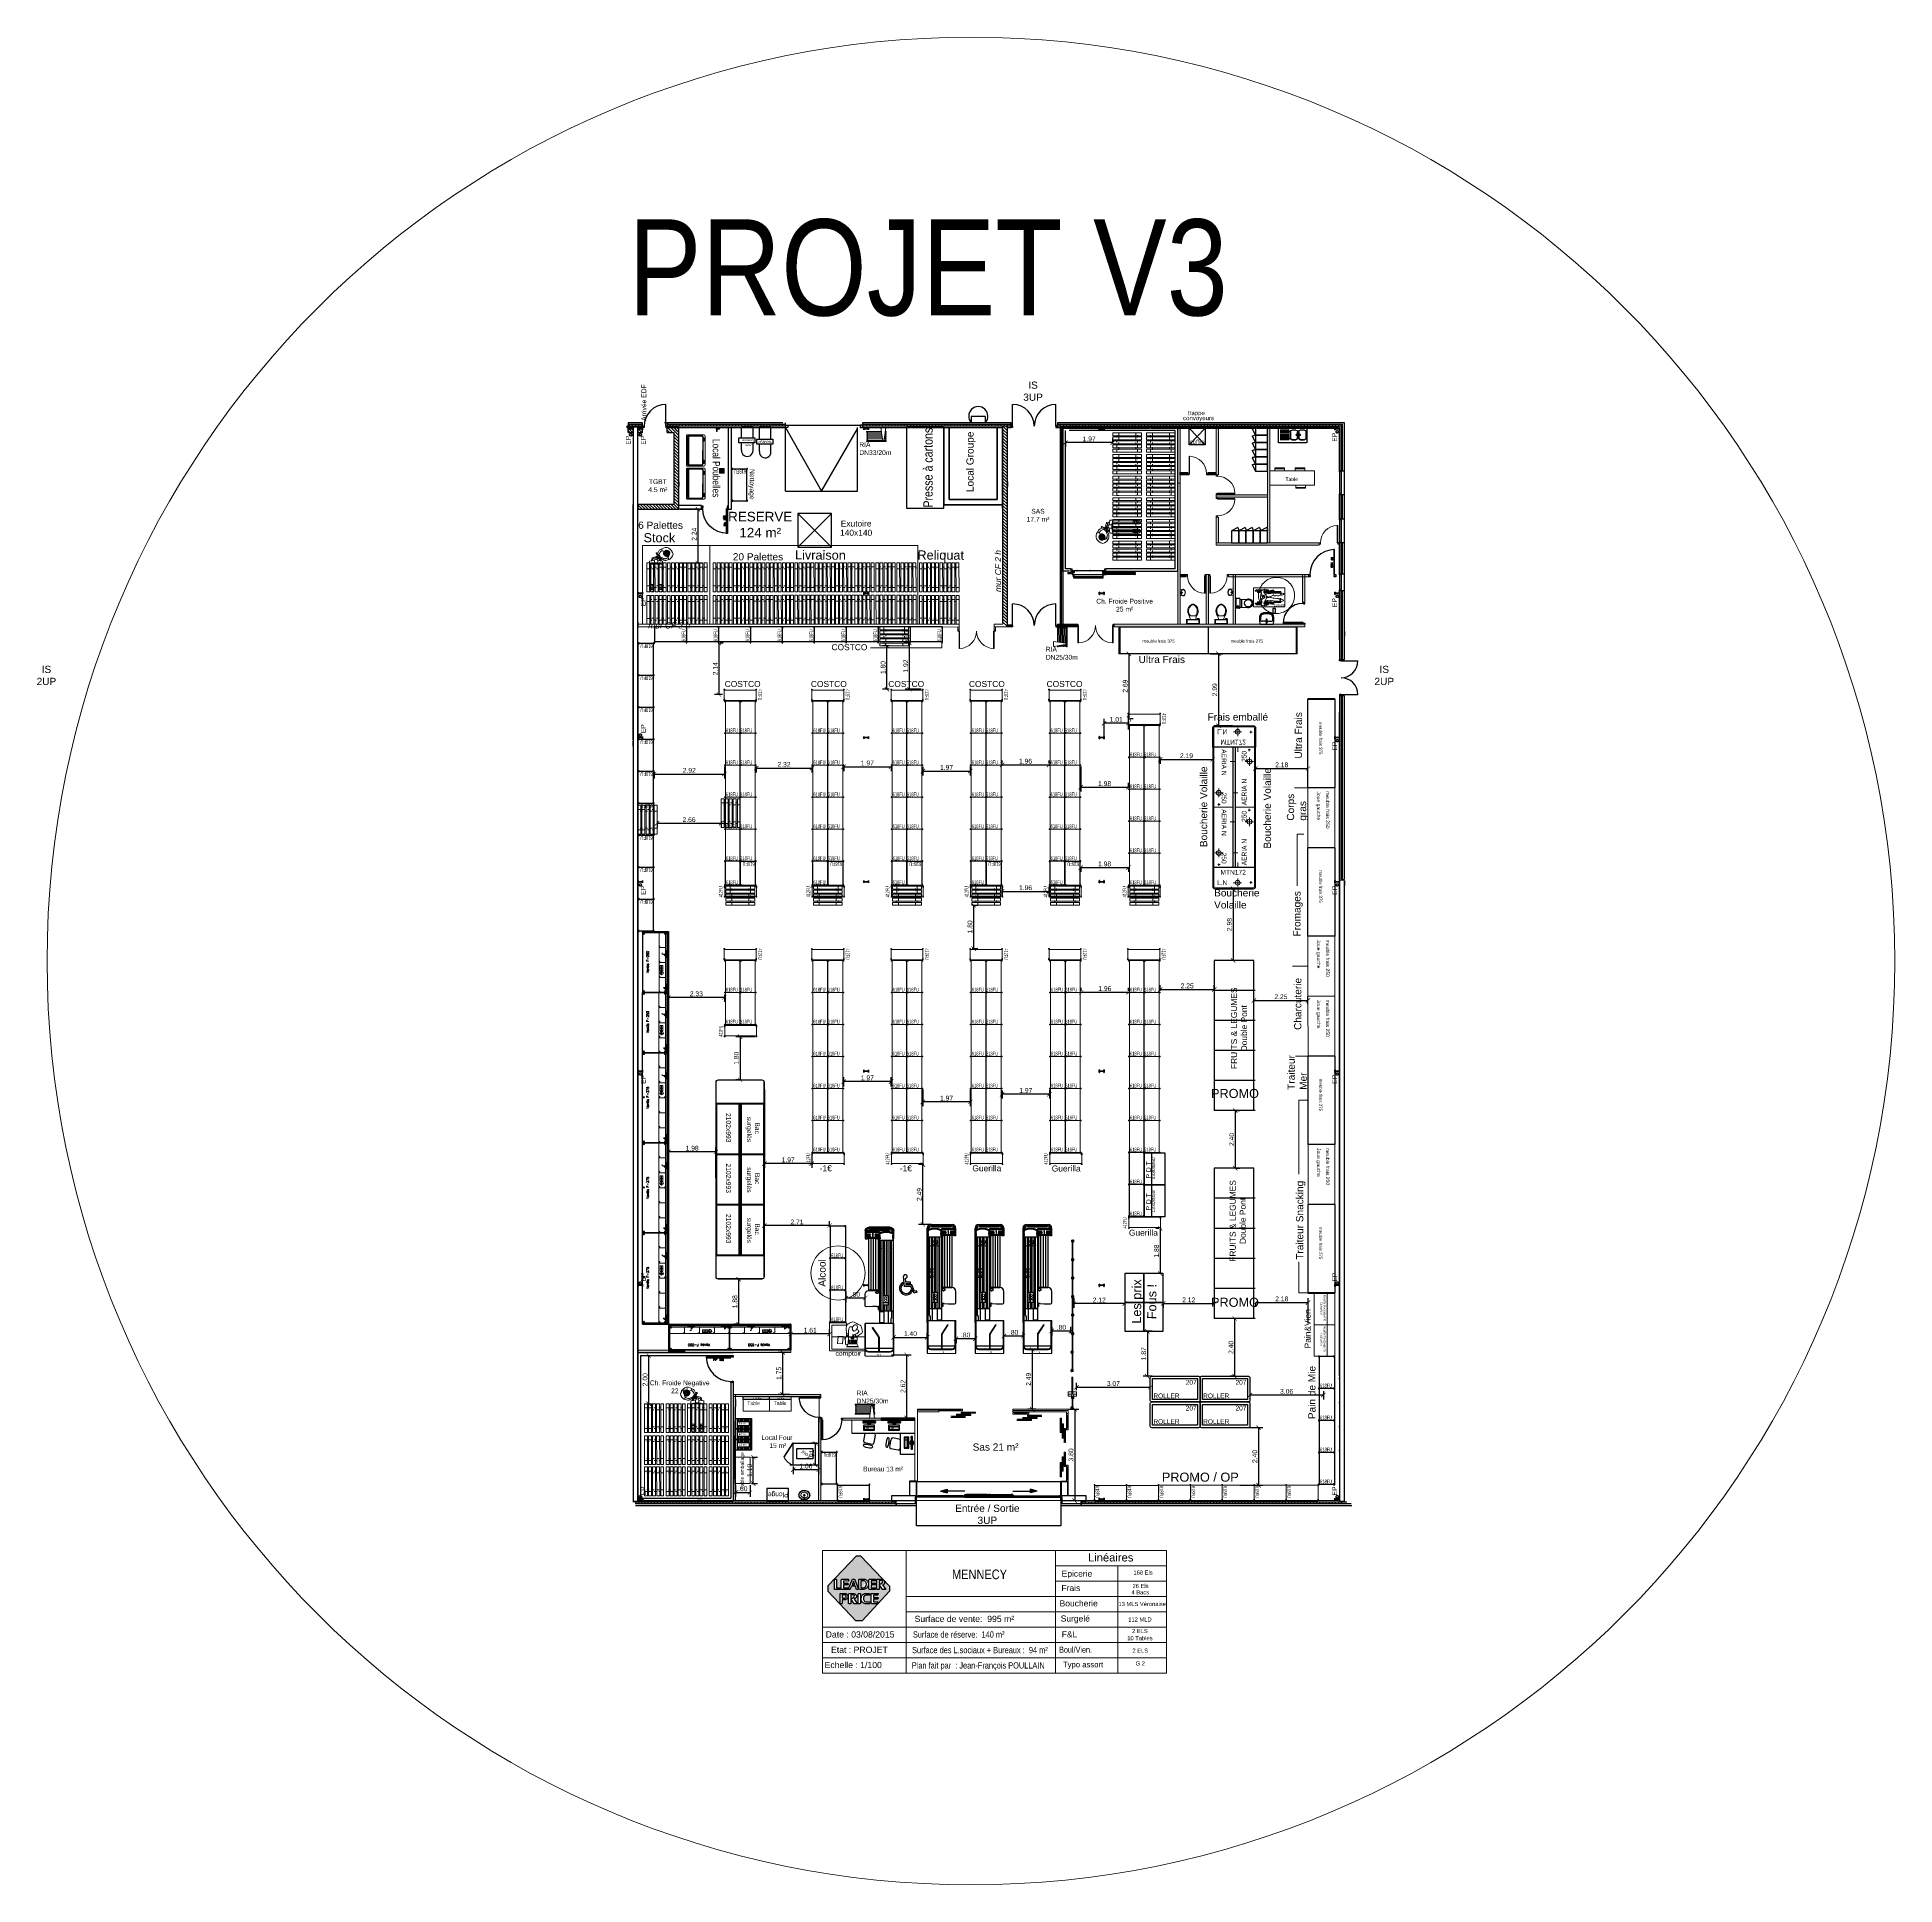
# Model space of a CAD drawing. Header units: millimetres. Extents: x 15590 to 15992, y 1055 to 1132.
# Drawn here: x 15871.8 to 15949.1, y 1054.7 to 1131.6 of the extents above; entities that cross this region are included whole.
import ezdxf
from ezdxf.enums import TextEntityAlignment as Align
from ezdxf.lldxf.tags import DXFTag

# ---------------------------------------------------------------- set-up
doc = ezdxf.new("R2010")
doc.units = ezdxf.units.MM
doc.header["$MEASUREMENT"] = 0
for name, pattern in [('ACAD_ISO07W100', [3.5, 0.5, -3]), ('Cache', [564.444447, 282.222223, -282.222223]), ('CACHE2', [0.1875, 0.125, -0.0625]), ('CACHEx2', [0.75, 0.5, -0.25]), ('CC1', [0.375, 0.25, -0.125]), ('CONTINU', [0]), ('Court', [0.25, 0.05, -0.075, 0.05, -0.075]), ('Tirets', [0.004586, 0.002822, -0.001764]), ('Tirets courts A', [0.4, 0.2, -0.2])]:
    doc.linetypes.add(name, pattern=pattern)
doc.layers.get('0').update_dxf_attribs({"lineweight": 9})
for name, color, linetype in [('& SANITAIRES', 143, 'CONTINU'), ('0 Arneg Cartiglio', 7, 'Continuous'), ('007-GONDOLES', 5, 'Continuous'), ('03_Projet', 7, 'Continuous'), ('05_Textes', 7, 'Continuous'), ('06-VBO', 3, 'Continuous'), ('21 MOBILIER', 7, 'Continuous'), ('59', 7, 'Continuous'), ('AEP-PTT-EDF', 7, 'Continuous'), ('AGR-CAISSE', 7, 'Continuous'), ('auvent 3D', 7, 'Continuous'), ('caisse', 7, 'Continuous'), ('CAISSES', 7, 'Continuous'), ('Cotation', 7, 'Continuous'), ('DRAUF', 7, 'Continuous'), ('EP', 7, 'Continuous'), ('FAMILLES', 8, 'Continuous'), ('frais', 5, 'Continuous'), ('GOND', 6, 'Continuous'), ('gondole', 6, 'Continuous'), ('Gondoles.VETTI', 7, 'Continuous'), ('le cartouche', 7, 'Continuous'), ('MEININT-MEN', 5, 'Continuous'), ('MENUISERIES_INT', 1, 'Continuous'), ('Mobilier', 252, 'Continuous'), ('murs exterieurs.P', 7, 'Continuous'), ('murs interieurs.P', 7, 'Continuous'), ('Parois', 7, 'Continuous'), ('PORTES', 15, 'Continuous'), ('structure', 7, 'Continuous'), ('SU-MATERIEL-LABO', 7, 'Continuous'), ('SU-MobilierParticulier', 6, 'Continuous'), ('surgeles', 4, 'Continuous'), ('TELEWIG_04_Portes', 1, 'Continuous'), ('texte.VETTI', 7, 'Continuous'), ('TITRES', 7, 'Continuous'), ('VISIBLE', 2, 'Continuous')]:
    doc.layers.add(name, color=color, linetype=linetype)
for name, color, linetype, lineweight in [('0$2E', 7, 'Continuous', 0), ('01-PMR', 12, 'Continuous', 5), ('01-PORTES', 1, 'Continuous', 9), ('DM cloison', 7, 'Continuous', 9), ('DM Divers', 7, 'Continuous', 9), ('DM locaux sociaux', 7, 'Continuous', 9), ('DM porte', 7, 'Continuous', 9), ('DM RIA', 7, 'Continuous', 9), ('DM sanitaire', 7, 'Continuous', 9), ('G-Anno-Atténué', 9, 'Continuous', 18), ('Hachures', 252, 'Continuous', 20), ('MAR CLOISONS', 3, 'Continuous', 15)]:
    doc.layers.add(name, color=color, linetype=linetype, lineweight=lineweight)
doc.layers.add('FACADES_Stylo_No__88', color=7, linetype='Continuous', lineweight=9, true_color=0xfb03ff)
doc.styles.add('Arial', font='arial.ttf')
doc.styles.add('Arial Narrow', font='ARIALN.TTF', dxfattribs={"height": 0.3})
doc.styles.add('Cotation', font='Romans.shx')
doc.styles.add('GENERATED_STYLE_2', font='')
doc.styles.add('GENERATED_STYLE_3', font='')
doc.styles.add('SEACAD_seiso_ttf', font='seiso.ttf')
doc.styles.get("Standard").update_dxf_attribs({"font": 'swiss.ttf', "height": 0.2})
doc.styles.add('STYLE_GENERE_1', font='arial.ttf')
doc.styles.add('txt', font='txt_____.ttf', dxfattribs={"height": 0.2})
doc.styles.get('GENERATED_STYLE_2').set_extended_font_data('Arial Occidental')
doc.styles.get('GENERATED_STYLE_3').set_extended_font_data('Arial Occidental', italic=True)
tags = doc.linetypes.add('CENTER2', pattern=[28.575, 19.05, -3.175, 3.175, -3.175]).pattern_tags.tags
tags[10:11] = [DXFTag(74, 4), DXFTag(75, 0), DXFTag(340, '0'), DXFTag(46, 0.0), DXFTag(50, 0.0), DXFTag(44, 0.0), DXFTag(45, 0.0)]
tags[8:9] = [DXFTag(74, 4), DXFTag(75, 0), DXFTag(340, '0'), DXFTag(46, 0.0), DXFTag(50, 0.0), DXFTag(44, 0.0), DXFTag(45, 0.0)]
tags[6:7] = [DXFTag(74, 4), DXFTag(75, 0), DXFTag(340, '0'), DXFTag(46, 0.0), DXFTag(50, 0.0), DXFTag(44, 0.0), DXFTag(45, 0.0)]
tags[4:5] = [DXFTag(74, 4), DXFTag(75, 0), DXFTag(340, '0'), DXFTag(46, 0.0), DXFTag(50, 0.0), DXFTag(44, 0.0), DXFTag(45, 0.0)]
doc.dimstyles.new('DECIMAL-100', dxfattribs={"dimtxt": 0.15, "dimasz": 0.1, "dimexe": 0.2, "dimexo": 0.2, "dimgap": 0.05, "dimtad": 1, "dimzin": 4, "dimdsep": 46, "dimtxsty": 'Cotation', "dimcen": -0.5, "dimclrd": 1, "dimclre": 1, "dimclrt": 1, "dimadec": 0, "dimazin": 0, "dimtfac": 0.75, "dimtix": 1, "dimtmove": 2, "dimatfit": 3, "dimfxl": 1, "dimtvp": 0.9, "dimtolj": 1, "dimarcsym": 0})
doc.dimstyles.get("Standard").update_dxf_attribs({"dimtxt": 0.2, "dimasz": 0.18, "dimexe": 0.18, "dimexo": 0.0625, "dimgap": 0.05, "dimtad": 1, "dimzin": 4, "dimdsep": 46, "dimtxsty": 'Standard', "dimblk": 'ARCHTICK', "dimcen": 0.09, "dimadec": 0, "dimazin": 0, "dimtfac": 1, "dimtofl": 0, "dimtmove": 0, "dimatfit": 3, "dimfxl": 1, "dimtolj": 1, "dimtzin": 0, "dimarcsym": 0})
pattern_1 = [(90, (15888.23031, 1074.85421), (-0.13, 8e-18), []), (180, (15888.23031, 1074.85421), (-8e-18, -0.13), [])]
pattern_2 = [(135, (15888.23031, 1074.85421), (-0.06363961, -0.06363961), [])]

# ---------------------------------------------------------------- blocks, each defined once
blk = doc.blocks.new('2 UP')
at = {"layer": 'DM Divers', "insert": (66, -204), "char_height": 300, "width": 1121.01, "attachment_point": 2}
blk.add_mtext('{\\fArial|b0|i0|c0|p34;\\C1;IS \\P2UP}', dxfattribs=at)
blk = doc.blocks.new('*U14')
at = {"layer": 'DM cloison'}
blk.add_hatch(color=3, dxfattribs=at).paths.add_polyline_path([(116, 1000), (0, 1000), (0, -7300), (116, -7300)])
blk.add_lwpolyline([(0, 1000), (0, -7300), (116, -7300), (116, 1000)], close=True, dxfattribs=at)
blk = doc.blocks.new('*U290')
at = {"layer": 'DM cloison'}
blk.add_hatch(color=3, dxfattribs=at).paths.add_polyline_path([(-237, 116), (-237, 0), (570, 0), (570, 116)])
blk.add_lwpolyline([(-237, 0), (570, 0), (570, 116), (-237, 116)], close=True, dxfattribs=at)
blk = doc.blocks.new('*U493')
at = {"layer": 'DM cloison'}
blk.add_hatch(color=3, dxfattribs=at).paths.add_polyline_path([(-2736, 116), (-2736, 0), (5188, 0), (5188, 116)])
blk.add_lwpolyline([(-2736, 0), (5188, 0), (5188, 116), (-2736, 116)], close=True, dxfattribs=at)
blk = doc.blocks.new('*U39')
at = {"layer": 'DM cloison'}
blk.add_hatch(color=2, dxfattribs=at).paths.add_polyline_path([(96, 5864), (0, 5864), (0, 0), (96, 0)])
blk.add_lwpolyline([(0, 5864), (0, 0), (96, 0), (96, 5864)], close=True, dxfattribs=at)
blk = doc.blocks.new('*U329')
at = {"layer": 'DM cloison'}
blk.add_hatch(color=2, dxfattribs=at).paths.add_polyline_path([(96, 1389), (0, 1389), (0, -930), (96, -930)])
blk.add_lwpolyline([(0, 1389), (0, -930), (96, -930), (96, 1389)], close=True, dxfattribs=at)
blk = doc.blocks.new('3 UP')
at = {"layer": 'DM Divers', "insert": (98, -178), "char_height": 300, "width": 1121.01, "attachment_point": 2}
blk.add_mtext('{\\fArial|b0|i0|c0|p34;\\C1;IS \\P3UP}', dxfattribs=at)
blk = doc.blocks.new('Entrée Sortie')
at = {"layer": 'DM Divers', "insert": (49, 458), "char_height": 300, "width": 3361.04, "attachment_point": 2}
blk.add_mtext('{\\fArial|b0|i0|c0|p34;\\C1;Entrée / Sortie\\Ftxt|c0;\\P\\fArial|b0|i0|c238|p34;3UP}', dxfattribs=at)
blk = doc.blocks.new('*U47')
at = {"layer": 'DM RIA', "color": 1, "linetype": 'Continuous'}
for p, q in [((313, 0), (104, 0)), ((-495, -191), (-495, -165)), ((-495, -165), (-495, -191)), ((-495, -165), (116, -165)), ((126, -165), (-495, -165)), ((130, -191), (-495, -191)), ((-495, -574), (-495, -548)), ((325, -548), (-495, -548)), ((-495, -548), (-495, -574)), ((-495, -574), (325, -574)), ((-447, -287), (144, -297)), ((-447, -334), (150, -345)), ((-446, -191), (-446, -193)), ((-446, -240), (138, -250)), ((-446, -381), (156, -392)), ((-446, -429), (162, -439)), ((-446, -476), (-446, -477)), ((-446, -476), (171, -487)), ((-446, -523), (201, -534)), ((-445, -193), (131, -203)), ((158, -403), (104, 0)), ((210, -534), (291, -536)), ((240, -488), (291, -489)), ((250, -441), (291, -442)), ((313, 0), (253, -403)), ((255, -394), (291, -394)), ((262, -347), (291, -347)), ((269, -300), (291, -300)), ((276, -253), (291, -253)), ((283, -206), (292, -206)), ((325, -191), (285, -191)), ((325, -165), (289, -165)), ((291, -191), (291, -206)), ((291, -347), (291, -347)), ((291, -442), (291, -442)), ((291, -536), (291, -548)), ((296, -165), (325, -165)), ((325, -165), (325, -191)), ((325, -191), (325, -165)), ((325, -548), (325, -574))]:
    blk.add_line(p, q, dxfattribs=at)
at = {"layer": 'DM RIA', "color": 1, "linetype": 'Continuous', "extrusion": (0, 0, -1)}
for centre, major_axis, start_param, end_param in [((-350, -360), (-128, 2), 5.58648, 6.97989), ((-349, -312), (-128, 2), 5.58648, 6.97989), ((-348, -265), (-128, 2), 5.586496, 6.979875), ((-348, -407), (-128, 2), 5.586491, 6.97988), ((-348, -454), (-128, 2), 5.586496, 6.979875), ((-347, -218), (-128, 2), 5.58648, 6.97989), ((-347, -501), (-128, 2), 5.58648, 6.97989), ((-328, -497), (-121, -41), 5.930977, 6.635394), ((206, -365), (0, -170), 4.940257, 7.626113), ((193, -276), (128, 0), 5.586483, 6.979887), ((193, -324), (128, 0), 5.586483, 6.979887), ((193, -371), (128, 0), 5.586483, 6.979887), ((193, -418), (128, 0), 5.586483, 6.979887), ((193, -465), (128, 0), 5.586483, 6.979887), ((193, -512), (128, 0), 5.586483, 6.979887), ((194, -229), (128, 0), 5.586483, 6.979887)]:
    blk.add_ellipse(centre, major_axis=major_axis, ratio=0.287901, start_param=start_param, end_param=end_param, dxfattribs=at)
blk = doc.blocks.new('RIA 33 20')
at = {"layer": 'DM RIA', "insert": (-608, 627), "char_height": 200, "width": 2384.82, "attachment_point": 1}
blk.add_mtext('{\\fArial|b0|i0|c0|p34;\\C1;RIA\\PDN33/20m}', dxfattribs=at)
blk = doc.blocks.new('*U48')
at = {"layer": 'DM cloison'}
blk.add_hatch(color=2, dxfattribs=at).paths.add_polyline_path([(0, 96), (0, 0), (177, 0), (177, 96)])
blk.add_lwpolyline([(0, 0), (177, 0), (177, 96), (0, 96)], close=True, dxfattribs=at)
blk = doc.blocks.new('FRAIS250')
at = {"layer": 'frais', "linetype": 'ByBlock', "lineweight": -2}
for p, q in [((-0.558, 2.5), (-0.558, 0)), ((0.557, 2.5), (-0.558, 2.5)), ((0.557, 0), (0.557, 2.5)), ((-0.558, 0), (0.557, 0)), ((-0.558, 0), (0.557, 0))]:
    blk.add_line(p, q, dxfattribs=at)
at = {"layer": 'frais', "linetype": 'ByBlock', "lineweight": -2, "oblique": -180, "text_generation_flag": 6}
for s, p in [('Joue gauche', (-0.187, 2.351)), ('meuble frais 250', (0.189, 2.351))]:
    blk.add_text(s, height=0.15, rotation=90, dxfattribs=at).set_placement(p)
blk = doc.blocks.new('JOUE FRAIS')
at = {"layer": 'frais', "linetype": 'ByBlock', "lineweight": -2}
for p, q in [((-0.558, 0.04), (0.557, 0.04)), ((-0.558, 0), (-0.558, 0.04)), ((0.557, 0), (-0.558, 0)), ((0.557, 0.04), (0.557, 0))]:
    blk.add_line(p, q, dxfattribs=at)
blk = doc.blocks.new('*U65')
at = {"color": 5, "linetype": 'ByBlock', "lineweight": -2}
for p, q in [((0.04, 1.115), (3.71, 1.115)), ((0.04, 1.115), (0.04, 0)), ((3.71, 1.115), (3.71, 0)), ((3.71, 0), (0.04, 0))]:
    blk.add_line(p, q, dxfattribs=at)
blk.add_text('meuble frais 375', height=0.13, dxfattribs=at).set_placement((0.98, 0.464))
blk = doc.blocks.new('2.10')
for points in [[(0, 1.027), (2.102, 1.027), (2.102, 2.02), (0, 2.02)], [(0.02, 1.047), (2.082, 1.047), (2.082, 2), (0.02, 2)], [(0, 0), (2.102, 0), (2.102, 0.993), (0, 0.993)], [(0.02, 0.02), (2.082, 0.02), (2.082, 0.973), (0.02, 0.973)]]:
    blk.add_lwpolyline(points, close=True)
at = {"insert": (0.542, 1.826), "char_height": 0.2, "attachment_point": 1}
blk.add_mtext('   Bac \\Psurgelés', dxfattribs=at)
at = {"insert": (0.385, 0.623), "char_height": 0.5, "width": 1.42864, "attachment_point": 1}
blk.add_mtext('{\\H0.4x;2102x993}', dxfattribs=at)
blk = doc.blocks.new('A$C5D001198')
h = blk.add_hatch(color=22)
edge = h.paths.add_edge_path(flags=16)
edge.add_line((0.415, 1.28), (0.626, 1.28))
edge.add_line((0.626, 1.28), (0.626, 1.245))
edge.add_arc((0.608, 1.245), 0.0178, 270.13872, 359.93666, ccw=False)
edge.add_line((0.608, 1.227), (0.467, 1.228))
edge.add_line((0.467, 1.228), (0.467, 1.158))
edge.add_line((0.467, 1.158), (0.59, 1.158))
edge.add_arc((0.59, 1.14), 0.0178, 1.98918, 90, ccw=False)
edge.add_line((0.608, 1.141), (0.608, 1.123))
edge.add_arc((0.589, 1.123), 0.019, 273.64808, 360, ccw=False)
edge.add_line((0.59, 1.104), (0.467, 1.105))
edge.add_line((0.467, 1.105), (0.467, 1.017))
edge.add_line((0.467, 1.017), (0.607, 1.017))
edge.add_line((0.607, 1.017), (0.607, 0.982))
edge.add_arc((0.588, 0.982), 0.0189, 278.48905, 360, ccw=False)
edge.add_line((0.591, 0.964), (0.416, 0.964))
edge.add_arc((0.416, 0.981), 0.0177, 180.04707, 270, ccw=False)
edge.add_line((0.398, 0.981), (0.398, 1.263))
edge.add_arc((0.416, 1.263), 0.0174, 90.74409, 180, ccw=False)
edge = h.paths.add_edge_path(flags=16)
edge.add_line((0.748, 1.28), (0.801, 1.28))
edge.add_arc((0.801, 1.263), 0.0173, -1.24033, 90, ccw=False)
edge.add_line((0.818, 1.263), (0.924, 0.999))
edge.add_arc((0.849, 0.982), 0.0765, -13.8454, 12.99524, ccw=False)
edge.add_line((0.923, 0.964), (0.87, 0.964))
edge.add_line((0.87, 0.964), (0.835, 1.069))
edge.add_line((0.835, 1.069), (0.712, 1.069))
edge.add_line((0.712, 1.069), (0.677, 0.982))
edge.add_arc((0.643, 0.996), 0.0368, 298.18655, 338.12645, ccw=False)
edge.add_line((0.661, 0.963), (0.626, 0.964))
edge.add_arc((0.639, 0.974), 0.0164, 146.59729, 216.42012, ccw=False)
edge.add_line((0.625, 0.983), (0.748, 1.28))
h.paths.add_polyline_path([(0.732, 1.106), (0.818, 1.107), (0.774, 1.227)], flags=0)
edge = h.paths.add_edge_path(flags=16)
edge.add_line((0.958, 1.28), (1.133, 1.28))
edge.add_arc((1.133, 1.235), 0.0453, 38.6217, 90, ccw=False)
edge.add_arc((1.029, 1.085), 0.227, 23.38547, 51.89506, ccw=False)
edge.add_arc((1.056, 1.128), 0.187, -17.81376, 14.32886, ccw=False)
edge.add_arc((1.041, 1.175), 0.219, 285.49702, 331.63266, ccw=False)
edge.add_line((1.1, 0.965), (0.994, 0.964))
edge.add_arc((0.994, 1.02), 0.0561, 200.374, 270.3534, ccw=False)
edge.add_line((0.941, 1), (0.941, 1.263))
edge.add_arc((0.956, 1.265), 0.0154, 82.1679, 187.69463, ccw=False)
edge = h.paths.add_edge_path(flags=0)
edge.add_line((1.028, 1.245), (1.081, 1.245))
edge.add_arc((1.068, 1.145), 0.101, 19.94531, 82.50641, ccw=False)
edge.add_arc((0.996, 1.133), 0.173, -16.54323, 15.5352, ccw=False)
edge.add_arc((1.055, 1.114), 0.111, 246.51971, 344.27542, ccw=False)
edge.add_arc((5.673, 1.088), 4.662, 180.54863, 180.93476, ccw=False)
edge.add_line((1.011, 1.043), (1.011, 1.227))
edge.add_arc((1.029, 1.227), 0.0177, 93.048, 180, ccw=False)
edge = h.paths.add_edge_path(flags=16)
edge.add_line((1.273, 1.28), (1.466, 1.28))
edge.add_line((1.466, 1.28), (1.466, 1.245))
edge.add_arc((1.449, 1.244), 0.0162, -94.30247, 5.31921, ccw=False)
edge.add_line((1.448, 1.228), (1.325, 1.228))
edge.add_line((1.325, 1.228), (1.325, 1.158))
edge.add_line((1.325, 1.158), (1.448, 1.158))
edge.add_arc((1.448, 1.141), 0.0178, 1.98918, 90, ccw=False)
edge.add_line((1.466, 1.141), (1.466, 1.124))
edge.add_arc((1.447, 1.124), 0.019, 273.64808, 360, ccw=False)
edge.add_line((1.448, 1.105), (1.325, 1.105))
edge.add_line((1.325, 1.105), (1.325, 1.017))
edge.add_line((1.325, 1.017), (1.465, 1.017))
edge.add_line((1.465, 1.017), (1.465, 0.983))
edge.add_arc((1.446, 0.983), 0.0189, 278.48905, 360, ccw=False)
edge.add_line((1.449, 0.964), (1.273, 0.964))
edge.add_arc((1.273, 0.982), 0.0177, 180.04707, 270, ccw=False)
edge.add_line((1.256, 0.982), (1.256, 1.263))
edge.add_arc((1.273, 1.263), 0.0174, 90.74409, 180, ccw=False)
edge = h.paths.add_edge_path(flags=16)
edge.add_line((1.517, 1.28), (1.659, 1.28))
edge.add_arc((1.643, 1.188), 0.0933, 24.30123, 80.12554, ccw=False)
edge.add_arc((1.66, 1.188), 0.078, -24.44812, 29.75358, ccw=False)
edge.add_arc((1.654, 1.187), 0.0839, 284.642, 337.73837, ccw=False)
edge.add_line((1.675, 1.106), (1.778, 0.965))
edge.add_line((1.778, 0.965), (1.676, 0.965))
edge.add_line((1.676, 0.965), (1.588, 1.088))
edge.add_line((1.588, 1.088), (1.588, 1.139))
edge.add_line((1.588, 1.139), (1.623, 1.139))
edge.add_arc((1.623, 1.197), 0.0579, 270, 337.96945)
edge.add_arc((1.582, 1.195), 0.097, 348.56833, 379.46684)
edge.add_arc((1.639, 1.203), 0.0421, 35.56219, 88.07527)
edge.add_line((1.64, 1.245), (1.571, 1.244))
edge.add_line((1.571, 1.244), (1.572, 0.964))
edge.add_line((1.572, 0.964), (1.516, 0.964))
edge.add_arc((1.516, 0.979), 0.0153, 168.62506, 270, ccw=False)
edge.add_line((1.501, 0.982), (1.5, 1.263))
edge.add_arc((1.518, 1.263), 0.0178, 92.56925, 180.09221, ccw=False)
edge = h.paths.add_edge_path(flags=16)
edge.add_line((0.379, 0.842), (0.519, 0.842))
edge.add_arc((0.515, 0.755), 0.0869, 25.94176, 87.17121, ccw=False)
edge.add_arc((0.479, 0.745), 0.123, -22.08551, 23.23757, ccw=False)
edge.add_arc((0.509, 0.742), 0.0953, 275.46411, 332.40865, ccw=False)
edge.add_line((0.518, 0.648), (0.433, 0.649))
edge.add_line((0.433, 0.649), (0.433, 0.544))
edge.add_arc((0.414, 0.545), 0.019, 273.45392, 357.62301, ccw=False)
edge.add_line((0.415, 0.526), (0.38, 0.526))
edge.add_arc((0.381, 0.544), 0.0181, 179.13908, 269.02973, ccw=False)
edge.add_line((0.363, 0.545), (0.362, 0.824))
edge.add_arc((0.38, 0.824), 0.0181, 92.66539, 180.06484, ccw=False)
edge = h.paths.add_edge_path(flags=0)
edge.add_line((0.434, 0.807), (0.503, 0.807))
edge.add_arc((0.499, 0.763), 0.0442, 11.12849, 85.43293, ccw=False)
edge.add_arc((0.435, 0.745), 0.111, -13.51415, 14.1769, ccw=False)
edge.add_arc((0.499, 0.729), 0.0453, 273.83561, 346.89651, ccw=False)
edge.add_line((0.502, 0.684), (0.434, 0.684))
edge.add_line((0.434, 0.684), (0.434, 0.807))
edge = h.paths.add_edge_path(flags=16)
edge.add_line((0.643, 0.841), (0.784, 0.841))
edge.add_arc((0.745, 0.689), 0.157, 47.64179, 75.38321, ccw=False)
edge.add_arc((0.797, 0.754), 0.074, -39.69589, 43.02219, ccw=False)
edge.add_arc((0.775, 0.755), 0.0914, 285.74204, 328.49623, ccw=False)
edge.add_line((0.8, 0.667), (0.904, 0.525))
edge.add_line((0.904, 0.525), (0.802, 0.525))
edge.add_line((0.802, 0.525), (0.713, 0.649))
edge.add_line((0.713, 0.649), (0.714, 0.7))
edge.add_line((0.714, 0.7), (0.749, 0.7))
edge.add_arc((0.749, 0.758), 0.0579, 270, 337.96945)
edge.add_arc((0.707, 0.756), 0.097, 348.56833, 379.46684)
edge.add_arc((0.764, 0.763), 0.0421, 35.56219, 88.07527)
edge.add_line((0.766, 0.805), (0.696, 0.805))
edge.add_line((0.696, 0.805), (0.698, 0.525))
edge.add_line((0.698, 0.525), (0.641, 0.525))
edge.add_arc((0.641, 0.54), 0.0153, 168.62506, 270, ccw=False)
edge.add_line((0.626, 0.543), (0.626, 0.823))
edge.add_arc((0.644, 0.823), 0.0178, 92.56925, 180.09221, ccw=False)
edge = h.paths.add_edge_path(flags=16)
edge.add_line((0.941, 0.842), (0.993, 0.842))
edge.add_line((0.993, 0.842), (0.994, 0.543))
edge.add_arc((0.977, 0.543), 0.017, 263.47115, 359.90351, ccw=False)
edge.add_line((0.975, 0.526), (0.923, 0.526))
edge.add_line((0.923, 0.526), (0.923, 0.824))
edge.add_arc((0.94, 0.824), 0.0176, 87.1623, 181.63381, ccw=False)
edge = h.paths.add_edge_path(flags=16)
edge.add_line((1.151, 0.841), (1.255, 0.841))
edge.add_arc((1.256, 0.824), 0.0175, 2.38423, 90.20893, ccw=False)
edge.add_line((1.273, 0.825), (1.274, 0.806))
edge.add_arc((1.258, 0.806), 0.0162, -94.98093, 2.38776, ccw=False)
edge.add_line((1.256, 0.789), (1.151, 0.789))
edge.add_arc((1.151, 0.732), 0.0567, 90.20742, 160.11861)
edge.add_arc((1.27, 0.69), 0.183, 160.11861, 198.79245)
edge.add_arc((1.173, 0.657), 0.0804, 198.79245, 254.85056)
edge.add_line((1.152, 0.579), (1.273, 0.579))
edge.add_arc((1.273, 0.562), 0.0174, 0.88404, 90.03789, ccw=False)
edge.add_line((1.291, 0.562), (1.291, 0.544))
edge.add_arc((1.274, 0.543), 0.0167, -94.53561, 1.60005, ccw=False)
edge.add_line((1.273, 0.527), (1.134, 0.526))
edge.add_arc((1.163, 0.679), 0.156, 221.27404, 259.29493, ccw=False)
edge.add_arc((1.116, 0.646), 0.0988, 189.91647, 224.93549, ccw=False)
edge.add_arc((1.172, 0.68), 0.162, 160.47401, 198.25282, ccw=False)
edge.add_arc((1.144, 0.71), 0.126, 129.20653, 169.08534, ccw=False)
edge.add_arc((1.149, 0.714), 0.126, 89.10605, 132.17197, ccw=False)
edge = h.paths.add_edge_path(flags=16)
edge.add_line((1.341, 0.843), (1.534, 0.843))
edge.add_line((1.534, 0.843), (1.533, 0.808))
edge.add_arc((1.517, 0.807), 0.0162, -94.30247, 5.31921, ccw=False)
edge.add_line((1.516, 0.791), (1.393, 0.791))
edge.add_line((1.393, 0.791), (1.393, 0.721))
edge.add_line((1.393, 0.721), (1.516, 0.721))
edge.add_arc((1.516, 0.704), 0.0178, 1.98918, 90, ccw=False)
edge.add_line((1.534, 0.704), (1.534, 0.686))
edge.add_arc((1.515, 0.686), 0.019, 273.64808, 360, ccw=False)
edge.add_line((1.516, 0.668), (1.393, 0.668))
edge.add_line((1.393, 0.668), (1.393, 0.58))
edge.add_line((1.393, 0.58), (1.533, 0.58))
edge.add_line((1.533, 0.58), (1.533, 0.546))
edge.add_arc((1.514, 0.546), 0.0189, 278.48905, 360, ccw=False)
edge.add_line((1.517, 0.527), (1.341, 0.527))
edge.add_arc((1.341, 0.545), 0.0177, 180.04707, 270, ccw=False)
edge.add_line((1.324, 0.545), (1.324, 0.826))
edge.add_arc((1.341, 0.826), 0.0174, 90.74409, 180, ccw=False)
edge = h.paths.add_edge_path()
edge.add_line((0.364, 0.965), (0.363, 0.965))
edge.add_arc((0.364, 0.982), 0.0171, 268.95652, 271.04348)
edge = h.paths.add_edge_path(flags=0)
edge.add_arc((0.24, 1.262), 0.0181, 3.14321, 90)
edge.add_line((0.24, 1.28), (0.188, 1.28))
edge.add_line((0.188, 1.28), (0.188, 0.965))
edge.add_line((0.188, 0.965), (0.364, 0.965))
edge.add_arc((0.364, 0.982), 0.0171, 271.04348, 360)
edge.add_line((0.381, 0.982), (0.381, 1.017))
edge.add_line((0.381, 1.017), (0.258, 1.017))
edge.add_line((0.258, 1.017), (0.258, 1.263))
h.paths.add_polyline_path([(0, 1.091), (0, 1.069), (0, 0.907), (0.853, 0), (1.041, 0), (1.887, 0.912), (1.887, 1.069), (0.993, 1.999), (0.889, 1.999), (0.871, 1.999)])
for points in [[(0.889, 1.999), (0.993, 1.999), (1.887, 1.069), (1.887, 0.912), (1.041, 0), (0.853, 0), (0, 0.907), (0, 1.069), (0, 1.091), (0.871, 1.999), (0.889, 1.999), (0.889, 1.999)], [(0.732, 1.106), (0.818, 1.107), (0.774, 1.227), (0.732, 1.106)]]:
    blk.add_lwpolyline(points)
for points in [[(0.188, 1.28), (0.24, 1.28, -0.398235), (0.258, 1.263), (0.258, 1.017), (0.381, 1.017), (0.381, 0.982, -0.419558), (0.363, 0.965), (0.188, 0.965), (0.188, 1.28)], [(0.415, 1.28), (0.626, 1.28), (0.626, 1.245, -0.413181), (0.608, 1.227), (0.467, 1.228), (0.467, 1.158), (0.59, 1.158, -0.404081), (0.608, 1.141), (0.608, 1.123, -0.395685), (0.59, 1.104), (0.467, 1.105), (0.467, 1.017), (0.607, 1.017), (0.607, 0.982, -0.371454), (0.591, 0.964), (0.416, 0.964, -0.413973), (0.398, 0.981), (0.398, 1.263, -0.410415), (0.415, 1.28, 0.383298)], [(0.748, 1.28), (0.801, 1.28, -0.420568), (0.818, 1.263), (0.924, 0.999, -0.117653), (0.923, 0.964), (0.87, 0.964), (0.87, 0.964), (0.87, 0.964), (0.835, 1.069), (0.712, 1.069), (0.677, 0.982, -0.176057), (0.661, 0.963), (0.626, 0.964, -0.314449), (0.625, 0.983), (0.748, 1.28)], [(0.958, 1.28), (1.133, 1.28, -0.228013), (1.169, 1.263, -0.125042), (1.237, 1.175, -0.141175), (1.234, 1.071, -0.204069), (1.1, 0.965), (0.994, 0.964, -0.3152), (0.941, 1), (0.941, 1.263, -0.496006), (0.958, 1.28, 0.286418)], [(1.028, 1.245), (1.081, 1.245, -0.279963), (1.163, 1.179, -0.14089), (1.162, 1.084, -0.45444), (1.011, 1.012, -0.001685), (1.011, 1.043), (1.011, 1.227, -0.398717), (1.028, 1.245, 2.056804)], [(1.273, 1.28), (1.466, 1.28), (1.466, 1.245, -0.4643), (1.448, 1.228), (1.325, 1.228), (1.325, 1.158), (1.448, 1.158, -0.404081), (1.466, 1.141), (1.466, 1.124, -0.395685), (1.448, 1.105), (1.325, 1.105), (1.325, 1.017), (1.465, 1.017), (1.465, 0.983, -0.371454), (1.449, 0.964), (1.273, 0.964, -0.413973), (1.256, 0.982), (1.256, 1.263, -0.410415), (1.273, 1.28, 0.383298)], [(1.517, 1.28), (1.659, 1.28, -0.248514), (1.728, 1.226, -0.24101), (1.731, 1.155, -0.235913), (1.675, 1.106), (1.778, 0.965), (1.676, 0.965), (1.588, 1.088), (1.588, 1.139), (1.623, 1.139, 0.305585), (1.677, 1.176, 0.135643), (1.673, 1.227, 0.233227), (1.64, 1.245), (1.571, 1.244), (1.572, 0.964), (1.516, 0.964, -0.473632), (1.501, 0.982), (1.5, 1.263, -0.401607), (1.517, 1.28, 44.593728)], [(0.379, 0.842), (0.519, 0.842, -0.273707), (0.593, 0.793, -0.200378), (0.594, 0.698, -0.25371), (0.518, 0.648), (0.433, 0.649), (0.433, 0.544, -0.384711), (0.415, 0.526), (0.38, 0.526, -0.413655), (0.363, 0.545), (0.362, 0.824, -0.400981), (0.379, 0.842, -37.621344)], [(0.434, 0.807), (0.503, 0.807, -0.336073), (0.543, 0.772, -0.121416), (0.543, 0.719, -0.330045), (0.502, 0.684), (0.434, 0.684), (0.434, 0.807)], [(0.643, 0.841), (0.784, 0.841, -0.121639), (0.851, 0.805, -0.37746), (0.853, 0.707, -0.188745), (0.8, 0.667), (0.904, 0.525), (0.802, 0.525), (0.713, 0.649), (0.714, 0.7), (0.749, 0.7, 0.305585), (0.802, 0.736, 0.135643), (0.799, 0.788, 0.233227), (0.766, 0.805), (0.696, 0.805), (0.698, 0.525), (0.641, 0.525, -0.473632), (0.626, 0.543), (0.626, 0.823, -0.401607), (0.643, 0.841, 44.593728)], [(0.941, 0.842), (0.993, 0.842), (0.994, 0.543, -0.447491), (0.975, 0.526), (0.923, 0.526), (0.923, 0.824, -0.437261), (0.941, 0.842, -57.688151)], [(1.151, 0.841), (1.255, 0.841, -0.403137), (1.273, 0.825), (1.274, 0.806, -0.452404), (1.256, 0.789), (1.151, 0.789, 0.314873), (1.098, 0.752, 0.170367), (1.097, 0.631, 0.249597), (1.152, 0.579), (1.273, 0.579, -0.409895), (1.291, 0.562), (1.291, 0.544, -0.445938), (1.273, 0.527), (1.134, 0.526, -0.167436), (1.046, 0.577, -0.154), (1.019, 0.629, -0.166351), (1.02, 0.734, -0.175782), (1.064, 0.808, -0.190154), (1.151, 0.841, 1.341452)], [(1.341, 0.843), (1.534, 0.843), (1.533, 0.808, -0.4643), (1.516, 0.791), (1.393, 0.791), (1.393, 0.721), (1.516, 0.721, -0.404081), (1.534, 0.704), (1.534, 0.686, -0.395685), (1.516, 0.668), (1.393, 0.668), (1.393, 0.58), (1.533, 0.58), (1.533, 0.546, -0.371454), (1.517, 0.527), (1.341, 0.527, -0.413973), (1.324, 0.545), (1.324, 0.826, -0.410415), (1.341, 0.843, 0.383298)]]:
    blk.add_lwpolyline(points, format="xyb")
blk = doc.blocks.new('_ArchTick')
at = {"color": 0, "linetype": 'ByBlock', "const_width": 0.15}
blk.add_lwpolyline([(-0.5, -0.5), (0.5, 0.5)], dxfattribs=at)
blk = doc.blocks.new('*D415')
at = {"color": 0, "lineweight": -2, "transparency": 16777216}
for p, q in [((15916.168, 1102.465), (15916.168, 1103.234)), ((15917.178, 1103.054), (15916.168, 1103.054)), ((15917.178, 1102.789), (15917.178, 1103.234))]:
    blk.add_line(p, q, dxfattribs=at)
at = {"layer": 'DEFPOINTS', "color": 0, "transparency": 16777216}
for p in [(15916.168, 1103.054), (15916.168, 1102.403), (15917.178, 1102.726)]:
    blk.add_point(p, dxfattribs=at)
at = {"color": 0, "lineweight": -2, "transparency": 16777216, "xscale": 0.18, "yscale": 0.18, "zscale": 0.18, "rotation": 180}
blk.add_blockref('_ArchTick', (15916.168, 1103.054), dxfattribs=at)
at = {"color": 0, "lineweight": -2, "transparency": 16777216, "xscale": 0.18, "yscale": 0.18, "zscale": 0.18}
blk.add_blockref('_ArchTick', (15917.178, 1103.054), dxfattribs=at)
at = {"color": 0, "transparency": 16777216, "insert": (15916.673, 1103.207), "char_height": 0.2, "attachment_point": 5}
blk.add_mtext('\\A1;1.01', dxfattribs=at)
blk = doc.blocks.new('*D416')
at = {"color": 0, "lineweight": -2, "transparency": 16777216}
for p, q in [((15918.221, 1105.939), (15917.021, 1105.939)), ((15917.201, 1105.939), (15917.201, 1103.246)), ((15917.254, 1103.246), (15917.381, 1103.246))]:
    blk.add_line(p, q, dxfattribs=at)
at = {"layer": 'DEFPOINTS', "color": 0, "transparency": 16777216}
for p in [(15918.284, 1105.939), (15917.191, 1103.246), (15917.201, 1103.246)]:
    blk.add_point(p, dxfattribs=at)
at = {"color": 0, "lineweight": -2, "transparency": 16777216, "xscale": 0.18, "yscale": 0.18, "zscale": 0.18}
for p, rotation in [((15917.201, 1105.939), 90), ((15917.201, 1103.246), 270)]:
    blk.add_blockref('_ArchTick', p, dxfattribs=dict(at, rotation=rotation))
at = {"color": 0, "transparency": 16777216, "insert": (15917.048, 1104.592), "char_height": 0.2, "attachment_point": 5, "rotation": 90}
blk.add_mtext('\\A1;2.69', dxfattribs=at)
blk = doc.blocks.new('Poubelle 1.30x0.77')
at = {"color": 7, "linetype": 'Continuous', "lineweight": 9}
blk.add_line((1.249, 0.668), (0.05, 0.668), dxfattribs=at)
for points in [[(1.25, 0.77), (0.05, 0.77, 0.418752), (0, 0.72), (0, 0.05, 0.431472), (0.05, 0), (1.25, 0, 0.434675), (1.3, 0.05), (1.3, 0.72, 0.441699)], [(0.1, 0.08), (1.199, 0.078, 0.445076), (1.271, 0.155), (1.271, 0.67, 0.499428), (1.198, 0.741), (0.099, 0.741, 0.41626), (0.03, 0.671), (0.03, 0.15, 0.416121)], [(0.104, 0.1), (1.199, 0.098, 0.445076), (1.251, 0.154), (1.251, 0.671, 0.517979), (1.2, 0.721), (0.103, 0.721, 0.45099), (0.05, 0.669), (0.05, 0.154, 0.457206)], [(0.13, 0.03), (0.23, 0.03, 0.999999), (0.23, 0.07), (0.13, 0.07, 0.999998)], [(1.053, 0.03), (1.153, 0.03, 0.999999), (1.153, 0.07), (1.053, 0.07, 0.999998)]]:
    blk.add_lwpolyline(points, format="xyb", close=True, dxfattribs=at)
blk = doc.blocks.new('PP100')
at = {"layer": '59', "color": 105, "linetype": 'Continuous'}
for p, q in [((107.5, 113), (103.5, 113)), ((103.5, 113), (103.5, 10)), ((107.5, 10), (107.5, 113)), ((0, 10), (4.5, 10)), ((0, 0), (0, 10)), ((6, 0), (0, 0)), ((4.5, 10), (4.5, 6)), ((4.5, 6), (6, 6)), ((6, 6), (6, 0)), ((103.5, 10), (107.5, 10)), ((106, 6), (107.5, 6)), ((106, 0), (106, 6)), ((112, 0), (106, 0)), ((107.5, 6), (107.5, 10)), ((107.5, 10), (112, 10)), ((112, 10), (112, 0))]:
    blk.add_line(p, q, dxfattribs=at)
for points in [[(91, 80.5, 0), (100, 80.5, 0), (100, 77.7, 0), (99.6, 76.8, 0), (99.2, 76.5, 0), (98.3, 76.2, 0), (97, 76.2, 0), (96.2, 76.5, 0), (95.7, 76.8, 0), (95.3, 77.7, 0), (95.3, 80.5, 0)], [(91, 73.3, 0), (100, 73.3, 0), (100, 70.5, 0), (99.6, 69.6, 0), (99.2, 69.3, 0), (98.3, 69, 0), (97, 69, 0), (96.2, 69.3, 0), (95.7, 69.6, 0), (95.3, 70.5, 0), (95.3, 73.3, 0)], [(98.7, 58.2, 0), (99.2, 57.6, 0), (100, 56.7, 0), (91, 56.7, 0)], [(100, 49.8, 0), (99.6, 50.7, 0), (98.3, 51.3, 0), (96.2, 51.7, 0), (94.9, 51.7, 0), (92.7, 51.3, 0), (91.4, 50.7, 0), (91, 49.8, 0), (91, 49.2, 0), (91.4, 48.3, 0), (92.7, 47.7, 0), (94.9, 47.4, 0), (96.2, 47.4, 0), (98.3, 47.7, 0), (99.6, 48.3, 0), (100, 49.2, 0), (100, 49.8, 0)], [(100, 42.6, 0), (99.6, 43.5, 0), (98.3, 44.1, 0), (96.2, 44.5, 0), (94.9, 44.5, 0), (92.7, 44.1, 0), (91.4, 43.5, 0), (91, 42.6, 0), (91, 42, 0), (91.4, 41.1, 0), (92.7, 40.5, 0), (94.9, 40.2, 0), (96.2, 40.2, 0), (98.3, 40.5, 0), (99.6, 41.1, 0), (100, 42, 0), (100, 42.6, 0)]]:
    blk.add_polyline3d(points, dxfattribs=at)
blk.add_arc((107.5, 10), 103, 90, 180, dxfattribs=at)
blk = doc.blocks.new('VANTIS 375')
at = {"color": 4}
for p, q in [((-1.875, -1.07), (-1.875, 0)), ((-1.875, 0), (1.875, 0)), ((-1.875, -0.68), (1.875, -0.68)), ((-1.837, -0.711), (-1.846, -0.68)), ((-1.819, -0.701), (-1.846, -0.68)), ((-1.25, -0.68), (-1.25, -0.95)), ((-1.212, -0.711), (-1.221, -0.68)), ((-1.194, -0.701), (-1.221, -0.68)), ((-0.625, -0.68), (-0.625, -0.95)), ((-0.587, -0.711), (-0.596, -0.68)), ((-0.569, -0.701), (-0.596, -0.68)), ((0, -0.68), (0, -0.95)), ((0.038, -0.711), (0.029, -0.68)), ((0.056, -0.701), (0.029, -0.68)), ((0.195, -0.715), (0.195, -0.865)), ((0.395, -0.734), (0.282, -0.734)), ((0.282, -0.734), (0.282, -0.79)), ((0.507, -0.734), (0.395, -0.734)), ((0.395, -0.79), (0.395, -0.734)), ((0.507, -0.79), (0.507, -0.734)), ((0.625, -0.68), (0.625, -0.95)), ((0.663, -0.711), (0.654, -0.68)), ((0.681, -0.701), (0.654, -0.68)), ((1.25, -0.68), (1.25, -0.95)), ((1.288, -0.712), (1.279, -0.68)), ((1.306, -0.701), (1.279, -0.68)), ((1.875, -1.07), (1.875, 0)), ((1.875, 0), (1.875, -1.07)), ((-1.875, -0.95), (1.875, -0.95)), ((-1.875, -1.01), (1.875, -1.01)), ((-1.875, -1.03), (1.875, -1.03)), ((-1.875, -1.07), (1.875, -1.07)), ((-1.815, -0.96), (-1.515, -0.96)), ((-1.665, -0.861), (-1.736, -0.931)), ((-1.665, -0.96), (-1.665, -0.861)), ((-1.665, -0.96), (-1.665, -1.061)), ((-1.665, -1.061), (-1.594, -0.99)), ((0.12, -0.79), (0.27, -0.79)), ((0.282, -0.79), (0.282, -0.846)), ((0.282, -0.79), (0.395, -0.79)), ((0.282, -0.846), (0.395, -0.846)), ((0.395, -0.79), (0.507, -0.79)), ((0.395, -0.846), (0.395, -0.79)), ((0.507, -0.846), (0.395, -0.846)), ((0.507, -0.79), (0.507, -0.846)), ((0.775, -0.96), (1.075, -0.96)), ((0.925, -0.861), (0.854, -0.932)), ((0.925, -0.861), (0.925, -0.811)), ((0.925, -0.811), (0.975, -0.811)), ((0.925, -0.96), (0.925, -0.861)), ((0.925, -0.96), (0.925, -1.061)), ((0.925, -1.061), (0.996, -0.99))]:
    blk.add_line(p, q, dxfattribs=at)
at = {"color": 4, "lineweight": 30}
for p, q in [((-1.875, 0), (1.875, 0)), ((-1.875, -1.07), (-1.875, 0)), ((-1.875, 0), (-1.875, -1.07)), ((1.875, 0), (1.875, -1.07)), ((1.875, -1.07), (-1.875, -1.07))]:
    blk.add_line(p, q, dxfattribs=at)
at = {"color": 4}
for centre, radius in [((-1.82, -0.05), 0.025), ((0.02, -0.05), 0.025), ((0.195, -0.79), 0.075), ((1.82, -0.05), 0.025), ((-1.82, -0.94), 0.025), ((0.02, -0.94), 0.025), ((1.82, -0.94), 0.025)]:
    blk.add_circle(centre, radius, dxfattribs=at)
for centre in [(-1.826, -0.709), (-1.201, -0.709), (-0.576, -0.709), (0.049, -0.709), (0.674, -0.709), (1.299, -0.709)]:
    blk.add_arc(centre, 0.0108, 191.72051, 48.00819, dxfattribs=at)
at = {"color": 4, "lineweight": 5, "style": 'txt'}
blk.add_text('Vantis F-375', height=0.1, rotation=359.9954, dxfattribs=at).set_placement((0.004, -0.206), align=Align.MIDDLE)
blk = doc.blocks.new('JOUE VANTIS')
blk.add_hatch(color=4).paths.add_polyline_path([(-0.05, -0.68), (0, -0.68), (0, 0), (-0.05, 0)])
at = {"color": 4, "lineweight": 35}
for p, q in [((0, 0.39), (-0.05, 0.39)), ((-0.05, 0.39), (-0.05, -0.68)), ((-0.05, -0.68), (0, -0.68))]:
    blk.add_line(p, q, dxfattribs=at)
at = {"color": 4}
for p, q in [((0, 0), (-0.05, 0)), ((0, -0.68), (0, 0.39))]:
    blk.add_line(p, q, dxfattribs=at)
blk = doc.blocks.new('2P618X133')
at = {"color": 6}
for points in [[(-0.621, 1.345), (-0.631, 1.345), (-0.631, 1.36), (-0.662, 1.36), (-0.662, 1.33), (-0.631, 1.33), (-0.631, 1.345), (-0.621, 1.345)], [(-0.045, 1.345), (-0.621, 1.345)], [(-0.621, 0.015), (-0.621, 1.345)], [(0.045, 1.345), (0.621, 1.345)], [(0.621, 1.345), (0.631, 1.345), (0.631, 1.36), (0.662, 1.36), (0.662, 1.33), (0.631, 1.33), (0.631, 1.345), (0.621, 1.345)], [(0.621, 0.015), (0.621, 1.345)], [(-0.621, 0.015), (-0.631, 0.015), (-0.631, 0.03), (-0.662, 0.03), (-0.662, 0), (-0.631, 0), (-0.631, 0.015), (-0.621, 0.015)], [(-0.045, 0.015), (-0.621, 0.015)], [(0.045, 0.015), (0.621, 0.015)], [(0.621, 0.015), (0.631, 0.015), (0.631, 0.03), (0.662, 0.03), (0.662, 0), (0.631, 0), (0.631, 0.015), (0.621, 0.015)]]:
    blk.add_lwpolyline(points, dxfattribs=at)
for points in [[(-0.045, 1.33), (0.045, 1.33), (0.045, 1.36), (-0.045, 1.36)], [(-0.045, 0), (0.045, 0), (0.045, 0.03), (-0.045, 0.03)]]:
    blk.add_lwpolyline(points, close=True, dxfattribs=at)
at = {"color": 7, "lineweight": 25}
blk.add_lwpolyline([(0, 0.03), (0, 1.33)], dxfattribs=at)
blk.add_lwpolyline([(0, 0.03), (0, 1.33)], dxfattribs=at)
at = {"color": 151, "lineweight": 15, "width": 0.6}
for p in [(-0.095, 0.135), (0.497, 0.135)]:
    blk.add_text('618FU', height=0.16, dxfattribs=at).set_placement(p, align=Align.MIDDLE_RIGHT)
blk = doc.blocks.new('A$C6195')
at = {"color": 1}
for points in [[(0.04, 1.345), (0.03, 1.345), (0.03, 1.36), (0, 1.36), (0, 1.33), (0.03, 1.33), (0.03, 1.345), (0.04, 1.345)], [(0.041, 0.015), (0.041, 1.345)], [(0.617, 1.345), (0.041, 1.345)], [(0.04, 0.015), (0.03, 0.015), (0.03, 0.03), (0, 0.03), (0, 0), (0.03, 0), (0.03, 0.015), (0.04, 0.015)], [(0.041, 0.015), (0.031, 0.015), (0.031, 0.03), (0.001, 0.03), (0.001, 0), (0.031, 0), (0.031, 0.015), (0.041, 0.015)], [(0.617, 0.015), (0.04, 0.015)], [(0.617, 0.015), (0.041, 0.015)]]:
    blk.add_lwpolyline(points, dxfattribs=at)
for points in [[(0.617, 1.33), (0.677, 1.33), (0.677, 1.36), (0.617, 1.36)], [(0.617, 0), (0.677, 0), (0.677, 0.03), (0.617, 0.03)], [(0.617, 0), (0.676, 0), (0.676, 0.03), (0.617, 0.03)]]:
    blk.add_lwpolyline(points, close=True, dxfattribs=at)
at = {"color": 1, "lineweight": 25}
blk.add_lwpolyline([(0.676, 0.03), (0.676, 1.33)], dxfattribs=at)
at = {"color": 1, "lineweight": 15, "width": 0.6}
blk.add_text('618FU', height=0.16, dxfattribs=at).set_placement((0.567, 0.135), align=Align.MIDDLE_RIGHT)
blk = doc.blocks.new('*D417')
at = {"color": 0, "lineweight": -2, "transparency": 16777216}
for p, q in [((15924.653, 1078.083), (15924.653, 1079.122)), ((15922.471, 1078.942), (15924.653, 1078.942)), ((15922.471, 1078.916), (15922.471, 1078.762))]:
    blk.add_line(p, q, dxfattribs=at)
at = {"layer": 'DEFPOINTS', "color": 0, "transparency": 16777216}
for p in [(15922.471, 1078.979), (15924.653, 1078.942), (15924.653, 1078.02)]:
    blk.add_point(p, dxfattribs=at)
at = {"color": 0, "lineweight": -2, "transparency": 16777216, "xscale": 0.18, "yscale": 0.18, "zscale": 0.18, "rotation": 180}
blk.add_blockref('_ArchTick', (15922.471, 1078.942), dxfattribs=at)
at = {"color": 0, "lineweight": -2, "transparency": 16777216, "xscale": 0.18, "yscale": 0.18, "zscale": 0.18}
blk.add_blockref('_ArchTick', (15924.653, 1078.942), dxfattribs=at)
at = {"color": 0, "transparency": 16777216, "insert": (15923.562, 1079.095), "char_height": 0.2, "attachment_point": 5}
blk.add_mtext('\\A1;2.18', dxfattribs=at)
blk = doc.blocks.new('*D425')
at = {"color": 0, "lineweight": -2, "transparency": 16777216}
for p, q in [((15921.866, 1073.74), (15922.775, 1073.74)), ((15922.595, 1073.74), (15922.595, 1071.339)), ((15921.814, 1071.339), (15922.775, 1071.339))]:
    blk.add_line(p, q, dxfattribs=at)
at = {"layer": 'DEFPOINTS', "color": 0, "transparency": 16777216}
for p in [(15921.804, 1073.74), (15921.752, 1071.339), (15922.595, 1071.339)]:
    blk.add_point(p, dxfattribs=at)
at = {"color": 0, "lineweight": -2, "transparency": 16777216, "xscale": 0.18, "yscale": 0.18, "zscale": 0.18}
for p, rotation in [((15922.595, 1073.74), 90), ((15922.595, 1071.339), 270)]:
    blk.add_blockref('_ArchTick', p, dxfattribs=dict(at, rotation=rotation))
at = {"color": 0, "transparency": 16777216, "insert": (15922.442, 1072.54), "char_height": 0.2, "attachment_point": 5, "rotation": 90}
blk.add_mtext('\\A1;2.40', dxfattribs=at)
blk = doc.blocks.new('aeria-MTN172')
at = {"layer": '007-GONDOLES', "lineweight": 30}
for p, q in [((80.4, 178), (0, 178)), ((0, 178), (0, 0)), ((89, 8.6), (89, 169.4)), ((0, 0), (80.4, 0))]:
    blk.add_line(p, q, dxfattribs=at)
at = {"layer": '007-GONDOLES', "lineweight": 5}
for p, q in [((78, 174), (0, 174)), ((58, 159), (68, 159)), ((63, 164), (63, 154)), ((85, 11), (85, 167)), ((-20, 103.8), (0, 103.8)), ((45.9, 103.8), (80.1, 103.8)), ((64, 85.6), (64, 120)), ((78, 4), (0, 4))]:
    blk.add_line(p, q, dxfattribs=at)
blk.add_circle((64, 103.8), 10, dxfattribs=at)
for centre, start, end in [((78, 167), 0, 90), ((78, 11), 270, 0)]:
    blk.add_arc(centre, 7, start, end, dxfattribs=at)
at = {"layer": '007-GONDOLES', "lineweight": 30}
for centre, start, end in [((80.4, 169.4), 0, 90), ((80.4, 8.6), 270, 0)]:
    blk.add_arc(centre, 8.6, start, end, dxfattribs=at)
at = {"layer": '007-GONDOLES', "lineweight": 5, "width": 0.9}
blk.add_text('MTN172', height=20, rotation=90, dxfattribs=at).set_placement((20.5, 85.1), align=Align.MIDDLE_CENTER)
blk.add_text('L.N', height=20, rotation=90, dxfattribs=at).set_placement((64, 18), align=Align.MIDDLE_LEFT)
blk = doc.blocks.new('aeria-N250')
at = {"layer": '007-GONDOLES', "lineweight": 5}
for p, q in [((0, 85), (0, 0)), ((0, 85), (0, 0)), ((190, 105), (190, 85)), ((250, 0), (250, 85)), ((250, 0), (250, 85)), ((0, 4), (250, 4)), ((171.9, 25), (207.3, 25)), ((190, 43.1), (190, 8.9)), ((233.5, 26), (243.5, 26)), ((238.5, 31), (238.5, 21))]:
    blk.add_line(p, q, dxfattribs=at)
at = {"layer": '007-GONDOLES', "lineweight": 30}
for p, q in [((250, 85), (0, 85)), ((0, 0), (250, 0))]:
    blk.add_line(p, q, dxfattribs=at)
at = {"layer": '007-GONDOLES', "lineweight": 5}
blk.add_circle((190, 25), 10, dxfattribs=at)
at = {"layer": '007-GONDOLES', "lineweight": 5, "width": 0.9}
blk.add_text('AERIA N', height=20, dxfattribs=at).set_placement((8.5, 47.1), align=Align.MIDDLE_LEFT)
blk.add_text('250', height=20, dxfattribs=at).set_placement((211.9, 47.1), align=Align.MIDDLE_CENTER)
blk = doc.blocks.new('*D418')
at = {"color": 0, "lineweight": -2, "transparency": 16777216}
for p, q in [((15911.923, 1095.839), (15911.923, 1096.233)), ((15913.878, 1095.839), (15913.878, 1096.233)), ((15911.923, 1096.053), (15913.878, 1096.053))]:
    blk.add_line(p, q, dxfattribs=at)
at = {"layer": 'DEFPOINTS', "color": 0, "transparency": 16777216}
for p in [(15911.923, 1095.776), (15913.878, 1096.053), (15913.878, 1095.776)]:
    blk.add_point(p, dxfattribs=at)
at = {"color": 0, "lineweight": -2, "transparency": 16777216, "xscale": 0.18, "yscale": 0.18, "zscale": 0.18, "rotation": 180}
blk.add_blockref('_ArchTick', (15911.923, 1096.053), dxfattribs=at)
at = {"color": 0, "lineweight": -2, "transparency": 16777216, "xscale": 0.18, "yscale": 0.18, "zscale": 0.18}
blk.add_blockref('_ArchTick', (15913.878, 1096.053), dxfattribs=at)
at = {"color": 0, "transparency": 16777216, "insert": (15912.9, 1096.205), "char_height": 0.2, "attachment_point": 5}
blk.add_mtext('\\A1;1.96', dxfattribs=at)
blk = doc.blocks.new('*D419')
at = {"color": 0, "lineweight": -2, "transparency": 16777216}
for p, q in [((15915.201, 1097.044), (15915.201, 1096.862)), ((15915.201, 1097.042), (15917.178, 1097.042)), ((15917.178, 1097.014), (15917.178, 1096.862))]:
    blk.add_line(p, q, dxfattribs=at)
at = {"layer": 'DEFPOINTS', "color": 0, "transparency": 16777216}
for p in [(15915.201, 1097.106), (15917.178, 1097.076), (15917.178, 1097.042)]:
    blk.add_point(p, dxfattribs=at)
at = {"color": 0, "lineweight": -2, "transparency": 16777216, "xscale": 0.18, "yscale": 0.18, "zscale": 0.18, "rotation": 180}
blk.add_blockref('_ArchTick', (15915.201, 1097.042), dxfattribs=at)
at = {"color": 0, "lineweight": -2, "transparency": 16777216, "xscale": 0.18, "yscale": 0.18, "zscale": 0.18}
blk.add_blockref('_ArchTick', (15917.178, 1097.042), dxfattribs=at)
at = {"color": 0, "transparency": 16777216, "insert": (15916.19, 1097.195), "char_height": 0.2, "attachment_point": 5}
blk.add_mtext('\\A1;1.98', dxfattribs=at)
blk = doc.blocks.new('*U16')
at = {"layer": 'DM porte'}
for p, q in [((0, 0), (-50, 0)), ((0, -50), (0, 0)), ((-1560, 0), (-1510, 0)), ((-1560, -50), (-1560, 0)), ((-1510, -50), (-1560, -50)), ((-1510, 0), (-1510, -50)), ((-1510, -15), (-1505, -15)), ((-1505, -25), (-1510, -25)), ((-1510, -50), (-1510, -780)), ((-1510, -50), (-1485, -50)), ((-1505, -15), (-1505, -25)), ((-1485, -50), (-1485, -780)), ((-75, -50), (-75, -780)), ((-50, -50), (-75, -50)), ((-50, -15), (-55, -15)), ((-55, -15), (-55, -25)), ((-55, -25), (-50, -25)), ((-50, 0), (-50, -50)), ((-50, -50), (-50, -780)), ((-50, -50), (0, -50)), ((-1485, -780), (-1510, -780)), ((-75, -780), (-50, -780))]:
    blk.add_line(p, q, dxfattribs=at)
for centre, start, end in [((-1510, -50), 271.96257, 0), ((-50, -50), 180, 268.03743)]:
    blk.add_arc(centre, 730, start, end, dxfattribs=at)
blk = doc.blocks.new('A$C29413FD8')
at = {"layer": 'Mobilier', "color": 34, "linetype": 'Continuous', "lineweight": 9}
for p, q in [((0.125, 1.2), (0, 1.2)), ((0, 1.2), (0, 0)), ((0.125, 1.2), (0.125, 0)), ((0.295, 1.2), (0.17, 1.2)), ((0.17, 1.2), (0.17, 0)), ((0.295, 1.2), (0.295, 0)), ((0.465, 1.2), (0.34, 1.2)), ((0.34, 1.2), (0.34, 0)), ((0.465, 1.2), (0.465, 0)), ((0.635, 1.2), (0.51, 1.2)), ((0.51, 1.2), (0.51, 0)), ((0.635, 1.2), (0.635, 0)), ((0.8, 1.2), (0.68, 1.2)), ((0.68, 1.2), (0.68, 0)), ((0.8, 0), (0.8, 1.2)), ((0, 0), (0.125, 0)), ((0.17, 0), (0.295, 0)), ((0.34, 0), (0.465, 0)), ((0.51, 0), (0.635, 0)), ((0.68, 0), (0.8, 0))]:
    blk.add_line(p, q, dxfattribs=at)
at = {"layer": 'Mobilier', "color": 34, "linetype": 'CACHE2', "lineweight": 9, "ltscale": 0.8}
for points in [[(0, 1.027), (0.8, 1.027), (0.8, 0.953), (0, 0.953)], [(0, 0.173), (0.8, 0.173), (0.8, 0.247), (0, 0.247)]]:
    blk.add_lwpolyline(points, close=True, dxfattribs=at)
blk = doc.blocks.new('A$C72C830AC')
at = {"layer": 'GOND', "color": 7, "lineweight": 25}
blk.add_lwpolyline([(0, 1.03), (0, 0.03)], dxfattribs=at)
at = {"layer": 'GOND'}
for points in [[(0.06, 1.03), (0, 1.03), (0, 1), (0.06, 1)], [(0.06, 0.03), (0, 0.03), (0, 0), (0.06, 0)]]:
    blk.add_lwpolyline(points, close=True, dxfattribs=at)
for points in [[(0.06, 1.015), (0.636, 1.015)], [(0.636, 1.015), (0.646, 1.015), (0.646, 1), (0.676, 1), (0.676, 1.03), (0.646, 1.03), (0.646, 1.015), (0.636, 1.015)], [(0.636, 1.015), (0.636, 0.015)], [(0.06, 0.015), (0.636, 0.015)], [(0.636, 0.015), (0.646, 0.015), (0.646, 0), (0.676, 0), (0.676, 0.03), (0.646, 0.03), (0.646, 0.015), (0.636, 0.015)]]:
    blk.add_lwpolyline(points, dxfattribs=at)
at = {"color": 151, "lineweight": 15, "width": 0.6}
blk.add_text('618FU', height=0.16, rotation=180, dxfattribs=at).set_placement((0.11, 0.895), align=Align.MIDDLE_RIGHT)
blk = doc.blocks.new('A$C366C29EA')
at = {"color": 3}
for p, q in [((-0.05, 0), (-0.05, 1.7)), ((1.2, 0.05), (1.2, 1.7)), ((-0.05, 0.05), (1.2, 0.05))]:
    blk.add_line(p, q, dxfattribs=at)
at = {"layer": 'DRAUF', "color": 3}
blk.add_line((1.2, 1.7), (-0.05, 1.7), dxfattribs=at)
blk = doc.blocks.new('*D426')
at = {"color": 0, "lineweight": -2, "transparency": 16777216}
for p, q in [((15922.469, 1101.203), (15922.469, 1101.344)), ((15922.469, 1101.164), (15924.651, 1101.164)), ((15924.651, 1101.203), (15924.651, 1101.344))]:
    blk.add_line(p, q, dxfattribs=at)
at = {"layer": 'DEFPOINTS', "color": 0, "transparency": 16777216}
for p in [(15922.469, 1101.14), (15924.651, 1101.164), (15924.651, 1101.14)]:
    blk.add_point(p, dxfattribs=at)
at = {"color": 0, "lineweight": -2, "transparency": 16777216, "xscale": 0.18, "yscale": 0.18, "zscale": 0.18, "rotation": 180}
blk.add_blockref('_ArchTick', (15922.469, 1101.164), dxfattribs=at)
at = {"color": 0, "lineweight": -2, "transparency": 16777216, "xscale": 0.18, "yscale": 0.18, "zscale": 0.18}
blk.add_blockref('_ArchTick', (15924.651, 1101.164), dxfattribs=at)
at = {"color": 0, "transparency": 16777216, "insert": (15923.56, 1101.317), "char_height": 0.2, "attachment_point": 5}
blk.add_mtext('\\A1;2.18', dxfattribs=at)
blk = doc.blocks.new('*D427')
at = {"color": 0, "lineweight": -2, "transparency": 16777216}
for p, q in [((15911.923, 1087.774), (15911.923, 1087.435)), ((15913.895, 1087.615), (15911.923, 1087.615)), ((15913.895, 1087.792), (15913.895, 1087.435))]:
    blk.add_line(p, q, dxfattribs=at)
at = {"layer": 'DEFPOINTS', "color": 0, "transparency": 16777216}
for p in [(15911.923, 1087.836), (15911.923, 1087.615), (15913.895, 1087.855)]:
    blk.add_point(p, dxfattribs=at)
at = {"color": 0, "lineweight": -2, "transparency": 16777216, "xscale": 0.18, "yscale": 0.18, "zscale": 0.18, "rotation": 180}
blk.add_blockref('_ArchTick', (15911.923, 1087.615), dxfattribs=at)
at = {"color": 0, "lineweight": -2, "transparency": 16777216, "xscale": 0.18, "yscale": 0.18, "zscale": 0.18}
blk.add_blockref('_ArchTick', (15913.895, 1087.615), dxfattribs=at)
at = {"color": 0, "transparency": 16777216, "insert": (15912.909, 1087.768), "char_height": 0.2, "attachment_point": 5}
blk.add_mtext('\\A1;1.97', dxfattribs=at)
blk = doc.blocks.new('*D428')
at = {"color": 0, "lineweight": -2, "transparency": 16777216}
for p, q in [((15908.627, 1087.804), (15908.627, 1087.113)), ((15910.6, 1087.804), (15910.6, 1087.113)), ((15910.6, 1087.293), (15908.627, 1087.293))]:
    blk.add_line(p, q, dxfattribs=at)
at = {"layer": 'DEFPOINTS', "color": 0, "transparency": 16777216}
for p in [(15908.627, 1087.866), (15910.6, 1087.866), (15908.627, 1087.293)]:
    blk.add_point(p, dxfattribs=at)
at = {"color": 0, "lineweight": -2, "transparency": 16777216, "xscale": 0.18, "yscale": 0.18, "zscale": 0.18, "rotation": 180}
blk.add_blockref('_ArchTick', (15908.627, 1087.293), dxfattribs=at)
at = {"color": 0, "lineweight": -2, "transparency": 16777216, "xscale": 0.18, "yscale": 0.18, "zscale": 0.18}
blk.add_blockref('_ArchTick', (15910.6, 1087.293), dxfattribs=at)
at = {"color": 0, "transparency": 16777216, "insert": (15909.613, 1087.446), "char_height": 0.2, "attachment_point": 5}
blk.add_mtext('\\A1;1.97', dxfattribs=at)
blk = doc.blocks.new('*D429')
at = {"color": 0, "lineweight": -2, "transparency": 16777216}
for p, q in [((15905.333, 1087.929), (15905.333, 1088.319)), ((15907.304, 1088.139), (15905.333, 1088.139)), ((15907.304, 1087.929), (15907.304, 1088.319))]:
    blk.add_line(p, q, dxfattribs=at)
at = {"layer": 'DEFPOINTS', "color": 0, "transparency": 16777216}
for p in [(15905.333, 1088.139), (15905.333, 1087.866), (15907.304, 1087.866)]:
    blk.add_point(p, dxfattribs=at)
at = {"color": 0, "lineweight": -2, "transparency": 16777216, "xscale": 0.18, "yscale": 0.18, "zscale": 0.18, "rotation": 180}
blk.add_blockref('_ArchTick', (15905.333, 1088.139), dxfattribs=at)
at = {"color": 0, "lineweight": -2, "transparency": 16777216, "xscale": 0.18, "yscale": 0.18, "zscale": 0.18}
blk.add_blockref('_ArchTick', (15907.304, 1088.139), dxfattribs=at)
at = {"color": 0, "transparency": 16777216, "insert": (15906.319, 1088.292), "char_height": 0.2, "attachment_point": 5}
blk.add_mtext('\\A1;1.97', dxfattribs=at)
blk = doc.blocks.new('*D430')
at = {"color": 0, "lineweight": -2, "transparency": 16777216}
for p, q in [((15902.035, 1087.804), (15902.035, 1084.549)), ((15904.008, 1084.729), (15902.035, 1084.729)), ((15904.008, 1085.144), (15904.008, 1084.549))]:
    blk.add_line(p, q, dxfattribs=at)
at = {"layer": 'DEFPOINTS', "color": 0, "transparency": 16777216}
for p in [(15902.035, 1087.866), (15902.035, 1084.729), (15904.008, 1085.206)]:
    blk.add_point(p, dxfattribs=at)
at = {"color": 0, "lineweight": -2, "transparency": 16777216, "xscale": 0.18, "yscale": 0.18, "zscale": 0.18, "rotation": 180}
blk.add_blockref('_ArchTick', (15902.035, 1084.729), dxfattribs=at)
at = {"color": 0, "lineweight": -2, "transparency": 16777216, "xscale": 0.18, "yscale": 0.18, "zscale": 0.18}
blk.add_blockref('_ArchTick', (15904.008, 1084.729), dxfattribs=at)
at = {"color": 0, "transparency": 16777216, "insert": (15903.023, 1084.882), "char_height": 0.2, "attachment_point": 5}
blk.add_mtext('\\A1;1.97', dxfattribs=at)
blk = doc.blocks.new('*D431')
at = {"color": 0, "lineweight": -2, "transparency": 16777216}
for p, q in [((15920.689, 1102.364), (15920.689, 1101.362)), ((15918.501, 1101.584), (15918.501, 1101.362)), ((15918.501, 1101.542), (15920.689, 1101.542))]:
    blk.add_line(p, q, dxfattribs=at)
at = {"layer": 'DEFPOINTS', "color": 0, "transparency": 16777216}
for p in [(15920.689, 1102.426), (15918.501, 1101.646), (15920.689, 1101.542)]:
    blk.add_point(p, dxfattribs=at)
at = {"color": 0, "lineweight": -2, "transparency": 16777216, "xscale": 0.18, "yscale": 0.18, "zscale": 0.18, "rotation": 180}
blk.add_blockref('_ArchTick', (15918.501, 1101.542), dxfattribs=at)
at = {"color": 0, "lineweight": -2, "transparency": 16777216, "xscale": 0.18, "yscale": 0.18, "zscale": 0.18}
blk.add_blockref('_ArchTick', (15920.689, 1101.542), dxfattribs=at)
at = {"color": 0, "transparency": 16777216, "insert": (15919.595, 1101.695), "char_height": 0.2, "attachment_point": 5}
blk.add_mtext('\\A1;2.19', dxfattribs=at)
blk = doc.blocks.new('M618FU-1330')
for points in [[(-0.637, 1.345), (-0.647, 1.345), (-0.647, 1.36), (-0.677, 1.36), (-0.677, 1.33), (-0.647, 1.33), (-0.647, 1.345), (-0.637, 1.345)], [(-0.06, 1.345), (-0.637, 1.345)], [(-0.636, 0.015), (-0.636, 1.345)], [(-0.637, 0.015), (-0.647, 0.015), (-0.647, 0.03), (-0.677, 0.03), (-0.677, 0), (-0.647, 0), (-0.647, 0.015), (-0.637, 0.015)], [(-0.06, 0.015), (-0.637, 0.015)]]:
    blk.add_lwpolyline(points)
for points in [[(-0.06, 1.33), (0, 1.33), (0, 1.36), (-0.06, 1.36)], [(-0.06, 0), (0, 0), (0, 0.03), (-0.06, 0.03)]]:
    blk.add_lwpolyline(points, close=True)
at = {"color": 7, "lineweight": 25}
blk.add_lwpolyline([(0, 0.03), (0, 1.33)], dxfattribs=at)
at = {"color": 151, "lineweight": 15, "width": 0.6}
blk.add_text('618FU', height=0.16, dxfattribs=at).set_placement((-0.11, 0.135), align=Align.MIDDLE_RIGHT)
blk = doc.blocks.new('*U45')
at = {"layer": 'DM RIA', "color": 1, "linetype": 'Continuous'}
for p, q in [((-470, -809), (-470, 11)), ((-443, 11), (-470, 11)), ((-443, 11), (-443, -809)), ((104, 0), (-299, -60)), ((-60, 11), (-86, 11)), ((-86, 11), (-60, 11)), ((-86, 11), (-86, -28)), ((-60, -18), (-60, 11)), ((-60, 11), (-60, -24)), ((104, 0), (104, -209)), ((-431, -22), (-443, -22)), ((-430, -103), (-431, -22)), ((-419, -759), (-430, -113)), ((-383, -74), (-384, -22)), ((-371, -759), (-382, -142)), ((-371, -759), (-372, -759)), ((-336, -64), (-337, -22)), ((-337, -22), (-337, -22)), ((-324, -759), (-335, -152)), ((-299, -155), (104, -209)), ((-289, -58), (-290, -22)), ((-277, -759), (-288, -157)), ((-243, -22), (-243, -22)), ((-242, -51), (-243, -22)), ((-230, -761), (-240, -163)), ((-195, -44), (-196, -22)), ((-183, -760), (-193, -169)), ((-148, -38), (-148, -22)), ((-136, -759), (-146, -176)), ((-86, -22), (-101, -22)), ((-101, -31), (-101, -22)), ((-88, -758), (-98, -182)), ((-86, -759), (-89, -759)), ((-86, -184), (-86, -809)), ((-60, -187), (-60, -809)), ((-60, -809), (-60, -198)), ((-470, -809), (-443, -809)), ((-443, -809), (-470, -809)), ((-86, -809), (-60, -809)), ((-60, -809), (-86, -809))]:
    blk.add_line(p, q, dxfattribs=at)
for centre, major_axis, start_param, end_param in [((-408, -120), (0, 128), 5.586483, 6.979887), ((-361, -120), (0, 128), 5.586483, 6.979887), ((-313, -120), (0, 128), 5.586483, 6.979887), ((-266, -120), (0, 128), 5.586483, 6.979887), ((-219, -120), (0, 128), 5.586483, 6.979887), ((-172, -120), (0, 128), 5.586483, 6.979887), ((-125, -119), (0, 128), 5.586483, 6.979887), ((-392, -641), (-41, -121), 5.930977, 6.635394), ((-260, -108), (-170, 0), 4.940257, 7.626113), ((-397, -661), (2, -128), 5.58648, 6.97989), ((-349, -662), (2, -128), 5.586496, 6.979875), ((-302, -662), (2, -128), 5.586491, 6.97988), ((-255, -663), (2, -128), 5.58648, 6.97989), ((-208, -663), (2, -128), 5.58648, 6.97989), ((-161, -662), (2, -128), 5.586496, 6.979875), ((-114, -661), (2, -128), 5.58648, 6.97989)]:
    blk.add_ellipse(centre, major_axis=major_axis, ratio=0.287901, start_param=start_param, end_param=end_param, dxfattribs=at)
blk = doc.blocks.new('RIA 25 30 m')
at = {"layer": 'DM RIA', "insert": (49, 587), "char_height": 200, "width": 1661.44, "attachment_point": 1}
blk.add_mtext('{\\fArial|b0|i0|c0|p34;\\C1;RIA DN25/30m}', dxfattribs=at)
blk = doc.blocks.new('*D432')
at = {"color": 0, "lineweight": -2, "transparency": 16777216}
for p, q in [((15908.022, 1106.39), (15907.885, 1106.39)), ((15908.065, 1104.466), (15908.065, 1106.39)), ((15908.552, 1104.466), (15907.885, 1104.466))]:
    blk.add_line(p, q, dxfattribs=at)
at = {"layer": 'DEFPOINTS', "color": 0, "transparency": 16777216}
for p in [(15908.065, 1106.39), (15908.085, 1106.39), (15908.614, 1104.466)]:
    blk.add_point(p, dxfattribs=at)
at = {"color": 0, "lineweight": -2, "transparency": 16777216, "xscale": 0.18, "yscale": 0.18, "zscale": 0.18}
for p, rotation in [((15908.065, 1106.39), 90), ((15908.065, 1104.466), 270)]:
    blk.add_blockref('_ArchTick', p, dxfattribs=dict(at, rotation=rotation))
at = {"color": 0, "transparency": 16777216, "insert": (15907.912, 1105.428), "char_height": 0.2, "attachment_point": 5, "rotation": 90}
blk.add_mtext('\\A1;1.92', dxfattribs=at)
blk = doc.blocks.new('*D433')
at = {"color": 0, "lineweight": -2, "transparency": 16777216}
for p, q in [((15921.63, 1084.531), (15921.63, 1086.93)), ((15921.664, 1086.93), (15921.81, 1086.93)), ((15921.639, 1084.531), (15921.81, 1084.531))]:
    blk.add_line(p, q, dxfattribs=at)
at = {"layer": 'DEFPOINTS', "color": 0, "transparency": 16777216}
for p in [(15921.601, 1086.93), (15921.63, 1086.93), (15921.576, 1084.531)]:
    blk.add_point(p, dxfattribs=at)
at = {"color": 0, "lineweight": -2, "transparency": 16777216, "xscale": 0.18, "yscale": 0.18, "zscale": 0.18}
for p, rotation in [((15921.63, 1086.93), 90), ((15921.63, 1084.531), 270)]:
    blk.add_blockref('_ArchTick', p, dxfattribs=dict(at, rotation=rotation))
at = {"color": 0, "transparency": 16777216, "insert": (15921.477, 1085.73), "char_height": 0.2, "attachment_point": 5, "rotation": 90}
blk.add_mtext('\\A1;2.40', dxfattribs=at)
blk = doc.blocks.new('*D420')
at = {"color": 0, "lineweight": -2, "transparency": 16777216}
for p, q in [((15913.991, 1077.921), (15913.991, 1077.58)), ((15914.79, 1077.76), (15913.991, 1077.76)), ((15914.79, 1077.666), (15914.79, 1077.94))]:
    blk.add_line(p, q, dxfattribs=at)
at = {"layer": 'DEFPOINTS', "color": 0, "transparency": 16777216}
for p in [(15913.991, 1077.984), (15913.991, 1077.76), (15914.79, 1077.604)]:
    blk.add_point(p, dxfattribs=at)
at = {"color": 0, "lineweight": -2, "transparency": 16777216, "xscale": 0.18, "yscale": 0.18, "zscale": 0.18, "rotation": 180}
blk.add_blockref('_ArchTick', (15913.991, 1077.76), dxfattribs=at)
at = {"color": 0, "lineweight": -2, "transparency": 16777216, "xscale": 0.18, "yscale": 0.18, "zscale": 0.18}
blk.add_blockref('_ArchTick', (15914.79, 1077.76), dxfattribs=at)
at = {"color": 0, "transparency": 16777216, "insert": (15914.391, 1077.912), "char_height": 0.2, "attachment_point": 5}
blk.add_mtext('\\A1;.80', dxfattribs=at)
blk = doc.blocks.new('*D434')
at = {"color": 0, "lineweight": -2, "transparency": 16777216}
for p, q in [((15907.325, 1076.768), (15908.134, 1076.768)), ((15907.954, 1074.144), (15907.954, 1076.768)), ((15907.52, 1074.144), (15908.134, 1074.144))]:
    blk.add_line(p, q, dxfattribs=at)
at = {"layer": 'DEFPOINTS', "color": 0, "transparency": 16777216}
for p in [(15907.262, 1076.768), (15907.954, 1076.768), (15907.458, 1074.144)]:
    blk.add_point(p, dxfattribs=at)
at = {"color": 0, "lineweight": -2, "transparency": 16777216, "xscale": 0.18, "yscale": 0.18, "zscale": 0.18}
for p, rotation in [((15907.954, 1076.768), 90), ((15907.954, 1074.144), 270)]:
    blk.add_blockref('_ArchTick', p, dxfattribs=dict(at, rotation=rotation))
at = {"color": 0, "transparency": 16777216, "insert": (15907.801, 1075.456), "char_height": 0.2, "attachment_point": 5, "rotation": 90}
blk.add_mtext('\\A1;2.62', dxfattribs=at)
blk = doc.blocks.new('*D421')
at = {"color": 0, "lineweight": -2, "transparency": 16777216}
for p, q in [((15908.582, 1084.687), (15908.45, 1084.687)), ((15908.63, 1082.196), (15908.63, 1084.687)), ((15908.985, 1082.196), (15908.45, 1082.196))]:
    blk.add_line(p, q, dxfattribs=at)
at = {"layer": 'DEFPOINTS', "color": 0, "transparency": 16777216}
for p in [(15908.63, 1084.687), (15908.644, 1084.687), (15909.047, 1082.196)]:
    blk.add_point(p, dxfattribs=at)
at = {"color": 0, "lineweight": -2, "transparency": 16777216, "xscale": 0.18, "yscale": 0.18, "zscale": 0.18}
for p, rotation in [((15908.63, 1084.687), 90), ((15908.63, 1082.196), 270)]:
    blk.add_blockref('_ArchTick', p, dxfattribs=dict(at, rotation=rotation))
at = {"color": 0, "transparency": 16777216, "insert": (15908.478, 1083.441), "char_height": 0.2, "attachment_point": 5, "rotation": 90}
blk.add_mtext('\\A1;2.49', dxfattribs=at)
blk = doc.blocks.new('*D435')
at = {"color": 0, "lineweight": -2, "transparency": 16777216}
for p, q in [((15900.144, 1106.39), (15900.144, 1104.246)), ((15900.197, 1106.39), (15900.324, 1106.39)), ((15900.289, 1104.246), (15899.964, 1104.246))]:
    blk.add_line(p, q, dxfattribs=at)
at = {"layer": 'DEFPOINTS', "color": 0, "transparency": 16777216}
for p in [(15900.135, 1106.39), (15900.144, 1104.246), (15900.352, 1104.246)]:
    blk.add_point(p, dxfattribs=at)
at = {"color": 0, "lineweight": -2, "transparency": 16777216, "xscale": 0.18, "yscale": 0.18, "zscale": 0.18}
for p, rotation in [((15900.144, 1106.39), 90), ((15900.144, 1104.246), 270)]:
    blk.add_blockref('_ArchTick', p, dxfattribs=dict(at, rotation=rotation))
at = {"color": 0, "transparency": 16777216, "insert": (15899.994, 1105.318), "char_height": 0.2, "attachment_point": 5, "rotation": 90}
blk.add_mtext('\\A1;2.14', dxfattribs=at)
blk = doc.blocks.new('*D75')
at = {"layer": 'CAISSES', "color": 1, "lineweight": -2, "transparency": 16777216}
for p, q in [((15695.905, 1125.885), (15695.905, 1128.643)), ((15696.034, 1128.743), (15696.105, 1128.743)), ((15696.034, 1125.785), (15696.105, 1125.785))]:
    blk.add_line(p, q, dxfattribs=at)
at = {"layer": 'CAISSES', "color": 1, "transparency": 16777216}
for points in [[(15695.888, 1128.643), (15695.921, 1128.643), (15695.905, 1128.743)], [(15695.888, 1125.885), (15695.921, 1125.885), (15695.905, 1125.785)]]:
    blk.add_solid(points, dxfattribs=at)
at = {"layer": 'DEFPOINTS', "color": 0, "transparency": 16777216}
for p in [(15695.834, 1128.743), (15695.905, 1128.743), (15695.834, 1125.785)]:
    blk.add_point(p, dxfattribs=at)
at = {"layer": 'CAISSES', "color": 1, "transparency": 16777216, "insert": (15695.78, 1127.264), "char_height": 0.15, "attachment_point": 5, "rotation": 90, "style": 'Cotation'}
blk.add_mtext('\\A1;2.96', dxfattribs=at)
blk = doc.blocks.new('*D76')
at = {"layer": 'CAISSES', "color": 1, "lineweight": -2, "transparency": 16777216}
for p, q in [((15695.62, 1128.543), (15695.62, 1128.194)), ((15696.19, 1128.543), (15696.19, 1128.194)), ((15696.09, 1128.394), (15695.72, 1128.394))]:
    blk.add_line(p, q, dxfattribs=at)
at = {"layer": 'CAISSES', "color": 1, "transparency": 16777216}
for points in [[(15695.72, 1128.411), (15695.72, 1128.377), (15695.62, 1128.394)], [(15696.09, 1128.411), (15696.09, 1128.377), (15696.19, 1128.394)]]:
    blk.add_solid(points, dxfattribs=at)
at = {"layer": 'DEFPOINTS', "color": 0, "transparency": 16777216}
for p in [(15695.62, 1128.743), (15696.19, 1128.743), (15695.62, 1128.394)]:
    blk.add_point(p, dxfattribs=at)
at = {"layer": 'CAISSES', "color": 1, "transparency": 16777216, "insert": (15695.905, 1128.519), "char_height": 0.15, "attachment_point": 5, "style": 'Cotation'}
blk.add_mtext('\\A1;.57', dxfattribs=at)
blk = doc.blocks.new('A$C20E746EF')
at = {"layer": 'CAISSES', "color": 3}
for p, q in [((0.047, 0.06), (0.047, 0.004)), ((0.573, 0.051), (0.573, 0))]:
    blk.add_line(p, q, dxfattribs=at)
at = {"layer": 'VISIBLE', "color": 3, "linetype": 'Continuous', "lineweight": 30}
for p, q in [((0, 0.002), (0, 0.324)), ((0, 0.002), (0.02, 0.002)), ((0.02, 0.324), (0.02, 0.04)), ((0.02, 0.004), (0.02, 0.04)), ((0.02, 0.003), (0.02, 0.002)), ((0.022, 0.324), (0.022, 0.042)), ((0.022, 0.324), (0.022, 0.042)), ((0.024, 0.324), (0.022, 0.324)), ((0.022, 0.289), (0.022, 0.289)), ((0.022, 0.289), (0.022, 0.289)), ((0.022, 0.042), (0.022, 0.04)), ((0.022, 0.042), (0.047, 0.042)), ((0.022, 0.004), (0.022, 0.04)), ((0.022, 0.004), (0.022, 0.04)), ((0.052, 0.004), (0.022, 0.004)), ((0.022, 0.002), (0.022, 0)), ((0.052, 0.002), (0.022, 0.002)), ((0.022, 0.002), (0.022, 0.002)), ((0.047, 0), (0.022, 0)), ((0.032, 0.284), (0.032, 0.314)), ((0.032, 0.256), (0.032, 0.312)), ((0.032, 0.284), (0.032, 0.246)), ((0.032, 0.284), (0.032, 0.284)), ((0.032, 0.214), (0.032, 0.245)), ((0.032, 0.214), (0.032, 0.162)), ((0.033, 0.214), (0.032, 0.214)), ((0.032, 0.132), (0.032, 0.162)), ((0.032, 0.132), (0.032, 0.046)), ((0.033, 0.132), (0.032, 0.132)), ((0.032, 0.046), (0.033, 0.046)), ((0.032, 0.042), (0.032, 0.046)), ((0.033, 0.214), (0.033, 0.245)), ((0.033, 0.214), (0.042, 0.214)), ((0.033, 0.162), (0.033, 0.162)), ((0.033, 0.162), (0.033, 0.132)), ((0.033, 0.162), (0.035, 0.162)), ((0.033, 0.132), (0.042, 0.132)), ((0.042, 0.046), (0.033, 0.046)), ((0.033, 0.046), (0.033, 0.043)), ((0.033, 0.042), (0.033, 0.043)), ((0.033, 0.043), (0.035, 0.043)), ((0.033, 0.042), (0.033, 0.043)), ((0.034, 0.245), (0.034, 0.214)), ((0.034, 0.245), (0.036, 0.245)), ((0.035, 0.162), (0.035, 0.162)), ((0.035, 0.162), (0.035, 0.132)), ((0.035, 0.046), (0.035, 0.043)), ((0.035, 0.043), (0.035, 0.043)), ((0.035, 0.043), (0.035, 0.043)), ((0.035, 0.042), (0.035, 0.043)), ((0.035, 0.043), (0.047, 0.043)), ((0.036, 0.312), (0.036, 0.279)), ((0.036, 0.284), (0.038, 0.284)), ((0.036, 0.245), (0.036, 0.245)), ((0.036, 0.245), (0.036, 0.214)), ((0.047, 0.127), (0.047, 0.051)), ((0.047, 0.004), (0.047, 0.002)), ((0.052, 0.004), (0.047, 0.004)), ((0.047, 0.003), (0.052, 0.003)), ((0.047, 0.003), (0.052, 0.003)), ((0.052, 0.004), (0.052, 0.002)), ((0.052, 0.003), (0.052, 0.004)), ((0.052, 0.004), (0.052, 0.002)), ((0.052, 0.002), (0.052, 0.003)), ((0.052, 0.002), (0.052, 0.002)), ((0.151, 0.475), (1.039, 0.475)), ((1.039, 0.455), (0.151, 0.455)), ((1.039, 0.454), (0.151, 0.454)), ((0.152, 0.454), (0.152, 0.452)), ((0.163, 0.446), (0.163, 0.445)), ((0.163, 0.446), (1.027, 0.446)), ((0.163, 0.445), (1.027, 0.445)), ((0.193, 0.445), (0.163, 0.445)), ((0.163, 0.376), (0.163, 0.377)), ((1.027, 0.377), (0.163, 0.377)), ((1.027, 0.376), (0.163, 0.376)), ((0.163, 0.376), (0.163, 0.376)), ((0.163, 0.374), (0.164, 0.374)), ((0.163, 0.293), (0.163, 0.295)), ((0.457, 0.295), (0.163, 0.295)), ((0.457, 0.293), (0.163, 0.293)), ((0.163, 0.293), (0.163, 0.293)), ((0.163, 0.292), (0.163, 0.292)), ((0.193, 0.292), (0.163, 0.292)), ((0.163, 0.292), (0.163, 0.29)), ((0.193, 0.29), (0.163, 0.29)), ((0.163, 0.29), (0.163, 0.29)), ((0.193, 0.374), (0.164, 0.374)), ((0.164, 0.374), (0.164, 0.373)), ((0.193, 0.373), (0.164, 0.373)), ((0.164, 0.373), (0.164, 0.373)), ((0.165, 0.445), (1.025, 0.445)), ((0.594, 0.441), (0.165, 0.441)), ((0.997, 0.445), (0.193, 0.445)), ((0.193, 0.445), (0.193, 0.445)), ((0.193, 0.435), (0.193, 0.441)), ((0.193, 0.376), (0.193, 0.374)), ((0.193, 0.366), (0.193, 0.374)), ((0.193, 0.293), (0.193, 0.292)), ((0.193, 0.283), (0.193, 0.292)), ((0.992, 0.43), (0.198, 0.43)), ((0.992, 0.361), (0.198, 0.361)), ((0.422, 0.278), (0.198, 0.278)), ((0.427, 0.292), (0.427, 0.293)), ((0.427, 0.292), (0.427, 0.283)), ((0.457, 0.292), (0.427, 0.292)), ((0.457, 0.29), (0.427, 0.29)), ((0.457, 0.293), (0.457, 0.295)), ((0.457, 0.292), (0.457, 0.29)), ((0.457, 0.29), (0.457, 0.29)), ((0.573, 0.051), (0.573, 0.127)), ((0.573, 0.043), (0.585, 0.043)), ((0.573, 0.042), (0.601, 0.042)), ((0.692, 0), (0.573, 0)), ((0.578, 0.132), (0.587, 0.132)), ((0.587, 0.046), (0.578, 0.046)), ((0.585, 0.162), (0.585, 0.162)), ((0.587, 0.162), (0.585, 0.162)), ((0.585, 0.132), (0.585, 0.162)), ((0.585, 0.043), (0.585, 0.046)), ((0.585, 0.043), (0.585, 0.043)), ((0.587, 0.043), (0.585, 0.043)), ((0.585, 0.043), (0.585, 0.043)), ((0.585, 0.042), (0.585, 0.043)), ((0.585, 0.043), (0.587, 0.043)), ((0.587, 0.162), (0.587, 0.162)), ((0.587, 0.132), (0.587, 0.162)), ((0.588, 0.132), (0.587, 0.132)), ((0.587, 0.046), (0.588, 0.046)), ((0.587, 0.043), (0.587, 0.046)), ((0.587, 0.043), (0.587, 0.042)), ((0.588, 0.162), (0.588, 0.132)), ((0.588, 0.046), (0.588, 0.132)), ((0.588, 0.046), (0.588, 0.042)), ((0.588, 0.045), (0.601, 0.045)), ((0.588, 0.043), (0.601, 0.043)), ((1.025, 0.441), (0.596, 0.441)), ((0.601, 0.299), (0.621, 0.299)), ((0.601, 0.299), (0.601, 0.299)), ((0.601, 0.299), (0.601, 0.282)), ((0.601, 0.282), (0.601, 0.28)), ((0.601, 0.219), (0.601, 0.28)), ((0.601, 0.219), (0.601, 0.219)), ((0.601, 0.046), (0.601, 0.219)), ((0.601, 0.046), (0.601, 0.043)), ((0.601, 0.043), (0.601, 0.043)), ((0.603, 0.043), (0.601, 0.043)), ((0.601, 0.042), (0.601, 0.043)), ((1.158, 0.043), (0.601, 0.043)), ((0.603, 0.042), (0.601, 0.042)), ((0.602, 0.234), (0.603, 0.234)), ((0.602, 0.228), (0.602, 0.234)), ((0.603, 0.228), (0.602, 0.228)), ((0.603, 0.228), (0.602, 0.228)), ((0.602, 0.193), (0.603, 0.193)), ((0.602, 0.187), (0.602, 0.193)), ((0.602, 0.192), (0.603, 0.192)), ((0.603, 0.187), (0.602, 0.187)), ((0.602, 0.129), (0.603, 0.129)), ((0.602, 0.123), (0.602, 0.129)), ((0.602, 0.128), (0.603, 0.128)), ((0.603, 0.123), (0.602, 0.123)), ((0.602, 0.066), (0.603, 0.066)), ((0.602, 0.06), (0.602, 0.066)), ((0.602, 0.064), (0.603, 0.064)), ((0.603, 0.06), (0.602, 0.06)), ((0.603, 0.277), (0.603, 0.054)), ((0.603, 0.187), (0.603, 0.192)), ((0.603, 0.19), (0.603, 0.19)), ((0.603, 0.19), (0.603, 0.19)), ((0.603, 0.187), (0.603, 0.19)), ((0.603, 0.123), (0.603, 0.128)), ((0.603, 0.127), (0.603, 0.127)), ((0.603, 0.127), (0.603, 0.127)), ((0.603, 0.123), (0.603, 0.127)), ((0.603, 0.06), (0.603, 0.064)), ((0.603, 0.063), (0.603, 0.063)), ((0.603, 0.063), (0.603, 0.063)), ((0.603, 0.06), (0.603, 0.063)), ((0.604, 0.054), (0.603, 0.054)), ((0.603, 0.043), (0.603, 0.043)), ((0.603, 0.042), (0.603, 0.043)), ((0.603, 0.042), (1.156, 0.042)), ((0.604, 0.276), (0.604, 0.054)), ((0.621, 0.274), (0.621, 0.3)), ((0.621, 0.3), (1.137, 0.3)), ((0.621, 0.273), (0.621, 0.274)), ((1.137, 0.274), (0.621, 0.274)), ((1.137, 0.273), (0.621, 0.273)), ((0.621, 0.273), (1.137, 0.273)), ((0.621, 0.272), (1.137, 0.272)), ((0.643, 0.19), (0.643, 0.193)), ((0.643, 0.193), (0.794, 0.193)), ((0.643, 0.191), (0.794, 0.191)), ((0.794, 0.19), (0.643, 0.19)), ((0.643, 0.178), (0.643, 0.181)), ((0.643, 0.181), (0.794, 0.181)), ((0.643, 0.18), (0.794, 0.18)), ((0.794, 0.178), (0.643, 0.178)), ((0.643, 0.167), (0.643, 0.169)), ((0.643, 0.169), (0.794, 0.169)), ((0.643, 0.168), (0.794, 0.168)), ((0.794, 0.167), (0.643, 0.167)), ((0.643, 0.155), (0.643, 0.158)), ((0.643, 0.158), (0.794, 0.158)), ((0.643, 0.157), (0.794, 0.157)), ((0.794, 0.155), (0.643, 0.155)), ((0.643, 0.143), (0.643, 0.146)), ((0.643, 0.146), (0.794, 0.146)), ((0.643, 0.145), (0.794, 0.145)), ((0.794, 0.143), (0.643, 0.143)), ((0.643, 0.132), (0.643, 0.135)), ((0.643, 0.135), (0.794, 0.135)), ((0.643, 0.133), (0.794, 0.133)), ((0.794, 0.132), (0.643, 0.132)), ((0.643, 0.12), (0.643, 0.123)), ((0.643, 0.123), (0.794, 0.123)), ((0.643, 0.122), (0.794, 0.122)), ((0.794, 0.12), (0.643, 0.12)), ((0.643, 0.109), (0.643, 0.112)), ((0.643, 0.112), (0.794, 0.112)), ((0.643, 0.11), (0.794, 0.11)), ((0.794, 0.109), (0.643, 0.109)), ((0.643, 0.097), (0.643, 0.1)), ((0.643, 0.1), (0.794, 0.1)), ((0.643, 0.099), (0.794, 0.099)), ((0.794, 0.097), (0.643, 0.097)), ((0.643, 0.086), (0.643, 0.088)), ((0.643, 0.088), (0.794, 0.088)), ((0.643, 0.087), (0.794, 0.087)), ((0.794, 0.086), (0.643, 0.086)), ((0.643, 0.074), (0.643, 0.077)), ((0.643, 0.077), (0.794, 0.077)), ((0.643, 0.076), (0.794, 0.076)), ((0.794, 0.074), (0.643, 0.074)), ((0.643, 0.065), (0.794, 0.065)), ((0.643, 0.062), (0.643, 0.065)), ((0.643, 0.064), (0.794, 0.064)), ((0.794, 0.062), (0.643, 0.062)), ((0.794, 0.193), (0.794, 0.19)), ((0.794, 0.181), (0.794, 0.178)), ((0.794, 0.169), (0.794, 0.167)), ((0.794, 0.158), (0.794, 0.155)), ((0.794, 0.146), (0.794, 0.143)), ((0.794, 0.135), (0.794, 0.132)), ((0.794, 0.123), (0.794, 0.12)), ((0.794, 0.112), (0.794, 0.109)), ((0.794, 0.1), (0.794, 0.097)), ((0.794, 0.088), (0.794, 0.086)), ((0.794, 0.077), (0.794, 0.074)), ((0.794, 0.065), (0.794, 0.062)), ((0.878, 0.234), (0.879, 0.234)), ((0.878, 0.228), (0.878, 0.234)), ((0.879, 0.228), (0.878, 0.228)), ((0.879, 0.228), (0.878, 0.228)), ((0.878, 0.187), (0.878, 0.193)), ((0.878, 0.193), (0.879, 0.193)), ((0.878, 0.192), (0.879, 0.192)), ((0.879, 0.187), (0.878, 0.187)), ((0.878, 0.123), (0.878, 0.129)), ((0.878, 0.129), (0.879, 0.129)), ((0.878, 0.128), (0.879, 0.128)), ((0.879, 0.123), (0.878, 0.123)), ((0.878, 0.06), (0.878, 0.066)), ((0.878, 0.066), (0.879, 0.066)), ((0.878, 0.064), (0.879, 0.064)), ((0.879, 0.06), (0.878, 0.06)), ((0.879, 0.272), (0.879, 0.054)), ((0.88, 0.272), (0.88, 0.054)), ((0.88, 0.234), (0.88, 0.228)), ((0.88, 0.234), (0.88, 0.234)), ((0.88, 0.228), (0.88, 0.228)), ((0.88, 0.228), (0.88, 0.228)), ((0.88, 0.193), (0.88, 0.193)), ((0.88, 0.193), (0.88, 0.187)), ((0.88, 0.192), (0.88, 0.192)), ((0.88, 0.187), (0.88, 0.187)), ((0.88, 0.129), (0.88, 0.129)), ((0.88, 0.129), (0.88, 0.123)), ((0.88, 0.128), (0.88, 0.128)), ((0.88, 0.123), (0.88, 0.123)), ((0.88, 0.066), (0.88, 0.066)), ((0.88, 0.066), (0.88, 0.06)), ((0.88, 0.064), (0.88, 0.064)), ((0.88, 0.06), (0.88, 0.06)), ((0.964, 0.193), (0.964, 0.19)), ((1.116, 0.193), (0.964, 0.193)), ((1.116, 0.191), (0.964, 0.191)), ((0.964, 0.19), (1.116, 0.19)), ((0.964, 0.181), (0.964, 0.178)), ((1.116, 0.181), (0.964, 0.181)), ((1.116, 0.18), (0.964, 0.18)), ((0.964, 0.178), (1.116, 0.178)), ((0.964, 0.169), (0.964, 0.167)), ((1.116, 0.169), (0.964, 0.169)), ((1.116, 0.168), (0.964, 0.168)), ((0.964, 0.167), (1.116, 0.167)), ((0.964, 0.158), (0.964, 0.155)), ((1.116, 0.158), (0.964, 0.158)), ((1.116, 0.157), (0.964, 0.157)), ((0.964, 0.155), (1.116, 0.155)), ((0.964, 0.146), (0.964, 0.143)), ((1.116, 0.146), (0.964, 0.146)), ((1.116, 0.145), (0.964, 0.145)), ((0.964, 0.143), (1.116, 0.143)), ((0.964, 0.135), (0.964, 0.132)), ((1.116, 0.135), (0.964, 0.135)), ((1.116, 0.133), (0.964, 0.133)), ((0.964, 0.132), (1.116, 0.132)), ((0.964, 0.123), (0.964, 0.12)), ((1.116, 0.123), (0.964, 0.123)), ((1.116, 0.122), (0.964, 0.122)), ((0.964, 0.12), (1.116, 0.12)), ((0.964, 0.112), (0.964, 0.109)), ((1.116, 0.112), (0.964, 0.112)), ((1.116, 0.11), (0.964, 0.11)), ((0.964, 0.109), (1.116, 0.109)), ((0.964, 0.1), (0.964, 0.097)), ((1.116, 0.1), (0.964, 0.1)), ((1.116, 0.099), (0.964, 0.099)), ((0.964, 0.097), (1.116, 0.097)), ((0.964, 0.088), (0.964, 0.086)), ((1.116, 0.088), (0.964, 0.088)), ((1.116, 0.087), (0.964, 0.087)), ((0.964, 0.086), (1.116, 0.086)), ((0.964, 0.077), (0.964, 0.074)), ((1.116, 0.077), (0.964, 0.077)), ((1.116, 0.076), (0.964, 0.076)), ((0.964, 0.074), (1.116, 0.074)), ((1.116, 0.065), (0.964, 0.065)), ((0.964, 0.065), (0.964, 0.062)), ((1.116, 0.064), (0.964, 0.064)), ((0.964, 0.062), (1.116, 0.062)), ((0.997, 0.445), (0.997, 0.445)), ((1.027, 0.445), (0.997, 0.445)), ((0.997, 0.441), (0.997, 0.435)), ((0.997, 0.374), (0.997, 0.376)), ((0.997, 0.374), (0.997, 0.366)), ((1.027, 0.374), (0.997, 0.374)), ((1.027, 0.373), (0.997, 0.373)), ((1.027, 0.446), (1.027, 0.445)), ((1.027, 0.376), (1.027, 0.377)), ((1.027, 0.374), (1.027, 0.374)), ((1.027, 0.374), (1.027, 0.373)), ((1.027, 0.373), (1.027, 0.373)), ((1.038, 0.452), (1.038, 0.454)), ((1.19, 0), (1.109, 0)), ((1.116, 0.19), (1.116, 0.193)), ((1.116, 0.178), (1.116, 0.181)), ((1.116, 0.167), (1.116, 0.169)), ((1.116, 0.155), (1.116, 0.158)), ((1.116, 0.143), (1.116, 0.146)), ((1.116, 0.132), (1.116, 0.135)), ((1.116, 0.12), (1.116, 0.123)), ((1.116, 0.109), (1.116, 0.112)), ((1.116, 0.097), (1.116, 0.1)), ((1.116, 0.086), (1.116, 0.088)), ((1.116, 0.074), (1.116, 0.077)), ((1.116, 0.062), (1.116, 0.065)), ((1.137, 0.3), (1.137, 0.274)), ((1.137, 0.299), (1.158, 0.299)), ((1.137, 0.273), (1.137, 0.274)), ((1.137, 0.002), (1.137, 0.004)), ((1.168, 0.004), (1.137, 0.004)), ((1.142, 0.004), (1.137, 0.004)), ((1.138, 0.002), (1.137, 0.002)), ((1.168, 0.002), (1.137, 0.002)), ((1.138, 0.004), (1.138, 0.003)), ((1.138, 0.003), (1.142, 0.003)), ((1.138, 0.002), (1.138, 0.003)), ((1.138, 0.003), (1.142, 0.003)), ((1.142, 0.004), (1.142, 0.002)), ((1.168, 0.002), (1.142, 0.002)), ((1.154, 0.299), (1.154, 0.312)), ((1.154, 0.276), (1.154, 0.054)), ((1.156, 0.277), (1.156, 0.054)), ((1.156, 0.234), (1.156, 0.228)), ((1.156, 0.234), (1.156, 0.234)), ((1.156, 0.228), (1.156, 0.228)), ((1.156, 0.228), (1.156, 0.228)), ((1.156, 0.193), (1.156, 0.193)), ((1.156, 0.193), (1.156, 0.187)), ((1.156, 0.187), (1.156, 0.192)), ((1.156, 0.192), (1.156, 0.192)), ((1.156, 0.19), (1.156, 0.19)), ((1.156, 0.19), (1.156, 0.19)), ((1.156, 0.187), (1.156, 0.19)), ((1.156, 0.187), (1.156, 0.187)), ((1.156, 0.129), (1.156, 0.129)), ((1.156, 0.129), (1.156, 0.123)), ((1.156, 0.123), (1.156, 0.128)), ((1.156, 0.128), (1.156, 0.128)), ((1.156, 0.127), (1.156, 0.127)), ((1.156, 0.127), (1.156, 0.127)), ((1.156, 0.123), (1.156, 0.127)), ((1.156, 0.123), (1.156, 0.123)), ((1.156, 0.066), (1.156, 0.066)), ((1.156, 0.066), (1.156, 0.06)), ((1.156, 0.06), (1.156, 0.064)), ((1.156, 0.064), (1.156, 0.064)), ((1.156, 0.063), (1.156, 0.063)), ((1.156, 0.063), (1.156, 0.063)), ((1.156, 0.06), (1.156, 0.063)), ((1.156, 0.06), (1.156, 0.06)), ((1.156, 0.043), (1.156, 0.043)), ((1.156, 0.043), (1.158, 0.043)), ((1.156, 0.042), (1.156, 0.043)), ((1.156, 0.042), (1.158, 0.042)), ((1.158, 0.314), (1.158, 0.284)), ((1.158, 0.312), (1.158, 0.256)), ((1.158, 0.299), (1.158, 0.299)), ((1.158, 0.299), (1.158, 0.282)), ((1.158, 0.067), (1.158, 0.284)), ((1.158, 0.284), (1.158, 0.284)), ((1.158, 0.28), (1.158, 0.282)), ((1.158, 0.219), (1.158, 0.28)), ((1.158, 0.245), (1.158, 0.214)), ((1.158, 0.219), (1.158, 0.219)), ((1.158, 0.046), (1.158, 0.219)), ((1.158, 0.048), (1.158, 0.214)), ((1.158, 0.214), (1.158, 0.214)), ((1.158, 0.062), (1.158, 0.067)), ((1.158, 0.067), (1.158, 0.067)), ((1.158, 0.062), (1.158, 0.062)), ((1.158, 0.057), (1.158, 0.062)), ((1.158, 0.057), (1.158, 0.042)), ((1.158, 0.048), (1.158, 0.048)), ((1.158, 0.048), (1.158, 0.042)), ((1.158, 0.046), (1.158, 0.043)), ((1.158, 0.045), (1.158, 0.045)), ((1.158, 0.043), (1.158, 0.043)), ((1.158, 0.042), (1.158, 0.043)), ((1.158, 0.042), (1.168, 0.042)), ((1.168, 0.324), (1.166, 0.324)), ((1.168, 0.042), (1.168, 0.324)), ((1.168, 0.042), (1.168, 0.324)), ((1.168, 0.289), (1.168, 0.289)), ((1.168, 0.289), (1.168, 0.289)), ((1.168, 0.04), (1.168, 0.042)), ((1.168, 0.04), (1.168, 0.004)), ((1.168, 0.04), (1.168, 0.004)), ((1.168, 0.002), (1.168, 0)), ((1.168, 0.002), (1.168, 0.002)), ((1.168, 0), (1.168, 0)), ((1.17, 0.04), (1.17, 0.324)), ((1.17, 0.04), (1.17, 0.004)), ((1.17, 0), (1.17, 0.003)), ((1.19, 0.324), (1.19, 0)), ((1.17, 0), (1.168, 0))]:
    blk.add_line(p, q, dxfattribs=at)
for centre, radius in [((0.076, 0.331), 0.00403), ((0.076, 0.249), 0.00403), ((0.076, 0.401), 0.00303), ((0.076, 0.331), 0.00303), ((0.076, 0.249), 0.00303), ((0.222, 0.438), 0.00303), ((0.544, 0.249), 0.00403), ((0.544, 0.249), 0.00303), ((0.595, 0.438), 0.00328), ((0.595, 0.438), 0.00303), ((0.968, 0.438), 0.00303), ((1.114, 0.331), 0.00403), ((1.114, 0.401), 0.00303), ((1.114, 0.331), 0.00303)]:
    blk.add_circle(centre, radius, dxfattribs=at)
for centre, radius, start, end in [((0.151, 0.324), 0.151, 90, 180), ((0.151, 0.324), 0.131, 90, 180), ((0.151, 0.324), 0.13, 90, 180), ((0.152, 0.324), 0.128, 90, 180), ((0.165, 0.312), 0.133, 90, 180), ((0.163, 0.314), 0.131, 90, 180), ((0.163, 0.245), 0.131, 90, 180), ((0.163, 0.162), 0.131, 90, 180), ((0.163, 0.245), 0.13, 90, 180), ((0.163, 0.162), 0.13, 90, 180), ((0.163, 0.162), 0.128, 90, 180), ((0.164, 0.245), 0.128, 90, 180), ((0.163, 0.314), 0.13, 126.75918, 143.24082), ((0.165, 0.242), 0.133, 126.97914, 143.02086), ((0.165, 0.16), 0.133, 126.97914, 143.02086), ((0.165, 0.312), 0.129, 90, 134.94638), ((0.222, 0.438), 0.00328, 112.61986, 0), ((0.457, 0.162), 0.131, 0, 90), ((0.457, 0.162), 0.13, 0, 90), ((0.457, 0.162), 0.128, 0, 90), ((0.455, 0.16), 0.133, 36.97914, 53.02086), ((0.9, -0.563), 0.6, 69.69652, 110.30348), ((0.968, 0.438), 0.00328, 112.61986, 0), ((1.025, 0.312), 0.133, 0, 90), ((1.027, 0.314), 0.131, 0, 90), ((1.027, 0.245), 0.131, 24.47188, 90), ((1.027, 0.245), 0.13, 24.77666, 90), ((1.027, 0.245), 0.128, 25.0914, 90), ((1.038, 0.324), 0.128, 0, 90), ((1.039, 0.324), 0.151, 0, 90), ((1.039, 0.324), 0.131, 0, 90), ((1.039, 0.324), 0.13, 0, 90), ((1.027, 0.314), 0.13, 36.75918, 53.24082), ((1.025, 0.242), 0.133, 36.97914, 53.02086), ((1.025, 0.312), 0.129, 0, 44.94638), ((1.027, 0.245), 0.131, 0, 4.98638)]:
    blk.add_arc(centre, radius, start, end, dxfattribs=at)
for points in [[(0.621, 0.273), (0.601, 0.273), (0.601, 0.282)], [(0.621, 0.272), (0.601, 0.272), (0.601, 0.28)], [(1.158, 0.282), (1.158, 0.273), (1.137, 0.273)], [(1.158, 0.28), (1.158, 0.272), (1.137, 0.272)]]:
    blk.add_rational_spline(points, [1, 0.707106781187, 1], degree=2, dxfattribs=at)
blk = doc.blocks.new('*D436')
at = {"color": 0, "lineweight": -2, "transparency": 16777216}
for p, q in [((15907.412, 1077.464), (15907.412, 1077.675)), ((15908.808, 1077.464), (15908.808, 1077.675)), ((15907.412, 1077.495), (15908.808, 1077.495))]:
    blk.add_line(p, q, dxfattribs=at)
at = {"layer": 'DEFPOINTS', "color": 0, "transparency": 16777216}
for p in [(15907.412, 1077.402), (15908.808, 1077.495), (15908.808, 1077.402)]:
    blk.add_point(p, dxfattribs=at)
at = {"color": 0, "lineweight": -2, "transparency": 16777216, "xscale": 0.18, "yscale": 0.18, "zscale": 0.18, "rotation": 180}
blk.add_blockref('_ArchTick', (15907.412, 1077.495), dxfattribs=at)
at = {"color": 0, "lineweight": -2, "transparency": 16777216, "xscale": 0.18, "yscale": 0.18, "zscale": 0.18}
blk.add_blockref('_ArchTick', (15908.808, 1077.495), dxfattribs=at)
at = {"color": 0, "transparency": 16777216, "insert": (15908.11, 1077.648), "char_height": 0.2, "attachment_point": 5}
blk.add_mtext('\\A1;1.40', dxfattribs=at)
blk = doc.blocks.new('*D422')
at = {"color": 0, "lineweight": -2, "transparency": 16777216}
for p, q in [((15905.424, 1079.41), (15905.424, 1078.951)), ((15906.223, 1079.131), (15905.424, 1079.131)), ((15906.223, 1079.116), (15906.223, 1079.311))]:
    blk.add_line(p, q, dxfattribs=at)
at = {"layer": 'DEFPOINTS', "color": 0, "transparency": 16777216}
for p in [(15905.424, 1079.472), (15905.424, 1079.131), (15906.223, 1079.053)]:
    blk.add_point(p, dxfattribs=at)
at = {"color": 0, "lineweight": -2, "transparency": 16777216, "xscale": 0.18, "yscale": 0.18, "zscale": 0.18, "rotation": 180}
blk.add_blockref('_ArchTick', (15905.424, 1079.131), dxfattribs=at)
at = {"color": 0, "lineweight": -2, "transparency": 16777216, "xscale": 0.18, "yscale": 0.18, "zscale": 0.18}
blk.add_blockref('_ArchTick', (15906.223, 1079.131), dxfattribs=at)
at = {"color": 0, "transparency": 16777216, "insert": (15905.823, 1079.283), "char_height": 0.2, "attachment_point": 5}
blk.add_mtext('\\A1;.80', dxfattribs=at)
blk = doc.blocks.new('*U473')
at = {"layer": 'DM cloison'}
blk.add_hatch(color=2, dxfattribs=at).paths.add_polyline_path([(-2244, 96), (-2244, 0), (1181, 0), (1181, 96)])
blk.add_lwpolyline([(-2244, 0), (1181, 0), (1181, 96), (-2244, 96)], close=True, dxfattribs=at)
blk = doc.blocks.new('*U490')
at = {"layer": 'DM cloison'}
blk.add_hatch(color=2, dxfattribs=at).paths.add_polyline_path([(-2562, 96), (-2562, 0), (3807, 0), (3807, 96)])
blk.add_lwpolyline([(-2562, 0), (3807, 0), (3807, 96), (-2562, 96)], close=True, dxfattribs=at)
blk = doc.blocks.new('A$C20D619E2')
for points in [[(0.133, 0.578), (0.046, 0.541, 0.251548), (0.01, 0.495, 0.094115), (0.014, 0.239, 0.182722), (0.063, 0.176, -0.017526), (0.247, 0.026, 0.223415), (0.339, 0.002, 0.055006), (0.542, 0.043, 0.175973), (0.594, 0.108, 0.075821), (0.669, 0.424, -0.157009), (0.593, 0.431, -0.042737), (0.503, 0.198, -0.204594), (0.45, 0.168, -0.250768), (0.365, 0.225, -0.35327), (0.2, 0.146, -0.136281), (0.173, 0.169, -0.337622), (0.221, 0.345, -0.074912), (0.167, 0.39, -0.117548), (0.147, 0.438, -0.293104), (0.146, 0.461, -0.107385), (0.323, 0.532, -0.06547), (0.335, 0.608, 0.143122)], [(0.201, 0.323, 0.069538), (0.171, 0.276, 0.025234), (0.166, 0.262, 0.158621), (0.173, 0.169, 0.136281), (0.2, 0.146, 0.149731), (0.285, 0.151, 0.040657), (0.306, 0.163, 0.069538), (0.347, 0.2, 0.069538), (0.376, 0.248, 0.081448), (0.389, 0.294, 0.106963), (0.383, 0.338, 0.136281), (0.363, 0.368, 0.136281), (0.33, 0.383, 0.106963), (0.285, 0.38, 0.081448), (0.242, 0.36, 0.069538)], [(0.323, 0.532), (0.425, 0.519, 1.10047), (0.429, 0.538, 0.050601), (0.392, 0.547, -0.750868), (0.412, 0.574, -0.09023), (0.468, 0.588, 0.754184), (0.456, 0.608, 0.110598), (0.335, 0.608), (0.323, 0.532)], [(0.593, 0.431), (0.607, 0.533, -1.10047), (0.626, 0.532, -0.050601), (0.626, 0.495, 0.750868), (0.657, 0.507, 0.09023), (0.685, 0.557, -0.754184), (0.701, 0.541, -0.110598), (0.669, 0.424), (0.593, 0.431)]]:
    blk.add_lwpolyline(points, format="xyb", close=True)
blk = doc.blocks.new('A$C15F04032')
for points in [[(-0.31, 0.49), (-0.31, 0.52)], [(-0.17, 0.25), (0.09, 0.25)], [(-0.17, 0.21), (0.09, 0.21)], [(-0.17, 0.17), (0.09, 0.17)], [(0.02, 0.04), (0.02, 0.05)], [(0.34, 0.49), (0.34, 0.52)], [(0.02, -0.01), (0.02, -0.03)]]:
    blk.add_lwpolyline(points)
for points in [[(-0.31, 0.49), (0.34, 0.49), (0.34, 0.52), (-0.31, 0.52)], [(-0.24, 0.34), (0.26, 0.34), (0.34, 0.49), (-0.31, 0.49)], [(-0.24, 0.34), (0.26, 0.34), (0.26, -0.06), (-0.24, -0.06)], [(-0.19, 0.29), (0.22, 0.29), (0.22, 0.13), (-0.19, 0.13)], [(-0.06, 0.05), (0.1, 0.05), (0.1, -0.03), (-0.06, -0.03)], [(0.15, 0.26), (0.21, 0.26), (0.21, 0.17), (0.15, 0.17)], [(-0.24, -0.06), (0.26, -0.06), (0.25, -0.04), (-0.21, -0.04)]]:
    blk.add_lwpolyline(points, close=True)
blk.add_lwpolyline([(0.47, 0.05), (0.47, 0.02, -0.414214), (0.45, -0.01), (0.44, -0.01, -0.414214), (0.42, 0.01), (0.42, 0.05, -0.414214), (0.44, 0.07), (0.45, 0.07, -0.414214)], format="xyb", close=True)
blk.add_circle((0.02, 0.01), 0.0238)
blk.add_spline([(0.44, 0.07), (0.44, 0.12), (0.42, 0.2), (0.42, 0.27), (0.43, 0.3), (0.37, 0.39), (0.26, 0.35)], degree=3)
blk = doc.blocks.new('*D437')
at = {"color": 0, "lineweight": -2, "transparency": 16777216}
for p, q in [((15897.445, 1101.008), (15897.445, 1100.756)), ((15897.445, 1100.936), (15900.369, 1100.936)), ((15900.369, 1101.254), (15900.369, 1100.756))]:
    blk.add_line(p, q, dxfattribs=at)
at = {"layer": 'DEFPOINTS', "color": 0, "transparency": 16777216}
for p in [(15897.445, 1101.07), (15900.369, 1101.316), (15900.369, 1100.936)]:
    blk.add_point(p, dxfattribs=at)
at = {"color": 0, "lineweight": -2, "transparency": 16777216, "xscale": 0.18, "yscale": 0.18, "zscale": 0.18, "rotation": 180}
blk.add_blockref('_ArchTick', (15897.445, 1100.936), dxfattribs=at)
at = {"color": 0, "lineweight": -2, "transparency": 16777216, "xscale": 0.18, "yscale": 0.18, "zscale": 0.18}
blk.add_blockref('_ArchTick', (15900.369, 1100.936), dxfattribs=at)
at = {"color": 0, "transparency": 16777216, "insert": (15898.907, 1101.089), "char_height": 0.2, "attachment_point": 5}
blk.add_mtext('\\A1;2.92', dxfattribs=at)
blk = doc.blocks.new('*D438')
at = {"color": 0, "lineweight": -2, "transparency": 16777216}
for p, q in [((15901.692, 1101.254), (15901.692, 1101.002)), ((15901.692, 1101.182), (15904.01, 1101.182)), ((15904.01, 1101.254), (15904.01, 1101.002))]:
    blk.add_line(p, q, dxfattribs=at)
at = {"layer": 'DEFPOINTS', "color": 0, "transparency": 16777216}
for p in [(15901.692, 1101.316), (15904.01, 1101.316), (15904.01, 1101.182)]:
    blk.add_point(p, dxfattribs=at)
at = {"color": 0, "lineweight": -2, "transparency": 16777216, "xscale": 0.18, "yscale": 0.18, "zscale": 0.18, "rotation": 180}
blk.add_blockref('_ArchTick', (15901.692, 1101.182), dxfattribs=at)
at = {"color": 0, "lineweight": -2, "transparency": 16777216, "xscale": 0.18, "yscale": 0.18, "zscale": 0.18}
blk.add_blockref('_ArchTick', (15904.01, 1101.182), dxfattribs=at)
at = {"color": 0, "transparency": 16777216, "insert": (15902.851, 1101.335), "char_height": 0.2, "attachment_point": 5}
blk.add_mtext('\\A1;2.32', dxfattribs=at)
blk = doc.blocks.new('*D439')
at = {"color": 0, "lineweight": -2, "transparency": 16777216}
for p, q in [((15905.333, 1101.254), (15905.333, 1101.06)), ((15905.333, 1101.24), (15907.304, 1101.24)), ((15907.304, 1101.239), (15907.304, 1101.06))]:
    blk.add_line(p, q, dxfattribs=at)
at = {"layer": 'DEFPOINTS', "color": 0, "transparency": 16777216}
for p in [(15905.333, 1101.316), (15907.304, 1101.301), (15907.304, 1101.24)]:
    blk.add_point(p, dxfattribs=at)
at = {"color": 0, "lineweight": -2, "transparency": 16777216, "xscale": 0.18, "yscale": 0.18, "zscale": 0.18, "rotation": 180}
blk.add_blockref('_ArchTick', (15905.333, 1101.24), dxfattribs=at)
at = {"color": 0, "lineweight": -2, "transparency": 16777216, "xscale": 0.18, "yscale": 0.18, "zscale": 0.18}
blk.add_blockref('_ArchTick', (15907.304, 1101.24), dxfattribs=at)
at = {"color": 0, "transparency": 16777216, "insert": (15906.319, 1101.393), "char_height": 0.2, "attachment_point": 5}
blk.add_mtext('\\A1;1.97', dxfattribs=at)
blk = doc.blocks.new('*D440')
at = {"color": 0, "lineweight": -2, "transparency": 16777216}
for p, q in [((15908.627, 1101.239), (15908.627, 1100.876)), ((15908.627, 1101.056), (15910.6, 1101.056)), ((15910.6, 1101.254), (15910.6, 1100.876))]:
    blk.add_line(p, q, dxfattribs=at)
at = {"layer": 'DEFPOINTS', "color": 0, "transparency": 16777216}
for p in [(15908.627, 1101.301), (15910.6, 1101.316), (15910.6, 1101.056)]:
    blk.add_point(p, dxfattribs=at)
at = {"color": 0, "lineweight": -2, "transparency": 16777216, "xscale": 0.18, "yscale": 0.18, "zscale": 0.18, "rotation": 180}
blk.add_blockref('_ArchTick', (15908.627, 1101.056), dxfattribs=at)
at = {"color": 0, "lineweight": -2, "transparency": 16777216, "xscale": 0.18, "yscale": 0.18, "zscale": 0.18}
blk.add_blockref('_ArchTick', (15910.6, 1101.056), dxfattribs=at)
at = {"color": 0, "transparency": 16777216, "insert": (15909.613, 1101.209), "char_height": 0.2, "attachment_point": 5}
blk.add_mtext('\\A1;1.97', dxfattribs=at)
blk = doc.blocks.new('*D441')
at = {"color": 0, "lineweight": -2, "transparency": 16777216}
for p, q in [((15911.923, 1101.379), (15911.923, 1101.496)), ((15913.878, 1101.379), (15913.878, 1101.496)), ((15911.923, 1101.316), (15913.878, 1101.316))]:
    blk.add_line(p, q, dxfattribs=at)
at = {"layer": 'DEFPOINTS', "color": 0, "transparency": 16777216}
for p in [(15911.923, 1101.316), (15913.878, 1101.316), (15913.878, 1101.316)]:
    blk.add_point(p, dxfattribs=at)
at = {"color": 0, "lineweight": -2, "transparency": 16777216, "xscale": 0.18, "yscale": 0.18, "zscale": 0.18, "rotation": 180}
blk.add_blockref('_ArchTick', (15911.923, 1101.316), dxfattribs=at)
at = {"color": 0, "lineweight": -2, "transparency": 16777216, "xscale": 0.18, "yscale": 0.18, "zscale": 0.18}
blk.add_blockref('_ArchTick', (15913.878, 1101.316), dxfattribs=at)
at = {"color": 0, "transparency": 16777216, "insert": (15912.9, 1101.469), "char_height": 0.2, "attachment_point": 5}
blk.add_mtext('\\A1;1.96', dxfattribs=at)
blk = doc.blocks.new('*D442')
at = {"color": 0, "lineweight": -2, "transparency": 16777216}
for p, q in [((15915.201, 1101.254), (15915.201, 1100.205)), ((15915.201, 1100.385), (15917.178, 1100.385)), ((15917.178, 1100.379), (15917.178, 1100.565))]:
    blk.add_line(p, q, dxfattribs=at)
at = {"layer": 'DEFPOINTS', "color": 0, "transparency": 16777216}
for p in [(15915.201, 1101.316), (15917.178, 1100.385), (15917.178, 1100.316)]:
    blk.add_point(p, dxfattribs=at)
at = {"color": 0, "lineweight": -2, "transparency": 16777216, "xscale": 0.18, "yscale": 0.18, "zscale": 0.18, "rotation": 180}
blk.add_blockref('_ArchTick', (15915.201, 1100.385), dxfattribs=at)
at = {"color": 0, "lineweight": -2, "transparency": 16777216, "xscale": 0.18, "yscale": 0.18, "zscale": 0.18}
blk.add_blockref('_ArchTick', (15917.178, 1100.385), dxfattribs=at)
at = {"color": 0, "transparency": 16777216, "insert": (15916.19, 1100.538), "char_height": 0.2, "attachment_point": 5}
blk.add_mtext('\\A1;1.98', dxfattribs=at)
blk = doc.blocks.new('*D443')
at = {"color": 0, "lineweight": -2, "transparency": 16777216}
for p, q in [((15898.038, 1083.708), (15898.038, 1085.392)), ((15900.017, 1084.128), (15900.017, 1085.392)), ((15900.017, 1085.212), (15898.038, 1085.212))]:
    blk.add_line(p, q, dxfattribs=at)
at = {"layer": 'DEFPOINTS', "color": 0, "transparency": 16777216}
for p in [(15898.038, 1085.212), (15900.017, 1084.066), (15898.038, 1083.646)]:
    blk.add_point(p, dxfattribs=at)
at = {"color": 0, "lineweight": -2, "transparency": 16777216, "xscale": 0.18, "yscale": 0.18, "zscale": 0.18, "rotation": 180}
blk.add_blockref('_ArchTick', (15898.038, 1085.212), dxfattribs=at)
at = {"color": 0, "lineweight": -2, "transparency": 16777216, "xscale": 0.18, "yscale": 0.18, "zscale": 0.18}
blk.add_blockref('_ArchTick', (15900.017, 1085.212), dxfattribs=at)
at = {"color": 0, "transparency": 16777216, "insert": (15899.027, 1085.365), "char_height": 0.2, "attachment_point": 5}
blk.add_mtext('\\A1;1.98', dxfattribs=at)
blk = doc.blocks.new('*D444')
at = {"color": 0, "lineweight": -2, "transparency": 16777216}
for p, q in [((15897.568, 1098.975), (15897.568, 1098.707)), ((15897.568, 1098.887), (15900.23, 1098.887)), ((15900.23, 1098.975), (15900.23, 1098.707))]:
    blk.add_line(p, q, dxfattribs=at)
at = {"layer": 'DEFPOINTS', "color": 0, "transparency": 16777216}
for p in [(15897.568, 1099.038), (15900.23, 1099.038), (15900.23, 1098.887)]:
    blk.add_point(p, dxfattribs=at)
at = {"color": 0, "lineweight": -2, "transparency": 16777216, "xscale": 0.18, "yscale": 0.18, "zscale": 0.18, "rotation": 180}
blk.add_blockref('_ArchTick', (15897.568, 1098.887), dxfattribs=at)
at = {"color": 0, "lineweight": -2, "transparency": 16777216, "xscale": 0.18, "yscale": 0.18, "zscale": 0.18}
blk.add_blockref('_ArchTick', (15900.23, 1098.887), dxfattribs=at)
at = {"color": 0, "transparency": 16777216, "insert": (15898.899, 1099.039), "char_height": 0.2, "attachment_point": 5}
blk.add_mtext('\\A1;2.66', dxfattribs=at)
blk = doc.blocks.new('cai panneau handicape')
at = {"color": 0}
for p, q in [((-0.454, 0.154), (-0.317, 0.208)), ((-0.454, 0.154), (-0.432, 0.099)), ((-0.432, 0.099), (-0.35, 0.131)), ((-0.35, 0.131), (-0.242, -0.14)), ((-0.317, 0.208), (-0.202, -0.081)), ((-0.242, 0.128), (-0.21, 0.047)), ((-0.242, -0.14), (0.014, -0.14)), ((-0.202, -0.081), (0.068, -0.081)), ((-0.176, -0.19), (0.018, -0.19)), ((-0.176, -0.19), (-0.176, -0.249)), ((-0.176, -0.249), (0.023, -0.249)), ((0.018, -0.19), (0.014, -0.14)), ((0.038, -0.417), (0.023, -0.249)), ((0.068, -0.081), (0.103, -0.485)), ((0.115, -0.182), (0.121, -0.246))]:
    blk.add_line(p, q, dxfattribs=at)
for centre, major_axis, start_param, end_param in [((0, 0), (-0.194, 0.194), 2.813248, 6.581904), ((0, 0), (-0.152, 0.152), 2.922199, 6.849409), ((0.029, -0.491), (-0.0527, 0.0527), -0.90722, 4.01418)]:
    blk.add_ellipse(centre, major_axis=major_axis, ratio=1, start_param=start_param, end_param=end_param, dxfattribs=at)
blk = doc.blocks.new('Handi')
at = {"rotation": 180}
blk.add_blockref('cai panneau handicape', (0, 0), dxfattribs=at)
blk = doc.blocks.new('*D445')
at = {"color": 0, "lineweight": -2, "transparency": 16777216}
for p, q in [((15912.002, 1077.584), (15912.002, 1077.732)), ((15912.802, 1077.552), (15912.002, 1077.552)), ((15912.802, 1077.584), (15912.802, 1077.732))]:
    blk.add_line(p, q, dxfattribs=at)
at = {"layer": 'DEFPOINTS', "color": 0, "transparency": 16777216}
for p in [(15912.002, 1077.552), (15912.002, 1077.521), (15912.802, 1077.521)]:
    blk.add_point(p, dxfattribs=at)
at = {"color": 0, "lineweight": -2, "transparency": 16777216, "xscale": 0.18, "yscale": 0.18, "zscale": 0.18, "rotation": 180}
blk.add_blockref('_ArchTick', (15912.002, 1077.552), dxfattribs=at)
at = {"color": 0, "lineweight": -2, "transparency": 16777216, "xscale": 0.18, "yscale": 0.18, "zscale": 0.18}
blk.add_blockref('_ArchTick', (15912.802, 1077.552), dxfattribs=at)
at = {"color": 0, "transparency": 16777216, "insert": (15912.402, 1077.705), "char_height": 0.2, "attachment_point": 5}
blk.add_mtext('\\A1;.80', dxfattribs=at)
blk = doc.blocks.new('*D446')
at = {"color": 0, "lineweight": -2, "transparency": 16777216}
for p, q in [((15910.007, 1077.459), (15910.007, 1077.259)), ((15910.807, 1077.439), (15910.007, 1077.439)), ((15910.807, 1077.459), (15910.807, 1077.259))]:
    blk.add_line(p, q, dxfattribs=at)
at = {"layer": 'DEFPOINTS', "color": 0, "transparency": 16777216}
for p in [(15910.007, 1077.521), (15910.807, 1077.521), (15910.007, 1077.439)]:
    blk.add_point(p, dxfattribs=at)
at = {"color": 0, "lineweight": -2, "transparency": 16777216, "xscale": 0.18, "yscale": 0.18, "zscale": 0.18, "rotation": 180}
blk.add_blockref('_ArchTick', (15910.007, 1077.439), dxfattribs=at)
at = {"color": 0, "lineweight": -2, "transparency": 16777216, "xscale": 0.18, "yscale": 0.18, "zscale": 0.18}
blk.add_blockref('_ArchTick', (15910.807, 1077.439), dxfattribs=at)
at = {"color": 0, "transparency": 16777216, "insert": (15910.407, 1077.592), "char_height": 0.2, "attachment_point": 5}
blk.add_mtext('\\A1;.80', dxfattribs=at)
blk = doc.blocks.new('SURGELES VANTIS 250')
at = {"color": 4}
for p, q in [((-2.5, -1.07), (-2.5, 0)), ((-2.5, 0), (0, 0)), ((-2.5, 0), (-2.5, -1.07)), ((-2.5, -0.68), (0, -0.68)), ((-2.462, -0.711), (-2.471, -0.68)), ((-2.444, -0.701), (-2.471, -0.68)), ((-1.875, -0.68), (-1.875, -0.95)), ((-1.837, -0.711), (-1.846, -0.68)), ((-1.819, -0.701), (-1.846, -0.68)), ((-1.68, -0.715), (-1.68, -0.865)), ((-1.48, -0.734), (-1.593, -0.734)), ((-1.593, -0.734), (-1.593, -0.79)), ((-1.368, -0.734), (-1.48, -0.734)), ((-1.48, -0.79), (-1.48, -0.734)), ((-1.368, -0.79), (-1.368, -0.734)), ((-1.25, -0.68), (-1.25, -0.95)), ((-1.212, -0.711), (-1.221, -0.68)), ((-1.194, -0.701), (-1.221, -0.68)), ((-0.625, -0.68), (-0.625, -0.95)), ((-0.587, -0.711), (-0.596, -0.68)), ((-0.569, -0.701), (-0.596, -0.68)), ((0, -1.07), (0, 0)), ((0, 0), (0, -1.07)), ((-2.5, -0.95), (0, -0.95)), ((-2.5, -1.01), (0, -1.01)), ((-2.5, -1.03), (0, -1.03)), ((-2.5, -1.07), (0, -1.07)), ((-2.44, -0.96), (-2.14, -0.96)), ((-2.29, -0.861), (-2.361, -0.931)), ((-2.29, -0.96), (-2.29, -0.861)), ((-2.29, -0.96), (-2.29, -1.061)), ((-2.29, -1.061), (-2.219, -0.99)), ((-1.755, -0.79), (-1.605, -0.79)), ((-1.593, -0.79), (-1.593, -0.846)), ((-1.593, -0.79), (-1.48, -0.79)), ((-1.593, -0.846), (-1.48, -0.846)), ((-1.48, -0.79), (-1.368, -0.79)), ((-1.48, -0.846), (-1.48, -0.79)), ((-1.368, -0.846), (-1.48, -0.846)), ((-1.368, -0.79), (-1.368, -0.846)), ((-1.05, -0.96), (-0.75, -0.96)), ((-0.9, -0.861), (-0.971, -0.932)), ((-0.9, -0.861), (-0.9, -0.811)), ((-0.9, -0.811), (-0.85, -0.811)), ((-0.9, -0.96), (-0.9, -0.861)), ((-0.9, -0.96), (-0.9, -1.061)), ((-0.9, -1.061), (-0.829, -0.99))]:
    blk.add_line(p, q, dxfattribs=at)
at = {"color": 4, "lineweight": 30}
for p, q in [((-2.5, -1.07), (-2.5, 0)), ((-2.5, 0), (0, 0)), ((0, 0), (0, -1.07)), ((0, -1.07), (-2.5, -1.07))]:
    blk.add_line(p, q, dxfattribs=at)
at = {"color": 4}
for centre, major_axis, start_param, end_param in [((-2.445, -0.05), (0.0177, 0.0177), 5.497707, 11.780892), ((-2.451, -0.709), (0.00766, 0.00766), 2.560756, 6.335688), ((-1.826, -0.709), (0.00766, 0.00766), 2.560756, 6.335688), ((-1.68, -0.79), (0.053, 0.053), 5.497707, 11.780892), ((-1.201, -0.709), (0.00766, 0.00766), 2.560756, 6.335688), ((-0.576, -0.709), (0.00766, 0.00766), 2.560756, 6.335688), ((-0.055, -0.05), (-0.0177, 0.0177), 3.926911, 10.210096), ((-2.445, -0.94), (0.0177, 0.0177), 5.497707, 11.780892), ((-0.055, -0.94), (0.0177, 0.0177), 5.497707, 11.780892)]:
    blk.add_ellipse(centre, major_axis=major_axis, ratio=1, start_param=start_param, end_param=end_param, dxfattribs=at)
at = {"color": 4, "lineweight": 5, "style": 'txt', "oblique": 360}
blk.add_text('Vantis F-250', height=0.1, rotation=359.9954, dxfattribs=at).set_placement((-1.225, -0.205), align=Align.MIDDLE)
blk = doc.blocks.new('*D447')
at = {"color": 0, "lineweight": -2, "transparency": 16777216}
for p, q in [((15902.035, 1082.195), (15902.035, 1082.329)), ((15904.747, 1082.149), (15902.035, 1082.149)), ((15904.747, 1082.195), (15904.747, 1082.329))]:
    blk.add_line(p, q, dxfattribs=at)
at = {"layer": 'DEFPOINTS', "color": 0, "transparency": 16777216}
for p in [(15902.035, 1082.149), (15902.035, 1082.132), (15904.747, 1082.132)]:
    blk.add_point(p, dxfattribs=at)
at = {"color": 0, "lineweight": -2, "transparency": 16777216, "xscale": 0.18, "yscale": 0.18, "zscale": 0.18, "rotation": 180}
blk.add_blockref('_ArchTick', (15902.035, 1082.149), dxfattribs=at)
at = {"color": 0, "lineweight": -2, "transparency": 16777216, "xscale": 0.18, "yscale": 0.18, "zscale": 0.18}
blk.add_blockref('_ArchTick', (15904.747, 1082.149), dxfattribs=at)
at = {"color": 0, "transparency": 16777216, "insert": (15903.391, 1082.299), "char_height": 0.2, "attachment_point": 5}
blk.add_mtext('\\A1;2.71', dxfattribs=at)
blk = doc.blocks.new('*D448')
at = {"color": 0, "lineweight": -2, "transparency": 16777216}
for p, q in [((15898.038, 1091.669), (15898.038, 1091.818)), ((15900.369, 1091.638), (15898.038, 1091.638)), ((15900.369, 1091.764), (15900.369, 1091.458))]:
    blk.add_line(p, q, dxfattribs=at)
at = {"layer": 'DEFPOINTS', "color": 0, "transparency": 16777216}
for p in [(15898.038, 1091.638), (15898.038, 1091.606), (15900.369, 1091.826)]:
    blk.add_point(p, dxfattribs=at)
at = {"color": 0, "lineweight": -2, "transparency": 16777216, "xscale": 0.18, "yscale": 0.18, "zscale": 0.18, "rotation": 180}
blk.add_blockref('_ArchTick', (15898.038, 1091.638), dxfattribs=at)
at = {"color": 0, "lineweight": -2, "transparency": 16777216, "xscale": 0.18, "yscale": 0.18, "zscale": 0.18}
blk.add_blockref('_ArchTick', (15900.369, 1091.638), dxfattribs=at)
at = {"color": 0, "transparency": 16777216, "insert": (15899.203, 1091.791), "char_height": 0.2, "attachment_point": 5}
blk.add_mtext('\\A1;2.33', dxfattribs=at)
blk = doc.blocks.new('*D449')
at = {"color": 0, "lineweight": -2, "transparency": 16777216}
for p, q in [((15901.646, 1090.007), (15900.84, 1090.007)), ((15901.02, 1090.007), (15901.02, 1088.212)), ((15900.958, 1088.212), (15900.84, 1088.212))]:
    blk.add_line(p, q, dxfattribs=at)
at = {"layer": 'DEFPOINTS', "color": 0, "transparency": 16777216}
for p in [(15901.709, 1090.007), (15901.02, 1088.212), (15901.02, 1088.212)]:
    blk.add_point(p, dxfattribs=at)
at = {"color": 0, "lineweight": -2, "transparency": 16777216, "xscale": 0.18, "yscale": 0.18, "zscale": 0.18}
for p, rotation in [((15901.02, 1090.007), 90), ((15901.02, 1088.212), 270)]:
    blk.add_blockref('_ArchTick', p, dxfattribs=dict(at, rotation=rotation))
at = {"color": 0, "transparency": 16777216, "insert": (15900.867, 1089.109), "char_height": 0.2, "attachment_point": 5, "rotation": 90}
blk.add_mtext('\\A1;1.80', dxfattribs=at)
blk = doc.blocks.new('A$C3D6040EA')
blk.add_lwpolyline([(0.06, 1.07), (2.01, 1.07, -0.414214), (2.07, 1.01), (2.07, 0.06, -0.414214), (2.01, 0), (0.06, 0, -0.414214), (0, 0.06), (0, 1.01, -0.414214)], format="xyb", close=True)
at = {"color": 5}
blk.add_lwpolyline([(0.1, 0.97), (1.97, 0.97), (1.97, 0.1), (0.1, 0.1)], close=True, dxfattribs=at)
at = {"color": 5, "width": 0.891}
for s, p in [('207', (1.702, 0.816)), ('ROLLER', (0.675, 0.254))]:
    blk.add_text(s, height=0.2, dxfattribs=at).set_placement(p, align=Align.MIDDLE_CENTER)
blk = doc.blocks.new('les prix fous')
at = {"layer": 'DRAUF'}
for p, q in [((0.4, 1.2), (-0.4, 1.2)), ((-0.4, 1.2), (-0.4, 0)), ((0.4, 0), (0.4, 1.2)), ((-0.4, 0), (0.4, 0))]:
    blk.add_line(p, q, dxfattribs=at)
blk = doc.blocks.new('*D450')
at = {"color": 0, "lineweight": -2, "transparency": 16777216}
for p, q in [((15922.401, 1091.367), (15922.401, 1091.698)), ((15922.401, 1091.518), (15924.651, 1091.518)), ((15924.651, 1091.369), (15924.651, 1091.698))]:
    blk.add_line(p, q, dxfattribs=at)
at = {"layer": 'DEFPOINTS', "color": 0, "transparency": 16777216}
for p in [(15924.651, 1091.518), (15922.401, 1091.305), (15924.651, 1091.306)]:
    blk.add_point(p, dxfattribs=at)
at = {"color": 0, "lineweight": -2, "transparency": 16777216, "xscale": 0.18, "yscale": 0.18, "zscale": 0.18, "rotation": 180}
blk.add_blockref('_ArchTick', (15922.401, 1091.518), dxfattribs=at)
at = {"color": 0, "lineweight": -2, "transparency": 16777216, "xscale": 0.18, "yscale": 0.18, "zscale": 0.18}
blk.add_blockref('_ArchTick', (15924.651, 1091.518), dxfattribs=at)
at = {"color": 0, "transparency": 16777216, "insert": (15923.526, 1091.67), "char_height": 0.2, "attachment_point": 5}
blk.add_mtext('\\A1;2.25', dxfattribs=at)
blk = doc.blocks.new('*D451')
at = {"color": 0, "lineweight": -2, "transparency": 16777216}
for p, q in [((15915.02, 1075.296), (15915.02, 1075.6)), ((15915.02, 1075.42), (15918.089, 1075.42)), ((15918.089, 1075.296), (15918.089, 1075.6))]:
    blk.add_line(p, q, dxfattribs=at)
at = {"layer": 'DEFPOINTS', "color": 0, "transparency": 16777216}
for p in [(15915.02, 1075.234), (15918.089, 1075.42), (15918.089, 1075.234)]:
    blk.add_point(p, dxfattribs=at)
at = {"color": 0, "lineweight": -2, "transparency": 16777216, "xscale": 0.18, "yscale": 0.18, "zscale": 0.18, "rotation": 180}
blk.add_blockref('_ArchTick', (15915.02, 1075.42), dxfattribs=at)
at = {"color": 0, "lineweight": -2, "transparency": 16777216, "xscale": 0.18, "yscale": 0.18, "zscale": 0.18}
blk.add_blockref('_ArchTick', (15918.089, 1075.42), dxfattribs=at)
at = {"color": 0, "transparency": 16777216, "insert": (15916.554, 1075.573), "char_height": 0.2, "attachment_point": 5}
blk.add_mtext('\\A1;3.07', dxfattribs=at)
blk = doc.blocks.new('*D452')
at = {"color": 0, "lineweight": -2, "transparency": 16777216}
for p, q in [((15922.232, 1075.263), (15922.232, 1074.915)), ((15925.292, 1075.263), (15925.292, 1074.915)), ((15925.292, 1075.095), (15922.232, 1075.095))]:
    blk.add_line(p, q, dxfattribs=at)
at = {"layer": 'DEFPOINTS', "color": 0, "transparency": 16777216}
for p in [(15922.232, 1075.325), (15925.292, 1075.325), (15922.232, 1075.095)]:
    blk.add_point(p, dxfattribs=at)
at = {"color": 0, "lineweight": -2, "transparency": 16777216, "xscale": 0.18, "yscale": 0.18, "zscale": 0.18, "rotation": 180}
blk.add_blockref('_ArchTick', (15922.232, 1075.095), dxfattribs=at)
at = {"color": 0, "lineweight": -2, "transparency": 16777216, "xscale": 0.18, "yscale": 0.18, "zscale": 0.18}
blk.add_blockref('_ArchTick', (15925.292, 1075.095), dxfattribs=at)
at = {"color": 0, "transparency": 16777216, "insert": (15923.762, 1075.248), "char_height": 0.2, "attachment_point": 5}
blk.add_mtext('\\A1;3.06', dxfattribs=at)
blk = doc.blocks.new('*D453')
at = {"color": 0, "lineweight": -2, "transparency": 16777216}
for p, q in [((15921.539, 1078.281), (15921.421, 1078.281)), ((15921.601, 1078.281), (15921.601, 1075.877)), ((15921.539, 1075.877), (15921.421, 1075.877))]:
    blk.add_line(p, q, dxfattribs=at)
at = {"layer": 'DEFPOINTS', "color": 0, "transparency": 16777216}
for p in [(15921.601, 1078.281), (15921.601, 1075.877), (15921.601, 1075.877)]:
    blk.add_point(p, dxfattribs=at)
at = {"color": 0, "lineweight": -2, "transparency": 16777216, "xscale": 0.18, "yscale": 0.18, "zscale": 0.18}
for p, rotation in [((15921.601, 1078.281), 90), ((15921.601, 1075.877), 270)]:
    blk.add_blockref('_ArchTick', p, dxfattribs=dict(at, rotation=rotation))
at = {"color": 0, "transparency": 16777216, "insert": (15921.449, 1077.079), "char_height": 0.2, "attachment_point": 5, "rotation": 90}
blk.add_mtext('\\A1;2.40', dxfattribs=at)
blk = doc.blocks.new('A$C575D08F3')
at = {"layer": 'PORTES'}
for points in [[(-85, 3), (-85, 7), (-90, 7), (-90, 0), (-86.5, 0), (-86.5, 3)], [(-3.5, -83), (-3.5, 0), (-6.5, 0), (-6.5, -83)], [(-5, 3), (-5, 7), (0, 7), (0, 0), (-3.5, 0), (-3.5, 3)]]:
    blk.add_lwpolyline(points, close=True, dxfattribs=at)
blk.add_arc((-3.5, 0), 83, 180, 270, dxfattribs=at)
blk = doc.blocks.new('*U471')
at = {"layer": 'DM cloison'}
blk.add_hatch(color=2, dxfattribs=at).paths.add_polyline_path([(-379, 96), (-379, 0), (1233, 0), (1233, 96)])
blk.add_lwpolyline([(-379, 0), (1233, 0), (1233, 96), (-379, 96)], close=True, dxfattribs=at)
blk = doc.blocks.new('*U472')
at = {"layer": 'DM cloison'}
blk.add_hatch(color=2, dxfattribs=at).paths.add_polyline_path([(65, 96), (65, 0), (753, 0), (753, 96)])
blk.add_lwpolyline([(65, 0), (753, 0), (753, 96), (65, 96)], close=True, dxfattribs=at)
blk = doc.blocks.new('*D454')
at = {"color": 0, "lineweight": -2, "transparency": 16777216}
for p, q in [((15918.166, 1077.748), (15917.789, 1077.748)), ((15917.969, 1077.748), (15917.969, 1075.877)), ((15918.166, 1075.877), (15917.789, 1075.877))]:
    blk.add_line(p, q, dxfattribs=at)
at = {"layer": 'DEFPOINTS', "color": 0, "transparency": 16777216}
for p in [(15918.228, 1077.748), (15917.969, 1075.877), (15918.228, 1075.877)]:
    blk.add_point(p, dxfattribs=at)
at = {"color": 0, "lineweight": -2, "transparency": 16777216, "xscale": 0.18, "yscale": 0.18, "zscale": 0.18}
for p, rotation in [((15917.969, 1077.748), 90), ((15917.969, 1075.877), 270)]:
    blk.add_blockref('_ArchTick', p, dxfattribs=dict(at, rotation=rotation))
at = {"color": 0, "transparency": 16777216, "insert": (15917.816, 1076.813), "char_height": 0.2, "attachment_point": 5, "rotation": 90}
blk.add_mtext('\\A1;1.87', dxfattribs=at)
blk = doc.blocks.new('TG412')
at = {"layer": 'FACADES_Stylo_No__88', "linetype": 'Continuous'}
for p, q in [((-0.02, 0.678), (-0.08, 0.678)), ((-0.08, 0.649), (-0.08, 0.678)), ((-0.08, 0.649), (-0.02, 0.649)), ((-0.02, 0.649), (-0.02, 0.678)), ((0, 0.649), (-0.02, 0.649)), ((-0.02, 0.649), (-0.02, -0.649)), ((0, 0.649), (0, -0.649)), ((-0.08, -0.678), (-0.08, -0.649)), ((-0.08, -0.649), (-0.02, -0.649)), ((-0.02, -0.678), (-0.08, -0.678)), ((-0.02, -0.649), (-0.02, -0.678)), ((-0.02, -0.649), (0, -0.649))]:
    blk.add_line(p, q, dxfattribs=at)
at = {"layer": 'FACADES_Stylo_No__88', "linetype": 'Continuous', "flags": 128}
for points in [[(-0.45, 0.664), (-0.459, 0.664), (-0.459, 0.649), (-0.489, 0.649), (-0.489, 0.678), (-0.459, 0.678), (-0.459, 0.664)], [(-0.45, -0.664), (-0.459, -0.664), (-0.459, -0.678), (-0.489, -0.678), (-0.489, -0.649), (-0.459, -0.649), (-0.459, -0.664)]]:
    blk.add_lwpolyline(points, close=True, dxfattribs=at)
for points in [[(-0.08, 0.664), (-0.45, 0.664)], [(-0.449, 0.664), (-0.449, -0.664)], [(-0.08, -0.664), (-0.45, -0.664)]]:
    blk.add_lwpolyline(points, dxfattribs=at)
at = {"color": 151, "linetype": 'Continuous', "insert": (-0.028, 0.824), "char_height": 0.15965, "attachment_point": 6, "style": 'STYLE_GENERE_1'}
blk.add_mtext('\\A1;{\\W0.550000x;\\fArial|b0|i0|c0|p34;412FU}', dxfattribs=at)
blk = doc.blocks.new('*D455')
at = {"color": 0, "lineweight": -2, "transparency": 16777216}
for p, q in [((15920.596, 1105.939), (15921.106, 1105.939)), ((15920.926, 1105.939), (15920.926, 1102.944)), ((15921.518, 1102.944), (15920.746, 1102.944))]:
    blk.add_line(p, q, dxfattribs=at)
at = {"layer": 'DEFPOINTS', "color": 0, "transparency": 16777216}
for p in [(15920.533, 1105.939), (15920.926, 1102.944), (15921.58, 1102.944)]:
    blk.add_point(p, dxfattribs=at)
at = {"color": 0, "lineweight": -2, "transparency": 16777216, "xscale": 0.18, "yscale": 0.18, "zscale": 0.18}
for p, rotation in [((15920.926, 1105.939), 90), ((15920.926, 1102.944), 270)]:
    blk.add_blockref('_ArchTick', p, dxfattribs=dict(at, rotation=rotation))
at = {"color": 0, "transparency": 16777216, "insert": (15920.773, 1104.441), "char_height": 0.2, "attachment_point": 5, "rotation": 90}
blk.add_mtext('\\A1;2.99', dxfattribs=at)
blk = doc.blocks.new('*D456')
at = {"color": 0, "lineweight": -2, "transparency": 16777216}
for p, q in [((15921.516, 1096.163), (15921.355, 1096.163)), ((15921.535, 1096.163), (15921.535, 1093.18)), ((15921.516, 1093.18), (15921.355, 1093.18))]:
    blk.add_line(p, q, dxfattribs=at)
at = {"layer": 'DEFPOINTS', "color": 0, "transparency": 16777216}
for p in [(15921.579, 1096.163), (15921.535, 1093.18), (15921.579, 1093.18)]:
    blk.add_point(p, dxfattribs=at)
at = {"color": 0, "lineweight": -2, "transparency": 16777216, "xscale": 0.18, "yscale": 0.18, "zscale": 0.18}
for p, rotation in [((15921.535, 1096.163), 90), ((15921.535, 1093.18), 270)]:
    blk.add_blockref('_ArchTick', p, dxfattribs=dict(at, rotation=rotation))
at = {"color": 0, "transparency": 16777216, "insert": (15921.382, 1094.671), "char_height": 0.2, "attachment_point": 5, "rotation": 90}
blk.add_mtext('\\A1;2.98', dxfattribs=at)
blk = doc.blocks.new('A$C15235E4B')
at = {"layer": 'DRAUF', "color": 32}
for p, q in [((0, 0), (0, 0.66)), ((0, 0.66), (0.44, 0.66)), ((0, 0.66), (0.44, 0.66)), ((0, 0.601), (0.44, 0.601)), ((0, 0.601), (0.44, 0.601)), ((0, 0.541), (0.124, 0.541)), ((0, 0.541), (0.124, 0.541)), ((0, 0.482), (0.124, 0.482)), ((0, 0.482), (0.124, 0.482)), ((0, 0.423), (0.124, 0.423)), ((0, 0.423), (0.124, 0.423)), ((0, 0.364), (0.124, 0.364)), ((0, 0.364), (0.124, 0.364)), ((0, 0.304), (0.124, 0.304)), ((0, 0.304), (0.124, 0.304)), ((0, 0.245), (0.124, 0.245)), ((0, 0.245), (0.124, 0.245)), ((0, 0.186), (0.124, 0.186)), ((0, 0.186), (0.124, 0.186)), ((0, 0.126), (0.124, 0.126)), ((0, 0.126), (0.124, 0.126)), ((0, 0.067), (0.44, 0.067)), ((0, 0.067), (0.44, 0.067)), ((0.44, 0), (0, 0)), ((0.316, 0.541), (0.44, 0.541)), ((0.316, 0.541), (0.44, 0.541)), ((0.316, 0.482), (0.44, 0.482)), ((0.316, 0.482), (0.44, 0.482)), ((0.316, 0.423), (0.44, 0.423)), ((0.316, 0.423), (0.44, 0.423)), ((0.316, 0.364), (0.44, 0.364)), ((0.316, 0.364), (0.44, 0.364)), ((0.316, 0.304), (0.44, 0.304)), ((0.316, 0.304), (0.44, 0.304)), ((0.316, 0.245), (0.44, 0.245)), ((0.316, 0.245), (0.44, 0.245)), ((0.316, 0.186), (0.44, 0.186)), ((0.316, 0.186), (0.44, 0.186)), ((0.316, 0.126), (0.44, 0.126)), ((0.316, 0.126), (0.44, 0.126)), ((0.44, 0.66), (0.44, 0))]:
    blk.add_line(p, q, dxfattribs=at)
blk.add_lwpolyline([(0.124, 0.567), (0.316, 0.567), (0.316, 0.076), (0.124, 0.076)], close=True, dxfattribs=at)
at = {"insert": (0.182, 0.137), "char_height": 0.07, "width": 6.22575, "attachment_point": 1, "rotation": 90}
blk.add_mtext('Echelle', dxfattribs=at)
blk = doc.blocks.new('*D457')
at = {"color": 0, "lineweight": -2, "transparency": 16777216}
for p, q in [((15910.724, 1095.476), (15910.92, 1095.476)), ((15910.74, 1095.476), (15910.74, 1093.676)), ((15910.675, 1093.676), (15910.92, 1093.676))]:
    blk.add_line(p, q, dxfattribs=at)
at = {"layer": 'DEFPOINTS', "color": 0, "transparency": 16777216}
for p in [(15910.661, 1095.476), (15910.612, 1093.676), (15910.74, 1093.676)]:
    blk.add_point(p, dxfattribs=at)
at = {"color": 0, "lineweight": -2, "transparency": 16777216, "xscale": 0.18, "yscale": 0.18, "zscale": 0.18}
for p, rotation in [((15910.74, 1095.476), 90), ((15910.74, 1093.676), 270)]:
    blk.add_blockref('_ArchTick', p, dxfattribs=dict(at, rotation=rotation))
at = {"color": 0, "transparency": 16777216, "insert": (15910.587, 1094.576), "char_height": 0.2, "attachment_point": 5, "rotation": 90}
blk.add_mtext('\\A1;1.80', dxfattribs=at)
blk = doc.blocks.new('*D458')
at = {"color": 0, "lineweight": -2, "transparency": 16777216}
for p, q in [((15918.628, 1078.906), (15920.751, 1078.906)), ((15918.628, 1078.886), (15918.628, 1078.726)), ((15920.751, 1078.844), (15920.751, 1078.726))]:
    blk.add_line(p, q, dxfattribs=at)
at = {"layer": 'DEFPOINTS', "color": 0, "transparency": 16777216}
for p in [(15918.628, 1078.948), (15920.751, 1078.906), (15920.751, 1078.906)]:
    blk.add_point(p, dxfattribs=at)
at = {"color": 0, "lineweight": -2, "transparency": 16777216, "xscale": 0.18, "yscale": 0.18, "zscale": 0.18, "rotation": 180}
blk.add_blockref('_ArchTick', (15918.628, 1078.906), dxfattribs=at)
at = {"color": 0, "lineweight": -2, "transparency": 16777216, "xscale": 0.18, "yscale": 0.18, "zscale": 0.18}
blk.add_blockref('_ArchTick', (15920.751, 1078.906), dxfattribs=at)
at = {"color": 0, "transparency": 16777216, "insert": (15919.69, 1079.056), "char_height": 0.2, "attachment_point": 5}
blk.add_mtext('\\A1;2.12', dxfattribs=at)
blk = doc.blocks.new('*D459')
at = {"color": 0, "lineweight": -2, "transparency": 16777216}
for p, q in [((15914.91, 1079.124), (15914.91, 1078.719)), ((15917.028, 1078.899), (15914.91, 1078.899)), ((15917.028, 1078.886), (15917.028, 1078.719))]:
    blk.add_line(p, q, dxfattribs=at)
at = {"layer": 'DEFPOINTS', "color": 0, "transparency": 16777216}
for p in [(15914.91, 1079.187), (15914.91, 1078.899), (15917.028, 1078.948)]:
    blk.add_point(p, dxfattribs=at)
at = {"color": 0, "lineweight": -2, "transparency": 16777216, "xscale": 0.18, "yscale": 0.18, "zscale": 0.18, "rotation": 180}
blk.add_blockref('_ArchTick', (15914.91, 1078.899), dxfattribs=at)
at = {"color": 0, "lineweight": -2, "transparency": 16777216, "xscale": 0.18, "yscale": 0.18, "zscale": 0.18}
blk.add_blockref('_ArchTick', (15917.028, 1078.899), dxfattribs=at)
at = {"color": 0, "transparency": 16777216, "insert": (15915.969, 1079.049), "char_height": 0.2, "attachment_point": 5}
blk.add_mtext('\\A1;2.12', dxfattribs=at)
blk = doc.blocks.new('*D460')
at = {"color": 0, "lineweight": -2, "transparency": 16777216}
for p, q in [((15907.225, 1106.267), (15906.948, 1106.267)), ((15907.128, 1104.466), (15907.128, 1106.267)), ((15907.225, 1104.466), (15906.948, 1104.466))]:
    blk.add_line(p, q, dxfattribs=at)
at = {"layer": 'DEFPOINTS', "color": 0, "transparency": 16777216}
for p in [(15907.128, 1106.267), (15907.287, 1106.267), (15907.287, 1104.466)]:
    blk.add_point(p, dxfattribs=at)
at = {"color": 0, "lineweight": -2, "transparency": 16777216, "xscale": 0.18, "yscale": 0.18, "zscale": 0.18}
for p, rotation in [((15907.128, 1106.267), 90), ((15907.128, 1104.466), 270)]:
    blk.add_blockref('_ArchTick', p, dxfattribs=dict(at, rotation=rotation))
at = {"color": 0, "transparency": 16777216, "insert": (15906.975, 1105.366), "char_height": 0.2, "attachment_point": 5, "rotation": 90}
blk.add_mtext('\\A1;1.80', dxfattribs=at)
blk = doc.blocks.new('*D461')
at = {"color": 0, "lineweight": -2, "transparency": 16777216}
for p, q in [((15915.218, 1091.919), (15915.218, 1092.036)), ((15915.218, 1091.856), (15917.178, 1091.856)), ((15917.178, 1091.919), (15917.178, 1092.036))]:
    blk.add_line(p, q, dxfattribs=at)
at = {"layer": 'DEFPOINTS', "color": 0, "transparency": 16777216}
for p in [(15915.218, 1091.856), (15917.178, 1091.856), (15917.178, 1091.856)]:
    blk.add_point(p, dxfattribs=at)
at = {"color": 0, "lineweight": -2, "transparency": 16777216, "xscale": 0.18, "yscale": 0.18, "zscale": 0.18, "rotation": 180}
blk.add_blockref('_ArchTick', (15915.218, 1091.856), dxfattribs=at)
at = {"color": 0, "lineweight": -2, "transparency": 16777216, "xscale": 0.18, "yscale": 0.18, "zscale": 0.18}
blk.add_blockref('_ArchTick', (15917.178, 1091.856), dxfattribs=at)
at = {"color": 0, "transparency": 16777216, "insert": (15916.198, 1092.009), "char_height": 0.2, "attachment_point": 5}
blk.add_mtext('\\A1;1.96', dxfattribs=at)
blk = doc.blocks.new('*D462')
at = {"color": 0, "lineweight": -2, "transparency": 16777216}
for p, q in [((15918.501, 1091.919), (15918.501, 1092.15)), ((15918.501, 1091.97), (15920.751, 1091.97)), ((15920.751, 1091.919), (15920.751, 1092.15))]:
    blk.add_line(p, q, dxfattribs=at)
at = {"layer": 'DEFPOINTS', "color": 0, "transparency": 16777216}
for p in [(15918.501, 1091.856), (15920.751, 1091.97), (15920.751, 1091.856)]:
    blk.add_point(p, dxfattribs=at)
at = {"color": 0, "lineweight": -2, "transparency": 16777216, "xscale": 0.18, "yscale": 0.18, "zscale": 0.18, "rotation": 180}
blk.add_blockref('_ArchTick', (15918.501, 1091.97), dxfattribs=at)
at = {"color": 0, "lineweight": -2, "transparency": 16777216, "xscale": 0.18, "yscale": 0.18, "zscale": 0.18}
blk.add_blockref('_ArchTick', (15920.751, 1091.97), dxfattribs=at)
at = {"color": 0, "transparency": 16777216, "insert": (15919.626, 1092.122), "char_height": 0.2, "attachment_point": 5}
blk.add_mtext('\\A1;2.25', dxfattribs=at)
blk = doc.blocks.new('*D463')
at = {"color": 0, "lineweight": -2, "transparency": 16777216}
for p, q in [((15918.441, 1082.027), (15918.323, 1082.027)), ((15918.503, 1082.027), (15918.503, 1080.148)), ((15918.441, 1080.148), (15918.323, 1080.148))]:
    blk.add_line(p, q, dxfattribs=at)
at = {"layer": 'DEFPOINTS', "color": 0, "transparency": 16777216}
for p in [(15918.503, 1082.027), (15918.503, 1080.148), (15918.503, 1080.148)]:
    blk.add_point(p, dxfattribs=at)
at = {"color": 0, "lineweight": -2, "transparency": 16777216, "xscale": 0.18, "yscale": 0.18, "zscale": 0.18}
for p, rotation in [((15918.503, 1082.027), 90), ((15918.503, 1080.148), 270)]:
    blk.add_blockref('_ArchTick', p, dxfattribs=dict(at, rotation=rotation))
at = {"color": 0, "transparency": 16777216, "insert": (15918.35, 1081.088), "char_height": 0.2, "attachment_point": 5, "rotation": 90}
blk.add_mtext('\\A1;1.88', dxfattribs=at)
blk = doc.blocks.new('A$C6FF46787')
at = {"layer": '0$2E', "color": 7, "linetype": 'Continuous', "lineweight": 5}
for p, q in [((0.134, 1.617), (0.134, 1.623)), ((0.134, 1.616), (0.134, 1.623)), ((0.134, 1.619), (0.134, 1.622)), ((0.134, 1.62), (0.134, 1.621)), ((0.135, 1.61), (0.135, 1.627)), ((0.135, 1.611), (0.135, 1.626)), ((0.135, 1.614), (0.135, 1.625)), ((0.135, 1.613), (0.135, 1.625)), ((0.135, 1.615), (0.135, 1.624)), ((0.136, 1.605), (0.136, 1.63)), ((0.136, 1.604), (0.136, 1.63)), ((0.136, 1.606), (0.136, 1.629)), ((0.136, 1.609), (0.136, 1.628)), ((0.136, 1.608), (0.136, 1.628)), ((0.137, 1.598), (0.137, 1.634)), ((0.137, 1.597), (0.137, 1.634)), ((0.137, 1.599), (0.137, 1.633)), ((0.137, 1.602), (0.137, 1.632)), ((0.137, 1.6), (0.137, 1.632)), ((0.137, 1.603), (0.137, 1.631)), ((0.138, 1.592), (0.138, 1.637)), ((0.138, 1.592), (0.138, 1.637)), ((0.138, 1.594), (0.138, 1.636)), ((0.138, 1.593), (0.138, 1.636)), ((0.138, 1.596), (0.138, 1.635)), ((0.139, 1.59), (0.139, 1.639)), ((0.139, 1.589), (0.139, 1.639)), ((0.139, 1.591), (0.139, 1.638)), ((0.139, 1.591), (0.139, 1.638)), ((0.139, 1.59), (0.139, 1.638)), ((0.14, 1.587), (0.14, 1.641)), ((0.14, 1.587), (0.14, 1.641)), ((0.14, 1.586), (0.14, 1.641)), ((0.14, 1.588), (0.14, 1.64)), ((0.14, 1.588), (0.14, 1.64)), ((0.141, 1.584), (0.141, 1.643)), ((0.141, 1.584), (0.141, 1.643)), ((0.141, 1.583), (0.141, 1.643)), ((0.141, 1.586), (0.141, 1.642)), ((0.141, 1.585), (0.141, 1.642)), ((0.142, 1.582), (0.142, 1.645)), ((0.142, 1.581), (0.142, 1.645)), ((0.142, 1.581), (0.142, 1.645)), ((0.142, 1.583), (0.142, 1.644)), ((0.142, 1.582), (0.142, 1.644)), ((0.143, 1.578), (0.143, 1.648)), ((0.143, 1.579), (0.143, 1.647)), ((0.143, 1.578), (0.143, 1.647)), ((0.143, 1.58), (0.143, 1.646)), ((0.143, 1.579), (0.143, 1.646)), ((0.144, 1.575), (0.144, 1.65)), ((0.144, 1.576), (0.144, 1.649)), ((0.144, 1.575), (0.144, 1.649)), ((0.144, 1.577), (0.144, 1.648)), ((0.144, 1.577), (0.144, 1.648)), ((0.145, 1.572), (0.145, 1.652)), ((0.145, 1.573), (0.145, 1.651)), ((0.145, 1.573), (0.145, 1.651)), ((0.145, 1.574), (0.145, 1.65)), ((0.145, 1.574), (0.145, 1.65)), ((0.146, 1.569), (0.146, 1.654)), ((0.146, 1.57), (0.146, 1.653)), ((0.146, 1.57), (0.146, 1.653)), ((0.146, 1.571), (0.146, 1.652)), ((0.146, 1.571), (0.146, 1.652)), ((0.147, 1.566), (0.147, 1.656)), ((0.147, 1.568), (0.147, 1.655)), ((0.147, 1.568), (0.147, 1.655)), ((0.147, 1.567), (0.147, 1.655)), ((0.147, 1.569), (0.147, 1.654)), ((0.148, 1.565), (0.148, 1.657)), ((0.148, 1.565), (0.148, 1.657)), ((0.148, 1.565), (0.148, 1.657)), ((0.148, 1.566), (0.148, 1.656)), ((0.148, 1.566), (0.148, 1.656)), ((0.149, 1.563), (0.149, 1.659)), ((0.149, 1.564), (0.149, 1.658)), ((0.149, 1.564), (0.149, 1.658)), ((0.149, 1.563), (0.149, 1.658)), ((0.149, 1.563), (0.149, 1.658)), ((0.15, 1.561), (0.15, 1.66)), ((0.15, 1.561), (0.15, 1.66)), ((0.15, 1.561), (0.15, 1.66)), ((0.15, 1.562), (0.15, 1.659)), ((0.15, 1.562), (0.15, 1.659)), ((0.15, 1.562), (0.15, 1.659)), ((0.151, 1.56), (0.151, 1.661)), ((0.151, 1.56), (0.151, 1.661)), ((0.151, 1.559), (0.151, 1.661)), ((0.151, 1.559), (0.151, 1.661)), ((0.151, 1.56), (0.151, 1.66)), ((0.152, 1.557), (0.152, 1.663)), ((0.152, 1.557), (0.152, 1.663)), ((0.152, 1.559), (0.152, 1.662)), ((0.152, 1.558), (0.152, 1.662)), ((0.152, 1.558), (0.152, 1.662)), ((0.153, 1.556), (0.153, 1.664)), ((0.153, 1.556), (0.153, 1.664)), ((0.153, 1.555), (0.153, 1.664)), ((0.153, 1.557), (0.153, 1.663)), ((0.153, 1.556), (0.153, 1.663)), ((0.154, 1.555), (0.154, 1.665)), ((0.154, 1.554), (0.154, 1.665)), ((0.154, 1.554), (0.154, 1.665)), ((0.154, 1.554), (0.154, 1.665)), ((0.154, 1.555), (0.154, 1.664)), ((0.155, 1.552), (0.155, 1.667)), ((0.155, 1.553), (0.155, 1.666)), ((0.155, 1.553), (0.155, 1.666)), ((0.155, 1.553), (0.155, 1.666)), ((0.155, 1.552), (0.155, 1.666)), ((0.156, 1.55), (0.156, 1.668)), ((0.156, 1.55), (0.156, 1.668)), ((0.156, 1.552), (0.156, 1.667)), ((0.156, 1.551), (0.156, 1.667)), ((0.156, 1.551), (0.156, 1.667)), ((0.157, 1.549), (0.157, 1.669)), ((0.157, 1.549), (0.157, 1.669)), ((0.157, 1.549), (0.157, 1.669)), ((0.157, 1.548), (0.157, 1.669)), ((0.157, 1.55), (0.157, 1.668)), ((0.158, 1.547), (0.158, 1.671)), ((0.158, 1.548), (0.158, 1.67)), ((0.158, 1.548), (0.158, 1.67)), ((0.158, 1.547), (0.158, 1.67)), ((0.158, 1.547), (0.158, 1.67)), ((0.159, 1.545), (0.159, 1.672)), ((0.159, 1.545), (0.159, 1.672)), ((0.159, 1.546), (0.159, 1.671)), ((0.159, 1.546), (0.159, 1.671)), ((0.159, 1.546), (0.159, 1.671)), ((0.16, 1.544), (0.16, 1.673)), ((0.16, 1.543), (0.16, 1.673)), ((0.16, 1.543), (0.16, 1.673)), ((0.16, 1.544), (0.16, 1.672)), ((0.16, 1.544), (0.16, 1.672)), ((0.161, 1.543), (0.161, 1.674)), ((0.161, 1.542), (0.161, 1.674)), ((0.161, 1.542), (0.161, 1.674)), ((0.161, 1.542), (0.161, 1.674)), ((0.161, 1.541), (0.161, 1.674)), ((0.162, 1.541), (0.162, 1.675)), ((0.162, 1.541), (0.162, 1.675)), ((0.162, 1.54), (0.162, 1.675)), ((0.162, 1.54), (0.162, 1.675)), ((0.162, 1.54), (0.162, 1.675)), ((0.162, 1.54), (0.162, 1.675)), ((0.163, 1.539), (0.163, 1.676)), ((0.163, 1.539), (0.163, 1.676)), ((0.163, 1.539), (0.163, 1.676)), ((0.163, 1.539), (0.163, 1.676)), ((0.163, 1.538), (0.163, 1.676)), ((0.164, 1.538), (0.164, 1.677)), ((0.164, 1.537), (0.164, 1.677)), ((0.164, 1.537), (0.164, 1.677)), ((0.164, 1.537), (0.164, 1.677)), ((0.164, 1.538), (0.164, 1.676)), ((0.165, 1.536), (0.165, 1.678)), ((0.165, 1.536), (0.165, 1.678)), ((0.165, 1.536), (0.165, 1.678)), ((0.165, 1.536), (0.165, 1.678)), ((0.165, 1.537), (0.165, 1.677)), ((0.166, 1.535), (0.166, 1.679)), ((0.166, 1.534), (0.166, 1.679)), ((0.166, 1.534), (0.166, 1.679)), ((0.166, 1.535), (0.166, 1.678)), ((0.166, 1.535), (0.166, 1.678)), ((0.167, 1.532), (0.167, 1.68)), ((0.167, 1.532), (0.167, 1.68)), ((0.167, 1.533), (0.167, 1.679)), ((0.167, 1.533), (0.167, 1.679)), ((0.167, 1.533), (0.167, 1.679)), ((0.168, 1.53), (0.168, 1.681)), ((0.168, 1.53), (0.168, 1.681)), ((0.168, 1.531), (0.168, 1.68)), ((0.168, 1.531), (0.168, 1.68)), ((0.168, 1.531), (0.168, 1.68)), ((0.169, 1.528), (0.169, 1.682)), ((0.169, 1.53), (0.169, 1.681)), ((0.169, 1.529), (0.169, 1.681)), ((0.169, 1.529), (0.169, 1.681)), ((0.169, 1.528), (0.169, 1.681)), ((0.17, 1.528), (0.17, 1.682)), ((0.17, 1.527), (0.17, 1.682)), ((0.17, 1.527), (0.17, 1.682)), ((0.17, 1.527), (0.17, 1.682)), ((0.17, 1.526), (0.17, 1.682)), ((0.171, 1.526), (0.171, 1.683)), ((0.171, 1.525), (0.171, 1.683)), ((0.171, 1.525), (0.171, 1.683)), ((0.171, 1.525), (0.171, 1.683)), ((0.171, 1.524), (0.171, 1.683)), ((0.172, 1.524), (0.172, 1.684)), ((0.172, 1.524), (0.172, 1.684)), ((0.172, 1.523), (0.172, 1.684)), ((0.172, 1.523), (0.172, 1.684)), ((0.172, 1.522), (0.172, 1.684)), ((0.173, 1.522), (0.173, 1.685)), ((0.173, 1.521), (0.173, 1.685)), ((0.173, 1.521), (0.173, 1.685)), ((0.173, 1.52), (0.173, 1.685)), ((0.173, 1.522), (0.173, 1.684)), ((0.174, 1.519), (0.174, 1.686)), ((0.174, 1.519), (0.174, 1.686)), ((0.174, 1.519), (0.174, 1.686)), ((0.174, 1.52), (0.174, 1.685)), ((0.174, 1.52), (0.174, 1.685)), ((0.175, 1.517), (0.175, 1.687)), ((0.175, 1.517), (0.175, 1.687)), ((0.175, 1.517), (0.175, 1.687)), ((0.175, 1.516), (0.175, 1.687)), ((0.175, 1.518), (0.175, 1.686)), ((0.175, 1.518), (0.175, 1.686)), ((0.176, 1.515), (0.176, 1.688)), ((0.176, 1.515), (0.176, 1.688)), ((0.176, 1.514), (0.176, 1.688)), ((0.176, 1.516), (0.176, 1.687)), ((0.176, 1.516), (0.176, 1.687)), ((0.177, 1.513), (0.177, 1.689)), ((0.177, 1.513), (0.177, 1.689)), ((0.177, 1.513), (0.177, 1.689)), ((0.177, 1.514), (0.177, 1.688)), ((0.177, 1.514), (0.177, 1.688)), ((0.178, 1.511), (0.178, 1.69)), ((0.178, 1.512), (0.178, 1.689)), ((0.178, 1.512), (0.178, 1.689)), ((0.178, 1.511), (0.178, 1.689)), ((0.178, 1.511), (0.178, 1.689)), ((0.179, 1.511), (0.179, 1.69)), ((0.179, 1.51), (0.179, 1.69)), ((0.179, 1.51), (0.179, 1.69)), ((0.179, 1.51), (0.179, 1.69)), ((0.179, 1.51), (0.179, 1.69)), ((0.18, 1.509), (0.18, 1.691)), ((0.18, 1.509), (0.18, 1.691)), ((0.18, 1.509), (0.18, 1.691)), ((0.18, 1.509), (0.18, 1.691)), ((0.18, 1.508), (0.18, 1.691)), ((0.181, 1.508), (0.181, 1.692)), ((0.181, 1.508), (0.181, 1.692)), ((0.181, 1.508), (0.181, 1.692)), ((0.181, 1.507), (0.181, 1.692)), ((0.181, 1.507), (0.181, 1.692)), ((0.182, 1.507), (0.182, 1.693)), ((0.182, 1.506), (0.182, 1.693)), ((0.182, 1.506), (0.182, 1.693)), ((0.182, 1.506), (0.182, 1.693)), ((0.182, 1.507), (0.182, 1.692)), ((0.183, 1.505), (0.183, 1.694)), ((0.183, 1.505), (0.183, 1.694)), ((0.183, 1.505), (0.183, 1.694)), ((0.183, 1.505), (0.183, 1.694)), ((0.183, 1.506), (0.183, 1.693)), ((0.184, 1.504), (0.184, 1.695)), ((0.184, 1.504), (0.184, 1.695)), ((0.184, 1.504), (0.184, 1.695)), ((0.184, 1.505), (0.184, 1.694)), ((0.184, 1.504), (0.184, 1.694)), ((0.185, 1.503), (0.185, 1.696)), ((0.185, 1.502), (0.185, 1.696)), ((0.185, 1.503), (0.185, 1.695)), ((0.185, 1.503), (0.185, 1.695)), ((0.185, 1.503), (0.185, 1.695)), ((0.186, 1.501), (0.186, 1.697)), ((0.186, 1.501), (0.186, 1.697)), ((0.186, 1.502), (0.186, 1.696)), ((0.186, 1.502), (0.186, 1.696)), ((0.186, 1.502), (0.186, 1.696)), ((0.187, 1.5), (0.187, 1.698)), ((0.187, 1.501), (0.187, 1.697)), ((0.187, 1.501), (0.187, 1.697)), ((0.187, 1.5), (0.187, 1.697)), ((0.187, 1.5), (0.187, 1.697)), ((0.187, 1.5), (0.187, 1.697)), ((0.188, 1.499), (0.188, 1.698)), ((0.188, 1.499), (0.188, 1.698)), ((0.188, 1.499), (0.188, 1.698)), ((0.188, 1.499), (0.188, 1.698)), ((0.188, 1.498), (0.188, 1.698)), ((0.189, 1.498), (0.189, 1.698)), ((0.189, 1.498), (0.189, 1.699)), ((0.189, 1.497), (0.189, 1.699)), ((0.189, 1.497), (0.189, 1.699)), ((0.189, 1.498), (0.189, 1.698)), ((0.19, 1.496), (0.19, 1.7)), ((0.19, 1.497), (0.19, 1.699)), ((0.19, 1.497), (0.19, 1.699)), ((0.19, 1.496), (0.19, 1.699)), ((0.19, 1.496), (0.19, 1.699)), ((0.191, 1.496), (0.191, 1.7)), ((0.191, 1.495), (0.191, 1.7)), ((0.191, 1.495), (0.191, 1.7)), ((0.191, 1.495), (0.191, 1.7)), ((0.191, 1.495), (0.191, 1.7)), ((0.192, 1.494), (0.192, 1.701)), ((0.192, 1.494), (0.192, 1.701)), ((0.192, 1.494), (0.192, 1.701)), ((0.192, 1.493), (0.192, 1.701)), ((0.192, 1.494), (0.192, 1.7)), ((0.193, 1.492), (0.193, 1.702)), ((0.193, 1.492), (0.193, 1.702)), ((0.193, 1.493), (0.193, 1.701)), ((0.193, 1.493), (0.193, 1.701)), ((0.193, 1.493), (0.193, 1.701)), ((0.194, 1.492), (0.194, 1.702)), ((0.194, 1.492), (0.194, 1.702)), ((0.194, 1.492), (0.194, 1.702)), ((0.194, 1.491), (0.194, 1.702)), ((0.194, 1.491), (0.194, 1.702)), ((0.195, 1.491), (0.195, 1.703)), ((0.195, 1.491), (0.195, 1.703)), ((0.195, 1.491), (0.195, 1.703)), ((0.195, 1.49), (0.195, 1.703)), ((0.195, 1.49), (0.195, 1.703)), ((0.196, 1.49), (0.196, 1.704)), ((0.196, 1.489), (0.196, 1.704)), ((0.196, 1.489), (0.196, 1.704)), ((0.196, 1.49), (0.196, 1.703)), ((0.196, 1.49), (0.196, 1.703)), ((0.197, 1.488), (0.197, 1.705)), ((0.197, 1.489), (0.197, 1.704)), ((0.197, 1.489), (0.197, 1.704)), ((0.197, 1.489), (0.197, 1.704)), ((0.197, 1.489), (0.197, 1.704)), ((0.198, 1.488), (0.198, 1.705)), ((0.198, 1.488), (0.198, 1.705)), ((0.198, 1.488), (0.198, 1.705)), ((0.198, 1.488), (0.198, 1.705)), ((0.198, 1.487), (0.198, 1.705)), ((0.199, 1.487), (0.199, 1.706)), ((0.199, 1.487), (0.199, 1.706)), ((0.199, 1.487), (0.199, 1.706)), ((0.199, 1.486), (0.199, 1.706)), ((0.199, 1.487), (0.199, 1.705)), ((0.2, 1.486), (0.2, 1.707)), ((0.2, 1.486), (0.2, 1.707)), ((0.2, 1.485), (0.2, 1.707)), ((0.2, 1.486), (0.2, 1.706)), ((0.2, 1.486), (0.2, 1.706)), ((0.2, 1.486), (0.2, 1.706)), ((0.201, 1.484), (0.201, 1.708)), ((0.201, 1.485), (0.201, 1.707)), ((0.201, 1.485), (0.201, 1.707)), ((0.201, 1.485), (0.201, 1.707)), ((0.201, 1.485), (0.201, 1.707)), ((0.202, 1.484), (0.202, 1.708)), ((0.202, 1.484), (0.202, 1.708)), ((0.202, 1.484), (0.202, 1.708)), ((0.202, 1.484), (0.202, 1.708)), ((0.202, 1.483), (0.202, 1.708)), ((0.203, 1.483), (0.203, 1.709)), ((0.203, 1.483), (0.203, 1.709)), ((0.203, 1.483), (0.203, 1.709)), ((0.203, 1.482), (0.203, 1.709)), ((0.203, 1.483), (0.203, 1.708)), ((0.204, 1.482), (0.204, 1.71)), ((0.204, 1.482), (0.204, 1.71)), ((0.204, 1.482), (0.204, 1.709)), ((0.204, 1.482), (0.204, 1.709)), ((0.204, 1.482), (0.204, 1.709)), ((0.205, 1.481), (0.205, 1.71)), ((0.205, 1.481), (0.205, 1.71)), ((0.205, 1.481), (0.205, 1.71)), ((0.205, 1.481), (0.205, 1.71)), ((0.205, 1.481), (0.205, 1.71)), ((0.206, 1.48), (0.206, 1.711)), ((0.206, 1.48), (0.206, 1.711)), ((0.206, 1.48), (0.206, 1.711)), ((0.206, 1.48), (0.206, 1.711)), ((0.206, 1.48), (0.206, 1.71)), ((0.207, 1.479), (0.207, 1.712)), ((0.207, 1.479), (0.207, 1.712)), ((0.207, 1.479), (0.207, 1.711)), ((0.207, 1.479), (0.207, 1.711)), ((0.207, 1.479), (0.207, 1.711)), ((0.208, 1.478), (0.208, 1.712)), ((0.208, 1.478), (0.208, 1.712)), ((0.208, 1.478), (0.208, 1.712)), ((0.208, 1.478), (0.208, 1.712)), ((0.208, 1.478), (0.208, 1.712)), ((0.209, 1.478), (0.209, 1.713)), ((0.209, 1.478), (0.209, 1.713)), ((0.209, 1.477), (0.209, 1.713)), ((0.209, 1.477), (0.209, 1.713)), ((0.209, 1.477), (0.209, 1.713)), ((0.21, 1.477), (0.21, 1.714)), ((0.21, 1.477), (0.21, 1.714)), ((0.21, 1.477), (0.21, 1.713)), ((0.21, 1.477), (0.21, 1.713)), ((0.21, 1.477), (0.21, 1.713)), ((0.211, 1.477), (0.211, 1.714)), ((0.211, 1.476), (0.211, 1.714)), ((0.211, 1.476), (0.211, 1.714)), ((0.211, 1.476), (0.211, 1.714)), ((0.211, 1.476), (0.211, 1.714)), ((0.212, 1.476), (0.212, 1.715)), ((0.212, 1.476), (0.212, 1.715)), ((0.212, 1.475), (0.212, 1.715)), ((0.212, 1.476), (0.212, 1.714)), ((0.212, 1.476), (0.212, 1.714)), ((0.212, 1.476), (0.212, 1.714)), ((0.213, 1.475), (0.213, 1.715)), ((0.213, 1.475), (0.213, 1.715)), ((0.213, 1.475), (0.213, 1.715)), ((0.213, 1.475), (0.213, 1.715)), ((0.213, 1.475), (0.213, 1.715)), ((0.214, 1.474), (0.214, 1.716)), ((0.214, 1.474), (0.214, 1.716)), ((0.214, 1.475), (0.214, 1.715)), ((0.214, 1.475), (0.214, 1.715)), ((0.214, 1.475), (0.214, 1.715)), ((0.215, 1.474), (0.215, 1.716)), ((0.215, 1.474), (0.215, 1.716)), ((0.215, 1.474), (0.215, 1.716)), ((0.215, 1.474), (0.215, 1.716)), ((0.215, 1.474), (0.215, 1.716)), ((0.216, 1.473), (0.216, 1.717)), ((0.216, 1.474), (0.216, 1.716)), ((0.216, 1.474), (0.216, 1.716)), ((0.216, 1.473), (0.216, 1.716)), ((0.216, 1.473), (0.216, 1.716)), ((0.217, 1.473), (0.217, 1.717)), ((0.217, 1.473), (0.217, 1.717)), ((0.217, 1.473), (0.217, 1.717)), ((0.217, 1.473), (0.217, 1.717)), ((0.217, 1.473), (0.217, 1.717)), ((0.218, 1.472), (0.218, 1.718)), ((0.218, 1.473), (0.218, 1.717)), ((0.218, 1.473), (0.218, 1.717)), ((0.218, 1.472), (0.218, 1.717)), ((0.218, 1.472), (0.218, 1.717)), ((0.219, 1.472), (0.219, 1.718)), ((0.219, 1.472), (0.219, 1.718)), ((0.219, 1.472), (0.219, 1.718)), ((0.219, 1.472), (0.219, 1.718)), ((0.219, 1.472), (0.219, 1.718)), ((0.22, 1.472), (0.22, 1.718)), ((0.22, 1.471), (0.22, 1.718)), ((0.22, 1.471), (0.22, 1.718)), ((0.22, 1.471), (0.22, 1.718)), ((0.22, 1.471), (0.22, 1.718)), ((0.221, 1.471), (0.221, 1.719)), ((0.221, 1.471), (0.221, 1.719)), ((0.221, 1.471), (0.221, 1.719)), ((0.221, 1.471), (0.221, 1.719)), ((0.221, 1.471), (0.221, 1.719)), ((0.222, 1.47), (0.222, 1.719)), ((0.222, 1.47), (0.222, 1.719)), ((0.222, 1.47), (0.222, 1.719)), ((0.222, 1.47), (0.222, 1.719)), ((0.222, 1.47), (0.222, 1.719)), ((0.223, 1.47), (0.223, 1.72)), ((0.223, 1.47), (0.223, 1.72)), ((0.223, 1.47), (0.223, 1.72)), ((0.223, 1.47), (0.223, 1.72)), ((0.223, 1.469), (0.223, 1.72)), ((0.224, 1.469), (0.224, 1.72)), ((0.224, 1.469), (0.224, 1.72)), ((0.224, 1.469), (0.224, 1.72)), ((0.224, 1.469), (0.224, 1.72)), ((0.224, 1.469), (0.224, 1.72)), ((0.225, 1.469), (0.225, 1.721)), ((0.225, 1.469), (0.225, 1.721)), ((0.225, 1.469), (0.225, 1.721)), ((0.225, 1.469), (0.225, 1.721)), ((0.225, 1.469), (0.225, 1.721)), ((0.225, 1.469), (0.225, 1.72)), ((0.226, 1.469), (0.226, 1.721)), ((0.226, 1.469), (0.226, 1.721)), ((0.226, 1.469), (0.226, 1.721)), ((0.226, 1.469), (0.226, 1.721)), ((0.226, 1.469), (0.226, 1.721)), ((0.227, 1.468), (0.227, 1.722)), ((0.227, 1.468), (0.227, 1.722)), ((0.227, 1.468), (0.227, 1.722)), ((0.227, 1.468), (0.227, 1.722)), ((0.227, 1.469), (0.227, 1.721)), ((0.228, 1.468), (0.228, 1.722)), ((0.228, 1.468), (0.228, 1.722)), ((0.228, 1.468), (0.228, 1.722)), ((0.228, 1.468), (0.228, 1.722)), ((0.228, 1.468), (0.228, 1.722)), ((0.229, 1.468), (0.229, 1.723)), ((0.229, 1.468), (0.229, 1.723)), ((0.229, 1.468), (0.229, 1.723)), ((0.229, 1.468), (0.229, 1.723)), ((0.229, 1.468), (0.229, 1.722)), ((0.23, 1.468), (0.23, 1.723)), ((0.23, 1.468), (0.23, 1.723)), ((0.23, 1.468), (0.23, 1.723)), ((0.23, 1.468), (0.23, 1.723)), ((0.23, 1.468), (0.23, 1.723)), ((0.231, 1.467), (0.231, 1.724)), ((0.231, 1.467), (0.231, 1.724)), ((0.231, 1.467), (0.231, 1.724)), ((0.231, 1.468), (0.231, 1.723)), ((0.231, 1.468), (0.231, 1.723)), ((0.232, 1.467), (0.232, 1.724)), ((0.232, 1.467), (0.232, 1.724)), ((0.232, 1.467), (0.232, 1.724)), ((0.232, 1.467), (0.232, 1.724)), ((0.232, 1.467), (0.232, 1.724)), ((0.233, 1.467), (0.233, 1.725)), ((0.233, 1.467), (0.233, 1.725)), ((0.233, 1.467), (0.233, 1.725)), ((0.233, 1.467), (0.233, 1.724)), ((0.233, 1.467), (0.233, 1.724)), ((0.234, 1.467), (0.234, 1.725)), ((0.234, 1.467), (0.234, 1.725)), ((0.234, 1.467), (0.234, 1.725)), ((0.234, 1.467), (0.234, 1.725)), ((0.234, 1.467), (0.234, 1.725)), ((0.235, 1.466), (0.235, 1.726)), ((0.235, 1.466), (0.235, 1.726)), ((0.235, 1.467), (0.235, 1.725)), ((0.235, 1.467), (0.235, 1.725)), ((0.235, 1.466), (0.235, 1.725)), ((0.236, 1.466), (0.236, 1.726)), ((0.236, 1.466), (0.236, 1.726)), ((0.236, 1.466), (0.236, 1.726)), ((0.236, 1.466), (0.236, 1.726)), ((0.236, 1.466), (0.236, 1.726)), ((0.237, 1.466), (0.237, 1.726)), ((0.237, 1.466), (0.237, 1.726)), ((0.237, 1.466), (0.237, 1.726)), ((0.237, 1.466), (0.237, 1.726)), ((0.237, 1.466), (0.237, 1.726)), ((0.237, 1.466), (0.237, 1.726)), ((0.238, 1.466), (0.238, 1.727)), ((0.238, 1.466), (0.238, 1.726)), ((0.238, 1.466), (0.238, 1.726)), ((0.238, 1.466), (0.238, 1.726)), ((0.238, 1.466), (0.238, 1.726)), ((0.239, 1.466), (0.239, 1.727)), ((0.239, 1.466), (0.239, 1.727)), ((0.239, 1.465), (0.239, 1.727)), ((0.239, 1.465), (0.239, 1.727)), ((0.239, 1.465), (0.239, 1.727)), ((0.24, 1.465), (0.24, 1.727)), ((0.24, 1.465), (0.24, 1.727)), ((0.24, 1.465), (0.24, 1.727)), ((0.24, 1.465), (0.24, 1.727)), ((0.24, 1.465), (0.24, 1.727)), ((0.241, 1.465), (0.241, 1.727)), ((0.241, 1.465), (0.241, 1.727)), ((0.241, 1.465), (0.241, 1.727)), ((0.241, 1.465), (0.241, 1.727)), ((0.241, 1.465), (0.241, 1.727)), ((0.242, 1.465), (0.242, 1.728)), ((0.242, 1.465), (0.242, 1.728)), ((0.242, 1.465), (0.242, 1.728)), ((0.242, 1.465), (0.242, 1.727)), ((0.242, 1.465), (0.242, 1.727)), ((0.243, 1.465), (0.243, 1.728)), ((0.243, 1.465), (0.243, 1.728)), ((0.243, 1.465), (0.243, 1.728)), ((0.243, 1.465), (0.243, 1.728)), ((0.243, 1.465), (0.243, 1.728)), ((0.244, 1.465), (0.244, 1.728)), ((0.244, 1.465), (0.244, 1.728)), ((0.244, 1.465), (0.244, 1.728)), ((0.244, 1.465), (0.244, 1.728)), ((0.244, 1.465), (0.244, 1.728)), ((0.245, 1.465), (0.245, 1.728)), ((0.245, 1.465), (0.245, 1.728)), ((0.245, 1.465), (0.245, 1.728)), ((0.245, 1.465), (0.245, 1.728)), ((0.245, 1.465), (0.245, 1.728)), ((0.246, 1.465), (0.246, 1.729)), ((0.246, 1.465), (0.246, 1.729)), ((0.246, 1.465), (0.246, 1.729)), ((0.246, 1.465), (0.246, 1.729)), ((0.246, 1.465), (0.246, 1.729)), ((0.247, 1.465), (0.247, 1.729)), ((0.247, 1.465), (0.247, 1.729)), ((0.247, 1.465), (0.247, 1.729)), ((0.247, 1.465), (0.247, 1.729)), ((0.247, 1.465), (0.247, 1.729)), ((0.248, 1.465), (0.248, 1.729)), ((0.248, 1.465), (0.248, 1.729)), ((0.248, 1.465), (0.248, 1.729)), ((0.248, 1.465), (0.248, 1.729)), ((0.248, 1.465), (0.248, 1.729)), ((0.249, 1.465), (0.249, 1.73)), ((0.249, 1.465), (0.249, 1.73)), ((0.249, 1.465), (0.249, 1.729)), ((0.249, 1.465), (0.249, 1.729)), ((0.249, 1.465), (0.249, 1.729)), ((0.25, 1.465), (0.25, 1.73)), ((0.25, 1.465), (0.25, 1.73)), ((0.25, 1.465), (0.25, 1.73)), ((0.25, 1.465), (0.25, 1.73)), ((0.25, 1.465), (0.25, 1.73)), ((0.25, 1.465), (0.25, 1.73)), ((0.251, 1.465), (0.251, 1.73)), ((0.251, 1.465), (0.251, 1.73)), ((0.251, 1.465), (0.251, 1.73)), ((0.251, 1.465), (0.251, 1.73)), ((0.251, 1.465), (0.251, 1.73)), ((0.252, 1.465), (0.252, 1.73)), ((0.252, 1.465), (0.252, 1.73)), ((0.252, 1.465), (0.252, 1.73)), ((0.252, 1.465), (0.252, 1.73)), ((0.252, 1.465), (0.252, 1.73)), ((0.253, 1.465), (0.253, 1.731)), ((0.253, 1.465), (0.253, 1.731)), ((0.253, 1.465), (0.253, 1.731)), ((0.253, 1.465), (0.253, 1.731)), ((0.253, 1.465), (0.253, 1.731)), ((0.254, 1.465), (0.254, 1.731)), ((0.254, 1.465), (0.254, 1.731)), ((0.254, 1.465), (0.254, 1.731)), ((0.254, 1.465), (0.254, 1.731)), ((0.254, 1.465), (0.254, 1.731)), ((0.255, 1.465), (0.255, 1.731)), ((0.255, 1.465), (0.255, 1.731)), ((0.255, 1.465), (0.255, 1.731)), ((0.255, 1.465), (0.255, 1.731)), ((0.255, 1.465), (0.255, 1.731)), ((0.256, 1.465), (0.256, 1.732)), ((0.256, 1.465), (0.256, 1.732)), ((0.256, 1.465), (0.256, 1.731)), ((0.256, 1.465), (0.256, 1.731)), ((0.256, 1.465), (0.256, 1.731)), ((0.257, 1.465), (0.257, 1.732)), ((0.257, 1.465), (0.257, 1.732)), ((0.257, 1.465), (0.257, 1.732)), ((0.257, 1.465), (0.257, 1.732)), ((0.257, 1.465), (0.257, 1.732)), ((0.258, 1.465), (0.258, 1.732)), ((0.258, 1.465), (0.258, 1.732)), ((0.258, 1.465), (0.258, 1.732)), ((0.258, 1.465), (0.258, 1.732)), ((0.258, 1.465), (0.258, 1.732)), ((0.259, 1.466), (0.259, 1.732)), ((0.259, 1.466), (0.259, 1.732)), ((0.259, 1.466), (0.259, 1.732)), ((0.259, 1.466), (0.259, 1.732)), ((0.259, 1.466), (0.259, 1.732)), ((0.26, 1.466), (0.26, 1.733)), ((0.26, 1.466), (0.26, 1.733)), ((0.26, 1.466), (0.26, 1.733)), ((0.26, 1.466), (0.26, 1.732)), ((0.26, 1.466), (0.26, 1.732)), ((0.261, 1.466), (0.261, 1.733)), ((0.261, 1.466), (0.261, 1.733)), ((0.261, 1.466), (0.261, 1.733)), ((0.261, 1.466), (0.261, 1.733)), ((0.261, 1.466), (0.261, 1.733)), ((0.262, 1.466), (0.262, 1.733)), ((0.262, 1.466), (0.262, 1.733)), ((0.262, 1.466), (0.262, 1.733)), ((0.262, 1.466), (0.262, 1.733)), ((0.262, 1.466), (0.262, 1.733)), ((0.262, 1.466), (0.262, 1.733)), ((0.263, 1.466), (0.263, 1.733)), ((0.263, 1.466), (0.263, 1.733)), ((0.263, 1.466), (0.263, 1.733)), ((0.263, 1.467), (0.263, 1.733)), ((0.263, 1.467), (0.263, 1.733)), ((0.264, 1.467), (0.264, 1.733)), ((0.264, 1.467), (0.264, 1.733)), ((0.264, 1.467), (0.264, 1.733)), ((0.264, 1.467), (0.264, 1.733)), ((0.264, 1.467), (0.264, 1.733)), ((0.265, 1.467), (0.265, 1.733)), ((0.265, 1.467), (0.265, 1.733)), ((0.265, 1.467), (0.265, 1.733)), ((0.265, 1.467), (0.265, 1.733)), ((0.265, 1.467), (0.265, 1.733)), ((0.266, 1.467), (0.266, 1.733)), ((0.266, 1.467), (0.266, 1.733)), ((0.266, 1.467), (0.266, 1.733)), ((0.266, 1.467), (0.266, 1.733)), ((0.266, 1.467), (0.266, 1.733)), ((0.267, 1.467), (0.267, 1.733)), ((0.267, 1.467), (0.267, 1.733)), ((0.267, 1.467), (0.267, 1.733)), ((0.267, 1.467), (0.267, 1.733)), ((0.267, 1.468), (0.267, 1.733)), ((0.268, 1.468), (0.268, 1.733)), ((0.268, 1.468), (0.268, 1.732)), ((0.268, 1.468), (0.268, 1.732)), ((0.268, 1.468), (0.268, 1.732)), ((0.268, 1.468), (0.268, 1.732)), ((0.269, 1.468), (0.269, 1.732)), ((0.269, 1.468), (0.269, 1.732)), ((0.269, 1.468), (0.269, 1.732)), ((0.269, 1.468), (0.269, 1.732)), ((0.269, 1.468), (0.269, 1.732)), ((0.27, 1.468), (0.27, 1.732)), ((0.27, 1.468), (0.27, 1.732)), ((0.27, 1.468), (0.27, 1.732)), ((0.27, 1.468), (0.27, 1.732)), ((0.27, 1.468), (0.27, 1.732)), ((0.271, 1.468), (0.271, 1.732)), ((0.271, 1.469), (0.271, 1.732)), ((0.271, 1.469), (0.271, 1.732)), ((0.271, 1.469), (0.271, 1.732)), ((0.271, 1.469), (0.271, 1.732)), ((0.272, 1.469), (0.272, 1.732)), ((0.272, 1.469), (0.272, 1.732)), ((0.272, 1.469), (0.272, 1.732)), ((0.272, 1.469), (0.272, 1.731)), ((0.272, 1.469), (0.272, 1.731)), ((0.273, 1.469), (0.273, 1.731)), ((0.273, 1.469), (0.273, 1.731)), ((0.273, 1.469), (0.273, 1.731)), ((0.273, 1.469), (0.273, 1.731)), ((0.273, 1.469), (0.273, 1.731)), ((0.274, 1.469), (0.274, 1.731)), ((0.274, 1.469), (0.274, 1.731)), ((0.274, 1.469), (0.274, 1.731)), ((0.274, 1.47), (0.274, 1.731)), ((0.274, 1.47), (0.274, 1.731)), ((0.275, 1.47), (0.275, 1.731)), ((0.275, 1.47), (0.275, 1.731)), ((0.275, 1.47), (0.275, 1.731)), ((0.275, 1.47), (0.275, 1.731)), ((0.275, 1.47), (0.275, 1.73)), ((0.275, 1.47), (0.275, 1.73)), ((0.276, 1.47), (0.276, 1.73)), ((0.276, 1.47), (0.276, 1.73)), ((0.276, 1.47), (0.276, 1.73)), ((0.276, 1.47), (0.276, 1.73)), ((0.276, 1.47), (0.276, 1.73)), ((0.277, 1.47), (0.277, 1.73)), ((0.277, 1.47), (0.277, 1.73)), ((0.277, 1.47), (0.277, 1.73)), ((0.277, 1.47), (0.277, 1.73)), ((0.277, 1.471), (0.277, 1.73)), ((0.278, 1.471), (0.278, 1.73)), ((0.278, 1.471), (0.278, 1.73)), ((0.278, 1.471), (0.278, 1.73)), ((0.278, 1.471), (0.278, 1.729)), ((0.278, 1.471), (0.278, 1.729)), ((0.279, 1.471), (0.279, 1.729)), ((0.279, 1.471), (0.279, 1.729)), ((0.279, 1.471), (0.279, 1.729)), ((0.279, 1.471), (0.279, 1.729)), ((0.279, 1.471), (0.279, 1.729)), ((0.28, 1.471), (0.28, 1.729)), ((0.28, 1.471), (0.28, 1.729)), ((0.28, 1.471), (0.28, 1.729)), ((0.28, 1.471), (0.28, 1.729)), ((0.28, 1.471), (0.28, 1.729)), ((0.281, 1.471), (0.281, 1.729)), ((0.281, 1.472), (0.281, 1.729)), ((0.281, 1.472), (0.281, 1.729)), ((0.281, 1.472), (0.281, 1.729)), ((0.281, 1.472), (0.281, 1.728)), ((0.282, 1.472), (0.282, 1.728)), ((0.282, 1.472), (0.282, 1.728)), ((0.282, 1.472), (0.282, 1.728)), ((0.282, 1.472), (0.282, 1.728)), ((0.282, 1.472), (0.282, 1.728)), ((0.283, 1.472), (0.283, 1.728)), ((0.283, 1.472), (0.283, 1.728)), ((0.283, 1.472), (0.283, 1.728)), ((0.283, 1.472), (0.283, 1.728)), ((0.283, 1.472), (0.283, 1.728)), ((0.284, 1.472), (0.284, 1.728)), ((0.284, 1.472), (0.284, 1.728)), ((0.284, 1.472), (0.284, 1.728)), ((0.284, 1.473), (0.284, 1.728)), ((0.284, 1.473), (0.284, 1.728)), ((0.285, 1.473), (0.285, 1.727)), ((0.285, 1.473), (0.285, 1.727)), ((0.285, 1.473), (0.285, 1.727)), ((0.285, 1.473), (0.285, 1.727)), ((0.285, 1.473), (0.285, 1.727)), ((0.286, 1.473), (0.286, 1.727)), ((0.286, 1.473), (0.286, 1.727)), ((0.286, 1.473), (0.286, 1.727)), ((0.286, 1.473), (0.286, 1.727)), ((0.286, 1.473), (0.286, 1.727)), ((0.287, 1.473), (0.287, 1.727)), ((0.287, 1.473), (0.287, 1.727)), ((0.287, 1.473), (0.287, 1.727)), ((0.287, 1.473), (0.287, 1.727)), ((0.287, 1.473), (0.287, 1.727)), ((0.287, 1.474), (0.287, 1.726)), ((0.288, 1.474), (0.288, 1.726)), ((0.288, 1.474), (0.288, 1.726)), ((0.288, 1.474), (0.288, 1.726)), ((0.288, 1.474), (0.288, 1.726)), ((0.288, 1.474), (0.288, 1.726)), ((0.289, 1.474), (0.289, 1.726)), ((0.289, 1.474), (0.289, 1.726)), ((0.289, 1.474), (0.289, 1.726)), ((0.289, 1.474), (0.289, 1.726)), ((0.289, 1.474), (0.289, 1.726)), ((0.29, 1.474), (0.29, 1.726)), ((0.29, 1.474), (0.29, 1.726)), ((0.29, 1.474), (0.29, 1.726)), ((0.29, 1.474), (0.29, 1.726)), ((0.29, 1.474), (0.29, 1.726)), ((0.291, 1.474), (0.291, 1.725)), ((0.291, 1.475), (0.291, 1.725)), ((0.291, 1.475), (0.291, 1.725)), ((0.291, 1.475), (0.291, 1.725)), ((0.291, 1.475), (0.291, 1.725)), ((0.292, 1.475), (0.292, 1.725)), ((0.292, 1.475), (0.292, 1.725)), ((0.292, 1.475), (0.292, 1.725)), ((0.292, 1.475), (0.292, 1.725)), ((0.292, 1.475), (0.292, 1.725)), ((0.293, 1.475), (0.293, 1.725)), ((0.293, 1.475), (0.293, 1.725)), ((0.293, 1.475), (0.293, 1.725)), ((0.293, 1.475), (0.293, 1.725)), ((0.293, 1.475), (0.293, 1.725)), ((0.294, 1.476), (0.294, 1.725)), ((0.294, 1.476), (0.294, 1.724)), ((0.294, 1.476), (0.294, 1.724)), ((0.294, 1.476), (0.294, 1.724)), ((0.294, 1.476), (0.294, 1.724)), ((0.295, 1.476), (0.295, 1.724)), ((0.295, 1.476), (0.295, 1.724)), ((0.295, 1.476), (0.295, 1.724)), ((0.295, 1.476), (0.295, 1.724)), ((0.295, 1.476), (0.295, 1.724)), ((0.296, 1.477), (0.296, 1.724)), ((0.296, 1.477), (0.296, 1.724)), ((0.296, 1.477), (0.296, 1.724)), ((0.296, 1.477), (0.296, 1.724)), ((0.296, 1.477), (0.296, 1.724)), ((0.297, 1.477), (0.297, 1.724)), ((0.297, 1.477), (0.297, 1.723)), ((0.297, 1.477), (0.297, 1.723)), ((0.297, 1.477), (0.297, 1.723)), ((0.297, 1.477), (0.297, 1.723)), ((0.298, 1.477), (0.298, 1.723)), ((0.298, 1.478), (0.298, 1.723)), ((0.298, 1.478), (0.298, 1.723)), ((0.298, 1.478), (0.298, 1.723)), ((0.298, 1.478), (0.298, 1.723)), ((0.299, 1.478), (0.299, 1.723)), ((0.299, 1.478), (0.299, 1.723)), ((0.299, 1.478), (0.299, 1.723)), ((0.299, 1.478), (0.299, 1.722)), ((0.299, 1.478), (0.299, 1.722)), ((0.3, 1.478), (0.3, 1.722)), ((0.3, 1.478), (0.3, 1.722)), ((0.3, 1.479), (0.3, 1.722)), ((0.3, 1.479), (0.3, 1.722)), ((0.3, 1.479), (0.3, 1.722)), ((0.3, 1.479), (0.3, 1.722)), ((0.301, 1.479), (0.301, 1.722)), ((0.301, 1.479), (0.301, 1.722)), ((0.301, 1.479), (0.301, 1.721)), ((0.301, 1.479), (0.301, 1.721)), ((0.301, 1.479), (0.301, 1.721)), ((0.302, 1.479), (0.302, 1.721)), ((0.302, 1.48), (0.302, 1.721)), ((0.302, 1.48), (0.302, 1.721)), ((0.302, 1.48), (0.302, 1.721)), ((0.302, 1.48), (0.302, 1.721)), ((0.303, 1.48), (0.303, 1.721)), ((0.303, 1.48), (0.303, 1.721)), ((0.303, 1.48), (0.303, 1.72)), ((0.303, 1.48), (0.303, 1.72)), ((0.303, 1.48), (0.303, 1.72)), ((0.304, 1.48), (0.304, 1.72)), ((0.304, 1.48), (0.304, 1.72)), ((0.304, 1.481), (0.304, 1.72)), ((0.304, 1.481), (0.304, 1.72)), ((0.304, 1.481), (0.304, 1.72)), ((0.305, 1.481), (0.305, 1.72)), ((0.305, 1.481), (0.305, 1.72)), ((0.305, 1.481), (0.305, 1.719)), ((0.305, 1.481), (0.305, 1.719)), ((0.305, 1.481), (0.305, 1.719)), ((0.306, 1.481), (0.306, 1.719)), ((0.306, 1.481), (0.306, 1.719)), ((0.306, 1.482), (0.306, 1.719)), ((0.306, 1.482), (0.306, 1.719)), ((0.306, 1.482), (0.306, 1.719)), ((0.307, 1.482), (0.307, 1.719)), ((0.307, 1.482), (0.307, 1.719)), ((0.307, 1.482), (0.307, 1.718)), ((0.307, 1.482), (0.307, 1.718)), ((0.307, 1.482), (0.307, 1.718)), ((0.308, 1.482), (0.308, 1.718)), ((0.308, 1.482), (0.308, 1.718)), ((0.308, 1.482), (0.308, 1.718)), ((0.308, 1.483), (0.308, 1.718)), ((0.308, 1.483), (0.308, 1.718)), ((0.309, 1.483), (0.309, 1.718)), ((0.309, 1.483), (0.309, 1.717)), ((0.309, 1.483), (0.309, 1.717)), ((0.309, 1.483), (0.309, 1.717)), ((0.309, 1.483), (0.309, 1.717)), ((0.31, 1.483), (0.31, 1.717)), ((0.31, 1.483), (0.31, 1.717)), ((0.31, 1.483), (0.31, 1.717)), ((0.31, 1.484), (0.31, 1.717)), ((0.31, 1.484), (0.31, 1.717)), ((0.311, 1.484), (0.311, 1.717)), ((0.311, 1.484), (0.311, 1.716)), ((0.311, 1.484), (0.311, 1.716)), ((0.311, 1.484), (0.311, 1.716)), ((0.311, 1.484), (0.311, 1.716)), ((0.312, 1.484), (0.312, 1.716)), ((0.312, 1.484), (0.312, 1.716)), ((0.312, 1.484), (0.312, 1.716)), ((0.312, 1.484), (0.312, 1.716)), ((0.312, 1.485), (0.312, 1.716)), ((0.312, 1.485), (0.312, 1.716)), ((0.313, 1.485), (0.313, 1.715)), ((0.313, 1.485), (0.313, 1.715)), ((0.313, 1.485), (0.313, 1.715)), ((0.313, 1.485), (0.313, 1.715)), ((0.313, 1.485), (0.313, 1.715)), ((0.314, 1.485), (0.314, 1.715)), ((0.314, 1.485), (0.314, 1.715)), ((0.314, 1.485), (0.314, 1.715)), ((0.314, 1.486), (0.314, 1.715)), ((0.314, 1.486), (0.314, 1.715)), ((0.315, 1.486), (0.315, 1.714)), ((0.315, 1.486), (0.315, 1.714)), ((0.315, 1.486), (0.315, 1.714)), ((0.315, 1.486), (0.315, 1.714)), ((0.315, 1.486), (0.315, 1.714)), ((0.316, 1.486), (0.316, 1.714)), ((0.316, 1.486), (0.316, 1.714)), ((0.316, 1.486), (0.316, 1.714)), ((0.316, 1.486), (0.316, 1.714)), ((0.316, 1.487), (0.316, 1.714)), ((0.317, 1.487), (0.317, 1.713)), ((0.317, 1.487), (0.317, 1.713)), ((0.317, 1.487), (0.317, 1.713)), ((0.317, 1.487), (0.317, 1.713)), ((0.317, 1.487), (0.317, 1.713)), ((0.318, 1.487), (0.318, 1.713)), ((0.318, 1.487), (0.318, 1.713)), ((0.318, 1.487), (0.318, 1.713)), ((0.318, 1.488), (0.318, 1.713)), ((0.318, 1.488), (0.318, 1.713)), ((0.319, 1.488), (0.319, 1.712)), ((0.319, 1.488), (0.319, 1.712)), ((0.319, 1.488), (0.319, 1.712)), ((0.319, 1.488), (0.319, 1.712)), ((0.319, 1.488), (0.319, 1.712)), ((0.32, 1.489), (0.32, 1.712)), ((0.32, 1.489), (0.32, 1.712)), ((0.32, 1.489), (0.32, 1.712)), ((0.32, 1.489), (0.32, 1.712)), ((0.32, 1.489), (0.32, 1.712)), ((0.321, 1.489), (0.321, 1.711)), ((0.321, 1.489), (0.321, 1.711)), ((0.321, 1.49), (0.321, 1.711)), ((0.321, 1.49), (0.321, 1.711)), ((0.321, 1.49), (0.321, 1.711)), ((0.322, 1.49), (0.322, 1.711)), ((0.322, 1.49), (0.322, 1.711)), ((0.322, 1.49), (0.322, 1.711)), ((0.322, 1.49), (0.322, 1.711)), ((0.322, 1.49), (0.322, 1.711)), ((0.323, 1.491), (0.323, 1.71)), ((0.323, 1.491), (0.323, 1.71)), ((0.323, 1.491), (0.323, 1.71)), ((0.323, 1.491), (0.323, 1.71)), ((0.323, 1.491), (0.323, 1.71)), ((0.324, 1.491), (0.324, 1.71)), ((0.324, 1.491), (0.324, 1.71)), ((0.324, 1.492), (0.324, 1.709)), ((0.324, 1.492), (0.324, 1.709)), ((0.324, 1.492), (0.324, 1.709)), ((0.325, 1.492), (0.325, 1.709)), ((0.325, 1.492), (0.325, 1.709)), ((0.325, 1.492), (0.325, 1.709)), ((0.325, 1.492), (0.325, 1.709)), ((0.325, 1.493), (0.325, 1.708)), ((0.325, 1.493), (0.325, 1.708)), ((0.326, 1.493), (0.326, 1.708)), ((0.326, 1.493), (0.326, 1.708)), ((0.326, 1.493), (0.326, 1.708)), ((0.326, 1.493), (0.326, 1.708)), ((0.326, 1.493), (0.326, 1.708)), ((0.327, 1.493), (0.327, 1.707)), ((0.327, 1.494), (0.327, 1.707)), ((0.327, 1.494), (0.327, 1.707)), ((0.327, 1.494), (0.327, 1.707)), ((0.327, 1.494), (0.327, 1.707)), ((0.328, 1.494), (0.328, 1.707)), ((0.328, 1.494), (0.328, 1.707)), ((0.328, 1.494), (0.328, 1.706)), ((0.328, 1.495), (0.328, 1.706)), ((0.328, 1.495), (0.328, 1.706)), ((0.329, 1.495), (0.329, 1.706)), ((0.329, 1.495), (0.329, 1.706)), ((0.329, 1.495), (0.329, 1.706)), ((0.329, 1.495), (0.329, 1.706)), ((0.329, 1.495), (0.329, 1.705)), ((0.33, 1.496), (0.33, 1.705)), ((0.33, 1.496), (0.33, 1.705)), ((0.33, 1.496), (0.33, 1.705)), ((0.33, 1.496), (0.33, 1.705)), ((0.33, 1.496), (0.33, 1.705)), ((0.331, 1.496), (0.331, 1.705)), ((0.331, 1.496), (0.331, 1.704)), ((0.331, 1.496), (0.331, 1.704)), ((0.331, 1.497), (0.331, 1.704)), ((0.331, 1.497), (0.331, 1.704)), ((0.332, 1.497), (0.332, 1.704)), ((0.332, 1.497), (0.332, 1.704)), ((0.332, 1.497), (0.332, 1.704)), ((0.332, 1.497), (0.332, 1.703)), ((0.332, 1.497), (0.332, 1.703)), ((0.333, 1.498), (0.333, 1.703)), ((0.333, 1.498), (0.333, 1.703)), ((0.333, 1.498), (0.333, 1.703)), ((0.333, 1.498), (0.333, 1.703)), ((0.333, 1.498), (0.333, 1.703)), ((0.334, 1.498), (0.334, 1.702)), ((0.334, 1.498), (0.334, 1.702)), ((0.334, 1.499), (0.334, 1.702)), ((0.334, 1.499), (0.334, 1.702)), ((0.334, 1.499), (0.334, 1.702)), ((0.335, 1.499), (0.335, 1.702)), ((0.335, 1.499), (0.335, 1.702)), ((0.335, 1.499), (0.335, 1.701)), ((0.335, 1.499), (0.335, 1.701)), ((0.335, 1.499), (0.335, 1.701)), ((0.336, 1.5), (0.336, 1.701)), ((0.336, 1.5), (0.336, 1.701)), ((0.336, 1.5), (0.336, 1.701)), ((0.336, 1.5), (0.336, 1.701)), ((0.336, 1.5), (0.336, 1.7)), ((0.337, 1.5), (0.337, 1.7)), ((0.337, 1.5), (0.337, 1.7)), ((0.337, 1.501), (0.337, 1.7)), ((0.337, 1.501), (0.337, 1.7)), ((0.337, 1.501), (0.337, 1.7)), ((0.337, 1.501), (0.337, 1.699)), ((0.338, 1.501), (0.338, 1.699)), ((0.338, 1.501), (0.338, 1.699)), ((0.338, 1.501), (0.338, 1.699)), ((0.338, 1.502), (0.338, 1.699)), ((0.338, 1.502), (0.338, 1.699)), ((0.339, 1.502), (0.339, 1.699)), ((0.339, 1.502), (0.339, 1.698)), ((0.339, 1.502), (0.339, 1.698)), ((0.339, 1.502), (0.339, 1.698)), ((0.339, 1.502), (0.339, 1.698)), ((0.34, 1.502), (0.34, 1.698)), ((0.34, 1.503), (0.34, 1.698)), ((0.34, 1.503), (0.34, 1.698)), ((0.34, 1.503), (0.34, 1.697)), ((0.34, 1.503), (0.34, 1.697)), ((0.341, 1.503), (0.341, 1.697)), ((0.341, 1.504), (0.341, 1.697)), ((0.341, 1.504), (0.341, 1.697)), ((0.341, 1.504), (0.341, 1.697)), ((0.341, 1.504), (0.341, 1.697)), ((0.342, 1.504), (0.342, 1.696)), ((0.342, 1.505), (0.342, 1.696)), ((0.342, 1.505), (0.342, 1.696)), ((0.342, 1.505), (0.342, 1.696)), ((0.342, 1.505), (0.342, 1.696)), ((0.343, 1.505), (0.343, 1.696)), ((0.343, 1.505), (0.343, 1.696)), ((0.343, 1.506), (0.343, 1.695)), ((0.343, 1.506), (0.343, 1.695)), ((0.343, 1.506), (0.343, 1.695)), ((0.344, 1.506), (0.344, 1.695)), ((0.344, 1.506), (0.344, 1.695)), ((0.344, 1.507), (0.344, 1.695)), ((0.344, 1.507), (0.344, 1.695)), ((0.344, 1.507), (0.344, 1.694)), ((0.345, 1.507), (0.345, 1.694)), ((0.345, 1.507), (0.345, 1.694)), ((0.345, 1.508), (0.345, 1.694)), ((0.345, 1.508), (0.345, 1.694)), ((0.345, 1.508), (0.345, 1.693)), ((0.346, 1.508), (0.346, 1.693)), ((0.346, 1.508), (0.346, 1.693)), ((0.346, 1.509), (0.346, 1.693)), ((0.346, 1.509), (0.346, 1.693)), ((0.346, 1.509), (0.346, 1.692)), ((0.347, 1.509), (0.347, 1.692)), ((0.347, 1.509), (0.347, 1.692)), ((0.347, 1.509), (0.347, 1.692)), ((0.347, 1.51), (0.347, 1.692)), ((0.347, 1.51), (0.347, 1.692)), ((0.348, 1.51), (0.348, 1.691)), ((0.348, 1.51), (0.348, 1.691)), ((0.348, 1.51), (0.348, 1.691)), ((0.348, 1.511), (0.348, 1.691)), ((0.348, 1.511), (0.348, 1.691)), ((0.349, 1.511), (0.349, 1.69)), ((0.349, 1.511), (0.349, 1.69)), ((0.349, 1.511), (0.349, 1.69)), ((0.349, 1.512), (0.349, 1.69)), ((0.349, 1.512), (0.349, 1.69)), ((0.35, 1.512), (0.35, 1.689)), ((0.35, 1.512), (0.35, 1.689)), ((0.35, 1.512), (0.35, 1.689)), ((0.35, 1.512), (0.35, 1.689)), ((0.35, 1.513), (0.35, 1.689)), ((0.35, 1.513), (0.35, 1.688)), ((0.351, 1.513), (0.351, 1.688)), ((0.351, 1.513), (0.351, 1.688)), ((0.351, 1.513), (0.351, 1.688)), ((0.351, 1.514), (0.351, 1.688)), ((0.351, 1.514), (0.351, 1.687)), ((0.352, 1.514), (0.352, 1.687)), ((0.352, 1.514), (0.352, 1.687)), ((0.352, 1.514), (0.352, 1.687)), ((0.352, 1.515), (0.352, 1.687)), ((0.352, 1.515), (0.352, 1.686)), ((0.353, 1.515), (0.353, 1.686)), ((0.353, 1.515), (0.353, 1.686)), ((0.353, 1.515), (0.353, 1.686)), ((0.353, 1.515), (0.353, 1.686)), ((0.353, 1.516), (0.353, 1.685)), ((0.354, 1.516), (0.354, 1.685)), ((0.354, 1.516), (0.354, 1.685)), ((0.354, 1.516), (0.354, 1.685)), ((0.354, 1.516), (0.354, 1.685)), ((0.354, 1.517), (0.354, 1.684)), ((0.355, 1.517), (0.355, 1.684)), ((0.355, 1.517), (0.355, 1.684)), ((0.355, 1.517), (0.355, 1.684)), ((0.355, 1.517), (0.355, 1.684)), ((0.355, 1.518), (0.355, 1.683)), ((0.356, 1.518), (0.356, 1.683)), ((0.356, 1.518), (0.356, 1.683)), ((0.356, 1.518), (0.356, 1.683)), ((0.356, 1.518), (0.356, 1.683)), ((0.356, 1.518), (0.356, 1.682)), ((0.357, 1.519), (0.357, 1.682)), ((0.357, 1.519), (0.357, 1.682)), ((0.357, 1.519), (0.357, 1.682)), ((0.357, 1.519), (0.357, 1.682)), ((0.357, 1.519), (0.357, 1.681)), ((0.358, 1.52), (0.358, 1.681)), ((0.358, 1.52), (0.358, 1.681)), ((0.358, 1.52), (0.358, 1.681)), ((0.358, 1.52), (0.358, 1.681)), ((0.358, 1.52), (0.358, 1.68)), ((0.359, 1.521), (0.359, 1.68)), ((0.359, 1.521), (0.359, 1.68)), ((0.359, 1.521), (0.359, 1.68)), ((0.359, 1.521), (0.359, 1.68)), ((0.359, 1.521), (0.359, 1.68)), ((0.36, 1.522), (0.36, 1.679)), ((0.36, 1.522), (0.36, 1.679)), ((0.36, 1.522), (0.36, 1.679)), ((0.36, 1.522), (0.36, 1.679)), ((0.36, 1.523), (0.36, 1.679)), ((0.361, 1.523), (0.361, 1.678)), ((0.361, 1.523), (0.361, 1.678)), ((0.361, 1.523), (0.361, 1.678)), ((0.361, 1.524), (0.361, 1.678)), ((0.361, 1.524), (0.361, 1.678)), ((0.362, 1.524), (0.362, 1.677)), ((0.362, 1.524), (0.362, 1.677)), ((0.362, 1.525), (0.362, 1.677)), ((0.362, 1.525), (0.362, 1.677)), ((0.362, 1.525), (0.362, 1.677)), ((0.362, 1.525), (0.362, 1.676)), ((0.363, 1.526), (0.363, 1.676)), ((0.363, 1.526), (0.363, 1.676)), ((0.363, 1.526), (0.363, 1.676)), ((0.363, 1.526), (0.363, 1.676)), ((0.363, 1.527), (0.363, 1.675)), ((0.364, 1.527), (0.364, 1.675)), ((0.364, 1.527), (0.364, 1.675)), ((0.364, 1.528), (0.364, 1.675)), ((0.364, 1.528), (0.364, 1.674)), ((0.364, 1.528), (0.364, 1.674)), ((0.365, 1.528), (0.365, 1.674)), ((0.365, 1.529), (0.365, 1.674)), ((0.365, 1.529), (0.365, 1.674)), ((0.365, 1.529), (0.365, 1.673)), ((0.365, 1.529), (0.365, 1.673)), ((0.366, 1.53), (0.366, 1.673)), ((0.366, 1.53), (0.366, 1.673)), ((0.366, 1.53), (0.366, 1.672)), ((0.366, 1.53), (0.366, 1.672)), ((0.366, 1.531), (0.366, 1.672)), ((0.367, 1.531), (0.367, 1.672)), ((0.367, 1.531), (0.367, 1.671)), ((0.367, 1.531), (0.367, 1.671)), ((0.367, 1.532), (0.367, 1.671)), ((0.367, 1.532), (0.367, 1.671)), ((0.368, 1.532), (0.368, 1.671)), ((0.368, 1.532), (0.368, 1.67)), ((0.368, 1.533), (0.368, 1.67)), ((0.368, 1.533), (0.368, 1.67)), ((0.368, 1.533), (0.368, 1.67)), ((0.369, 1.533), (0.369, 1.67)), ((0.369, 1.534), (0.369, 1.67)), ((0.369, 1.534), (0.369, 1.669)), ((0.369, 1.534), (0.369, 1.669)), ((0.369, 1.534), (0.369, 1.669)), ((0.37, 1.535), (0.37, 1.669)), ((0.37, 1.535), (0.37, 1.669)), ((0.37, 1.535), (0.37, 1.668)), ((0.37, 1.536), (0.37, 1.668)), ((0.37, 1.536), (0.37, 1.668)), ((0.371, 1.536), (0.371, 1.668)), ((0.371, 1.536), (0.371, 1.668)), ((0.371, 1.537), (0.371, 1.667)), ((0.371, 1.537), (0.371, 1.667)), ((0.371, 1.537), (0.371, 1.667)), ((0.372, 1.537), (0.372, 1.667)), ((0.372, 1.538), (0.372, 1.667)), ((0.372, 1.538), (0.372, 1.666)), ((0.372, 1.538), (0.372, 1.666)), ((0.372, 1.538), (0.372, 1.666)), ((0.373, 1.539), (0.373, 1.666)), ((0.373, 1.539), (0.373, 1.666)), ((0.373, 1.539), (0.373, 1.665)), ((0.373, 1.539), (0.373, 1.665)), ((0.373, 1.54), (0.373, 1.665)), ((0.374, 1.54), (0.374, 1.665)), ((0.374, 1.54), (0.374, 1.665)), ((0.374, 1.54), (0.374, 1.664)), ((0.374, 1.541), (0.374, 1.664)), ((0.374, 1.541), (0.374, 1.664)), ((0.375, 1.541), (0.375, 1.664)), ((0.375, 1.541), (0.375, 1.663)), ((0.375, 1.542), (0.375, 1.663)), ((0.375, 1.542), (0.375, 1.663)), ((0.375, 1.542), (0.375, 1.663)), ((0.375, 1.542), (0.375, 1.663)), ((0.376, 1.543), (0.376, 1.662)), ((0.376, 1.543), (0.376, 1.662)), ((0.376, 1.543), (0.376, 1.662)), ((0.376, 1.544), (0.376, 1.662)), ((0.376, 1.544), (0.376, 1.662)), ((0.377, 1.545), (0.377, 1.661)), ((0.377, 1.545), (0.377, 1.661)), ((0.377, 1.545), (0.377, 1.661)), ((0.377, 1.546), (0.377, 1.661)), ((0.377, 1.546), (0.377, 1.661)), ((0.378, 1.546), (0.378, 1.66)), ((0.378, 1.547), (0.378, 1.66)), ((0.378, 1.547), (0.378, 1.66)), ((0.378, 1.547), (0.378, 1.66)), ((0.378, 1.548), (0.378, 1.66)), ((0.379, 1.548), (0.379, 1.659)), ((0.379, 1.549), (0.379, 1.659)), ((0.379, 1.549), (0.379, 1.659)), ((0.379, 1.549), (0.379, 1.659)), ((0.379, 1.55), (0.379, 1.659)), ((0.38, 1.55), (0.38, 1.658)), ((0.38, 1.55), (0.38, 1.658)), ((0.38, 1.551), (0.38, 1.658)), ((0.38, 1.551), (0.38, 1.658)), ((0.38, 1.551), (0.38, 1.658)), ((0.381, 1.552), (0.381, 1.657)), ((0.381, 1.552), (0.381, 1.657)), ((0.381, 1.553), (0.381, 1.657)), ((0.381, 1.553), (0.381, 1.657)), ((0.381, 1.553), (0.381, 1.656)), ((0.382, 1.554), (0.382, 1.656)), ((0.382, 1.554), (0.382, 1.656)), ((0.382, 1.554), (0.382, 1.655)), ((0.382, 1.555), (0.382, 1.655)), ((0.382, 1.555), (0.382, 1.655)), ((0.383, 1.555), (0.383, 1.654)), ((0.383, 1.556), (0.383, 1.654)), ((0.383, 1.556), (0.383, 1.654)), ((0.383, 1.557), (0.383, 1.653)), ((0.383, 1.557), (0.383, 1.653)), ((0.384, 1.557), (0.384, 1.653)), ((0.384, 1.558), (0.384, 1.652)), ((0.384, 1.558), (0.384, 1.652)), ((0.384, 1.558), (0.384, 1.652)), ((0.384, 1.559), (0.384, 1.651)), ((0.385, 1.559), (0.385, 1.651)), ((0.385, 1.559), (0.385, 1.651)), ((0.385, 1.56), (0.385, 1.65)), ((0.385, 1.56), (0.385, 1.65)), ((0.385, 1.561), (0.385, 1.65)), ((0.386, 1.561), (0.386, 1.649)), ((0.386, 1.561), (0.386, 1.649)), ((0.386, 1.562), (0.386, 1.649)), ((0.386, 1.562), (0.386, 1.648)), ((0.386, 1.562), (0.386, 1.648)), ((0.387, 1.563), (0.387, 1.648)), ((0.387, 1.563), (0.387, 1.647)), ((0.387, 1.564), (0.387, 1.647)), ((0.387, 1.564), (0.387, 1.647)), ((0.387, 1.564), (0.387, 1.646)), ((0.387, 1.565), (0.387, 1.646)), ((0.388, 1.565), (0.388, 1.646)), ((0.388, 1.565), (0.388, 1.645)), ((0.388, 1.566), (0.388, 1.645)), ((0.388, 1.566), (0.388, 1.645)), ((0.388, 1.566), (0.388, 1.644)), ((0.389, 1.567), (0.389, 1.644)), ((0.389, 1.567), (0.389, 1.644)), ((0.389, 1.568), (0.389, 1.643)), ((0.389, 1.568), (0.389, 1.643)), ((0.389, 1.569), (0.389, 1.643)), ((0.39, 1.569), (0.39, 1.642)), ((0.39, 1.57), (0.39, 1.642)), ((0.39, 1.57), (0.39, 1.642)), ((0.39, 1.571), (0.39, 1.641)), ((0.39, 1.571), (0.39, 1.641)), ((0.391, 1.572), (0.391, 1.641)), ((0.391, 1.572), (0.391, 1.64)), ((0.391, 1.572), (0.391, 1.64)), ((0.391, 1.573), (0.391, 1.64)), ((0.391, 1.573), (0.391, 1.639)), ((0.392, 1.574), (0.392, 1.639)), ((0.392, 1.574), (0.392, 1.639)), ((0.392, 1.575), (0.392, 1.638)), ((0.392, 1.575), (0.392, 1.637)), ((0.392, 1.576), (0.392, 1.637)), ((0.393, 1.577), (0.393, 1.636)), ((0.393, 1.578), (0.393, 1.635)), ((0.393, 1.578), (0.393, 1.634)), ((0.393, 1.579), (0.393, 1.634)), ((0.393, 1.58), (0.393, 1.633)), ((0.394, 1.581), (0.394, 1.632)), ((0.394, 1.581), (0.394, 1.632)), ((0.394, 1.582), (0.394, 1.631)), ((0.394, 1.583), (0.394, 1.63)), ((0.394, 1.584), (0.394, 1.629)), ((0.395, 1.584), (0.395, 1.629)), ((0.395, 1.585), (0.395, 1.628)), ((0.395, 1.586), (0.395, 1.627)), ((0.395, 1.587), (0.395, 1.627)), ((0.395, 1.587), (0.395, 1.626)), ((0.396, 1.588), (0.396, 1.625)), ((0.396, 1.589), (0.396, 1.624)), ((0.396, 1.59), (0.396, 1.624)), ((0.396, 1.59), (0.396, 1.623)), ((0.396, 1.591), (0.396, 1.622)), ((0.397, 1.592), (0.397, 1.622)), ((0.397, 1.593), (0.397, 1.621)), ((0.397, 1.593), (0.397, 1.62)), ((0.397, 1.594), (0.397, 1.619)), ((0.397, 1.595), (0.397, 1.619)), ((0.398, 1.596), (0.398, 1.618)), ((0.498, 1.332), (0.662, 1.615)), ((0.523, 1.658), (0.61, 1.51)), ((0.705, 1.589), (0.542, 1.307)), ((0.435, 1.275), (0.636, 1.3)), ((0.435, 1.275), (0.435, 1.15)), ((0.435, 1.15), (0.636, 1.194)), ((0.435, 1.15), (0.598, 1.15)), ((0.435, 0.081), (0.435, 1.15)), ((0.548, 1.413), (0.516, 1.285)), ((0.539, 1.453), (0.577, 1.518)), ((0.561, 1.441), (0.539, 1.453)), ((0.545, 1.413), (0.667, 1.456)), ((0.58, 1.389), (0.556, 1.29)), ((0.577, 1.518), (0.599, 1.506)), ((0.58, 1.389), (0.58, 1.426)), ((0.705, 1.344), (0.58, 1.389)), ((0.811, 1.15), (0.598, 1.15)), ((0.598, 1.15), (0.598, 0.081)), ((0.681, 1.372), (0.605, 1.415)), ((0.673, 1.363), (0.636, 1.3)), ((0.636, 1.194), (0.636, 1.3)), ((0.774, 1.194), (0.636, 1.194)), ((0.642, 1.481), (0.718, 1.437)), ((0.673, 1.407), (0.667, 1.407)), ((0.673, 1.363), (0.673, 1.407)), ((0.829, 1.389), (0.705, 1.344)), ((0.742, 1.407), (0.736, 1.407)), ((0.736, 1.407), (0.736, 1.363)), ((0.774, 1.3), (0.736, 1.363)), ((0.742, 1.456), (0.864, 1.413)), ((0.774, 1.3), (0.774, 1.194)), ((0.975, 1.275), (0.774, 1.3)), ((0.975, 1.15), (0.774, 1.194)), ((0.811, 1.15), (0.975, 1.15)), ((0.811, 0.081), (0.811, 1.15)), ((0.829, 1.389), (0.829, 1.426)), ((0.829, 1.389), (0.853, 1.29)), ((0.862, 1.413), (0.893, 1.285)), ((0.975, 1.275), (0.975, 1.15)), ((0.975, 1.15), (0.975, 0.081)), ((0.46, 0.107), (0.46, 0.296)), ((0.472, 0.308), (0.56, 0.308)), ((0.472, 0.252), (0.56, 0.252)), ((0.56, 0.145), (0.472, 0.145)), ((0.56, 0.095), (0.472, 0.095)), ((0.573, 0.296), (0.573, 0.107)), ((0.837, 0.107), (0.837, 0.296)), ((0.849, 0.308), (0.937, 0.308)), ((0.849, 0.252), (0.937, 0.252)), ((0.937, 0.145), (0.849, 0.145)), ((0.937, 0.095), (0.849, 0.095)), ((0.95, 0.296), (0.95, 0.107))]:
    blk.add_line(p, q, dxfattribs=at)
blk.add_arc((0.413, 1.459), 0.426, 121.37703, 165.81355, dxfattribs=at)
blk.add_arc((0.413, 1.459), 0.426, 121.37703, 165.81355, dxfattribs=at)
for centre, major_axis, start_param, end_param in [((0.349, 1.652), (-0.349, -0.089), 0, 0.815892), ((0.244, 1.598), (-0.0915, -0.0656), 4.712389, 5.456828), ((0.296, 1.633), (0.012, -0.162), 4.712389, 5.288011), ((0.294, 1.571), (-0.163, -0.031), 4.712389, 5.298448), ((0.295, 1.539), (0.17, 0.25), 0, 0.945896), ((0.295, 1.539), (0.17, 0.25), 0, 0.945896), ((0.23, 1.561), (-0.11, 0.137), 4.712389, 5.418501), ((0.23, 1.637), (0.036, -0.17), 0, 0.995249), ((0.69, 1.087), (-0.26, 0.62), 0, 0.109043), ((0.316, 1.607), (0.0759, -0.0313), 0, 1.293197), ((0.442, 1.728), (0.0211, -0.0122), 4.712389, 5.522233), ((0.442, 1.728), (0.0211, -0.0122), 4.712389, 5.522233), ((0.445, 1.614), (-0.0436, 0.078), 4.712389, 5.803856), ((0.328, 1.77), (0.121, -0.066), 0, 0.634655), ((0.328, 1.77), (0.121, -0.066), 0, 0.634655), ((0.435, 1.598), (-0.128, 0.137), 4.712389, 5.37261), ((0.435, 1.598), (-0.128, 0.137), 4.712389, 5.37261), ((0.158, 1.434), (-0.049, 0.504), 4.712389, 5.229652), ((0.683, 1.602), (0.0126, 0.0218), 4.712389, 7.853982), ((0.289, 1.516), (-0.123, 0.019), 0, 0.919142), ((0.283, 1.58), (0.045, -0.117), 4.712389, 5.143525), ((-0.072, 1.453), (0.246, -0.116), 0, 0.353342), ((-0.072, 1.453), (0.246, -0.116), 0, 0.353342), ((0.324, 1.606), (0.26, -0.145), 4.712389, 5.295633), ((0.248, 1.531), (-0.0523, -0.0416), 0, 1.176174), ((0.361, 1.644), (0.215, -0.161), 4.712389, 5.361056), ((0.232, 1.702), (0.114, -0.393), 0, 0.399358), ((0.504, 1.136), (-0.088, 0.264), 0, 0.211789), ((0.465, 1.266), (0.005, 0.143), 0, 0.392938), ((0.513, 1.435), (-0.0235, -0.0505), 0, 0.857944), ((0.52, 1.319), (-0.0218, 0.0126), 0, 3.141593), ((0.538, 1.399), (-0.0433, -0.0142), 4.712389, 5.473276), ((0.527, 1.437), (0.00447, -0.00285), 0, 2.704506), ((0.523, 1.441), (0.00998, 0.00361), 4.712389, 5.26497), ((0.507, 1.445), (0.0609, 0.0295), 4.712389, 5.535049), ((0.548, 1.407), (-0.00211, 0.00591), 0, 2.455545), ((0.567, 1.427), (0.00473, -0.00195), 0, 2.512469), ((0.708, 1.456), (-0.0098, -0.0871), 4.712389, 5.253836), ((0.636, 1.419), (-0.00728, 0.0004), 0, 3.340891), ((0.637, 1.433), (-0.0128, 0.0542), 4.712389, 5.570333), ((0.705, 1.407), (0.0314, 0), 0, 3.141593), ((0.685, 1.423), (-0.00181, 0.00438), 0, 2.790353), ((0.692, 1.486), (-0.0064, -0.0673), 0, 0.82266), ((0.516, 0.081), (0, -0.0816), 4.712389, 7.853982), ((0.56, 0.296), (0.0126, 0), 0, 1.570796), ((0.893, 0.081), (-0.0816, 0), 0, 3.141593), ((0.849, 0.296), (0, 0.0126), 0, 1.570796), ((0.849, 0.239), (-0.0126, 0), 4.712389, 6.283185), ((0.849, 0.158), (0, -0.0126), 4.712389, 6.283185), ((0.937, 0.296), (0, 0.0126), 4.712389, 6.283185), ((0.937, 0.239), (0, 0.0126), 4.712389, 6.283185), ((0.937, 0.158), (0, -0.0126), 0, 1.570796)]:
    blk.add_ellipse(centre, major_axis=major_axis, ratio=1, start_param=start_param, end_param=end_param, dxfattribs=at)
at = {"layer": '0$2E', "color": 7, "linetype": 'Continuous', "lineweight": 5, "extrusion": (0, 0, -1)}
for centre, major_axis, start_param, end_param in [((0.244, 1.598), (0.023, 0.11), 4.712389, 5.456828), ((0.296, 1.633), (-0.13, -0.098), 0, 0.572402), ((0.294, 1.571), (-0.116, 0.119), 0, 0.586059), ((0.23, 1.561), (0.172, -0.033), 4.712389, 5.389802), ((0.69, 1.087), (0.588, 0.326), 4.712389, 4.821432), ((0.442, 1.728), (0.0069, -0.0234), 0, 0.146903), ((0.445, 1.614), (0.0893, -0.0003), 4.712389, 5.769637), ((0.328, 1.77), (0.137, 0.013), 0, 0.59094), ((0.289, 1.516), (-0.0866, 0.0897), 4.712389, 5.631531), ((-0.072, 1.453), (-0.024, -0.271), 4.712389, 5.028314), ((0.361, 1.644), (0.001, -0.268), 0, 0.648667), ((0.471, 1.415), (-0.00566, -0.00098), 4.712389, 4.954902), ((0.472, 1.444), (-0.0242, -0.0256), 4.712389, 5.532928), ((0.557, 1.392), (-0.0467, 0.0175), 0, 0.539161), ((0.526, 1.421), (-0.0155, -0.0104), 4.712389, 6.225647), ((0.508, 1.463), (-0.0316, -0.0559), 4.712389, 5.318691), ((0.564, 1.475), (0.0463, 0.0348), 0, 0.793705), ((0.661, 1.432), (-0.0112, 0.0176), 4.712389, 5.982568), ((0.636, 1.409), (0.0363, -0.0088), 4.712389, 6.400287), ((0.862, 1.407), (0.00591, -0.00211), 4.712389, 7.167934), ((0.472, 0.296), (-0.0126, 0), 0, 1.570796), ((0.472, 0.239), (-0.0126, 0), 0, 1.570796), ((0.472, 0.158), (0, -0.0126), 0, 1.570796), ((0.472, 0.107), (0, -0.0126), 0, 1.570796), ((0.56, 0.239), (0.0126, 0), 4.712389, 6.283185), ((0.56, 0.158), (0.0126, 0), 0, 1.570796), ((0.56, 0.107), (0.0126, 0), 0, 1.570796), ((0.849, 0.107), (0, -0.0126), 0, 1.570796), ((0.937, 0.107), (0, -0.0126), 4.712389, 6.283185)]:
    blk.add_ellipse(centre, major_axis=major_axis, ratio=1, start_param=start_param, end_param=end_param, dxfattribs=at)
blk = doc.blocks.new('*D464')
at = {"color": 0, "lineweight": -2, "transparency": 16777216}
for p, q in [((15904.228, 1073.088), (15903.978, 1073.088)), ((15904.158, 1072.178), (15904.158, 1073.088)), ((15904.228, 1072.178), (15903.978, 1072.178))]:
    blk.add_line(p, q, dxfattribs=at)
at = {"layer": 'DEFPOINTS', "color": 0, "transparency": 16777216}
for p in [(15904.158, 1073.088), (15904.291, 1073.088), (15904.291, 1072.178)]:
    blk.add_point(p, dxfattribs=at)
at = {"color": 0, "lineweight": -2, "transparency": 16777216, "xscale": 0.18, "yscale": 0.18, "zscale": 0.18}
for p, rotation in [((15904.158, 1073.088), 90), ((15904.158, 1072.178), 270)]:
    blk.add_blockref('_ArchTick', p, dxfattribs=dict(at, rotation=rotation))
at = {"color": 0, "transparency": 16777216, "insert": (15904.006, 1072.633), "char_height": 0.2, "attachment_point": 5, "rotation": 90}
blk.add_mtext('\\A1;.91', dxfattribs=at)
blk = doc.blocks.new('*D465')
at = {"color": 0, "lineweight": -2, "transparency": 16777216}
for p, q in [((15903.232, 1072.116), (15903.232, 1071.804)), ((15904.291, 1072.116), (15904.291, 1071.804)), ((15904.291, 1071.984), (15903.232, 1071.984))]:
    blk.add_line(p, q, dxfattribs=at)
at = {"layer": 'DEFPOINTS', "color": 0, "transparency": 16777216}
for p in [(15903.232, 1072.178), (15904.291, 1072.178), (15903.232, 1071.984)]:
    blk.add_point(p, dxfattribs=at)
at = {"color": 0, "lineweight": -2, "transparency": 16777216, "xscale": 0.18, "yscale": 0.18, "zscale": 0.18, "rotation": 180}
blk.add_blockref('_ArchTick', (15903.232, 1071.984), dxfattribs=at)
at = {"color": 0, "lineweight": -2, "transparency": 16777216, "xscale": 0.18, "yscale": 0.18, "zscale": 0.18}
blk.add_blockref('_ArchTick', (15904.291, 1071.984), dxfattribs=at)
at = {"color": 0, "transparency": 16777216, "insert": (15903.761, 1072.137), "char_height": 0.2, "attachment_point": 5}
blk.add_mtext('\\A1;1.06', dxfattribs=at)
blk = doc.blocks.new('*D423')
at = {"color": 0, "lineweight": -2, "transparency": 16777216}
for p, q in [((15900.836, 1071.35), (15900.836, 1070.863)), ((15901.436, 1071.35), (15901.436, 1070.863)), ((15900.836, 1071.043), (15901.436, 1071.043))]:
    blk.add_line(p, q, dxfattribs=at)
at = {"layer": 'DEFPOINTS', "color": 0, "transparency": 16777216}
for p in [(15900.836, 1071.412), (15901.436, 1071.412), (15901.436, 1071.043)]:
    blk.add_point(p, dxfattribs=at)
at = {"color": 0, "lineweight": -2, "transparency": 16777216, "xscale": 0.18, "yscale": 0.18, "zscale": 0.18, "rotation": 180}
blk.add_blockref('_ArchTick', (15900.836, 1071.043), dxfattribs=at)
at = {"color": 0, "lineweight": -2, "transparency": 16777216, "xscale": 0.18, "yscale": 0.18, "zscale": 0.18}
blk.add_blockref('_ArchTick', (15901.436, 1071.043), dxfattribs=at)
at = {"color": 0, "transparency": 16777216, "insert": (15901.136, 1071.195), "char_height": 0.2, "attachment_point": 5}
blk.add_mtext('\\A1;.60', dxfattribs=at)
blk = doc.blocks.new('*D424')
at = {"color": 0, "lineweight": -2, "transparency": 16777216}
for p, q in [((15901.498, 1072.512), (15901.753, 1072.512)), ((15901.573, 1071.412), (15901.573, 1072.512)), ((15901.498, 1071.412), (15901.753, 1071.412))]:
    blk.add_line(p, q, dxfattribs=at)
at = {"layer": 'DEFPOINTS', "color": 0, "transparency": 16777216}
for p in [(15901.436, 1072.512), (15901.573, 1072.512), (15901.436, 1071.412)]:
    blk.add_point(p, dxfattribs=at)
at = {"color": 0, "lineweight": -2, "transparency": 16777216, "xscale": 0.18, "yscale": 0.18, "zscale": 0.18}
for p, rotation in [((15901.573, 1072.512), 90), ((15901.573, 1071.412), 270)]:
    blk.add_blockref('_ArchTick', p, dxfattribs=dict(at, rotation=rotation))
at = {"color": 0, "transparency": 16777216, "insert": (15901.421, 1071.962), "char_height": 0.2, "attachment_point": 5, "rotation": 90}
blk.add_mtext('\\A1;1.10', dxfattribs=at)
blk = doc.blocks.new('A$C67822F08')
at = {"layer": 'DRAUF'}
for p, q in [((0.9, 0.5), (0, 0.5)), ((0, 0.5), (0, 0)), ((0.9, 0), (0.9, 0.5)), ((0, 0), (0.9, 0))]:
    blk.add_line(p, q, dxfattribs=at)
at = {"layer": '05_Textes', "insert": (0.43, 0.363), "char_height": 0.2, "width": 2.66616, "attachment_point": 2, "style": 'Arial Narrow'}
blk.add_mtext('Plonge', dxfattribs=at)
blk = doc.blocks.new('in lavabo')
for p, q in [((-0.103, -0.034), (-0.109, -0.034)), ((-0.103, -0.041), (-0.109, -0.041)), ((-0.094, -0.026), (-0.094, -0.019)), ((-0.094, -0.05), (-0.094, -0.056)), ((-0.087, -0.025), (-0.087, -0.019)), ((-0.087, -0.049), (-0.087, -0.056)), ((-0.079, -0.034), (-0.072, -0.034)), ((-0.079, -0.041), (-0.072, -0.041)), ((-0.026, -0.232), (0.013, -0.232)), ((-0.012, -0.059), (-0.012, -0.15)), ((-0.006, -0.212), (-0.006, -0.251)), ((0.013, -0.15), (0.013, -0.059)), ((0.079, -0.034), (0.072, -0.034)), ((0.079, -0.041), (0.072, -0.041)), ((0.088, -0.026), (0.088, -0.019)), ((0.088, -0.05), (0.088, -0.056)), ((0.094, -0.025), (0.094, -0.019)), ((0.094, -0.049), (0.094, -0.056)), ((0.103, -0.034), (0.109, -0.034)), ((0.103, -0.041), (0.109, -0.041))]:
    blk.add_line(p, q)
at = {"linetype": 'Continuous'}
blk.add_line((-0.012, -0.037), (-0.012, -0.037), dxfattribs=at)
for centre, radius in [((-0.091, -0.037), 0.0344), ((-0.116, -0.037), 0.00699), ((-0.091, -0.037), 0.0125), ((-0.091, -0.012), 0.00699), ((-0.091, -0.062), 0.00699), ((-0.066, -0.037), 0.00699), ((-0.006, -0.232), 0.0291), ((-0.006, -0.232), 0.0194), ((0, -0.037), 0.0125), ((0.091, -0.037), 0.0344), ((0.066, -0.037), 0.00699), ((0.091, -0.037), 0.0125), ((0.091, -0.012), 0.00699), ((0.091, -0.062), 0.00699), ((0.116, -0.037), 0.00699)]:
    blk.add_circle(centre, radius)
for centre, radius, start, end in [((0, -0.037), 0.0375, 289.6514, 250.3603), ((-0.091, -0.037), 0.025, 105.2407, 164.2093), ((-0.091, -0.037), 0.025, 196.2342, 253.9047), ((-0.091, -0.037), 0.025, 16.44125, 74.07887), ((-0.091, -0.037), 0.025, 286.12, 344.0884), ((0, -0.037), 0.025, 300.3431, 239.7554), ((0, -0.15), 0.0125, 180, 0), ((0.091, -0.037), 0.025, 106.12, 164.0884), ((0.091, -0.037), 0.025, 196.4413, 254.0789), ((0.091, -0.037), 0.025, 285.2407, 344.2093), ((0.091, -0.037), 0.025, 16.23422, 73.90469)]:
    blk.add_arc(centre, radius, start, end)
for centre, radius, start, end in [((-0.083, -0.229), 0.16, 151.31802, 178.15447), ((-0.083, -0.229), 0.16, 178.15447, 204.99092), ((-0.046, -0.212), 0.202, 204.99092, 228.84698), ((-0.08, -0.231), 0.145, 152.13293, 179.19257), ((-0.08, -0.231), 0.145, 179.19257, 206.25222), ((-0.047, -0.249), 0.202, 127.46196, 151.31802), ((-0.044, -0.213), 0.185, 206.25222, 230.15563), ((-0.045, -0.25), 0.185, 128.22951, 152.13293), ((-0.02, -0.183), 0.24, 228.84698, 249.42163), ((-0.024, -0.28), 0.24, 113.06724, 127.46196), ((-0.021, -0.185), 0.222, 230.15563, 250.62713), ((-0.022, -0.278), 0.222, 110.53483, 128.22951), ((-0.054, -0.231), 0.096, 152.37626, 179.35925), ((-0.054, -0.231), 0.096, 179.35925, 206.34225), ((-0.031, -0.22), 0.122, 206.34225, 230.22963), ((-0.031, -0.243), 0.122, 128.48887, 152.37626), ((-0.016, -0.201), 0.146, 230.22963, 250.73657), ((-0.016, -0.262), 0.146, 107.98193, 128.48887), ((-0.003, -0.137), 0.289, 249.42163, 268.15447), ((-0.024, -0.28), 0.24, 106.88731, 106.98482), ((-0.022, -0.278), 0.222, 108.8567, 108.95962), ((-0.005, -0.14), 0.269, 250.62713, 269.19257), ((-0.009, -0.327), 0.289, 106.83597, 106.88731), ((-0.008, -0.324), 0.269, 95.40502, 102.32102), ((-0.006, -0.173), 0.177, 250.73657, 269.35925), ((-0.007, -0.291), 0.177, 91.80948, 107.98193), ((-0.009, -0.327), 0.289, 95.5863, 99.37639), ((-0.003, -0.137), 0.289, 268.15447, 286.88731), ((-0.005, -0.14), 0.269, 269.19257, 287.75802), ((-0.006, -0.173), 0.177, 269.35925, 287.98193), ((-0.009, -0.327), 0.289, 85.67514, 85.67874), ((-0.007, -0.291), 0.177, 70.73657, 83.68128), ((-0.008, -0.324), 0.269, 72.90442, 81.56946), ((-0.009, -0.327), 0.289, 76.72914, 80.72264), ((0.004, -0.202), 0.146, 287.98193, 308.48887), ((0.003, -0.262), 0.146, 50.22963, 70.73657), ((0.009, -0.185), 0.222, 287.75802, 308.22951), ((0.011, -0.184), 0.24, 286.88731, 307.46196), ((0.008, -0.279), 0.222, 50.15563, 69.05814), ((-0.009, -0.327), 0.289, 69.42163, 69.52572), ((0.008, -0.281), 0.24, 68.94454, 69.42163), ((0.019, -0.22), 0.122, 308.48887, 332.37626), ((0.018, -0.244), 0.122, 26.34225, 50.22963), ((0.008, -0.281), 0.24, 48.84698, 64.2831), ((0.042, -0.232), 0.096, 332.37626, 359.35925), ((0.042, -0.232), 0.096, 359.35925, 26.34225), ((0.032, -0.214), 0.185, 308.22951, 332.13293), ((0.032, -0.251), 0.185, 26.25222, 50.15563), ((0.034, -0.214), 0.202, 307.46196, 331.31802), ((0.033, -0.252), 0.202, 24.99092, 48.84698), ((0.068, -0.233), 0.145, 332.13293, 359.19257), ((0.068, -0.233), 0.145, 359.19257, 26.25222), ((0.071, -0.234), 0.16, 331.31802, 358.15447), ((0.071, -0.234), 0.16, 358.15447, 24.99092)]:
    blk.add_arc(centre, radius, start, end, dxfattribs=at)
blk = doc.blocks.new('*D466')
at = {"color": 0, "lineweight": -2, "transparency": 16777216}
for p, q in [((15914.731, 1074.504), (15915.124, 1074.504)), ((15914.944, 1074.504), (15914.944, 1070.704)), ((15914.731, 1070.704), (15915.124, 1070.704))]:
    blk.add_line(p, q, dxfattribs=at)
at = {"layer": 'DEFPOINTS', "color": 0, "transparency": 16777216}
for p in [(15914.668, 1074.504), (15914.668, 1070.704), (15914.944, 1070.704)]:
    blk.add_point(p, dxfattribs=at)
at = {"color": 0, "lineweight": -2, "transparency": 16777216, "xscale": 0.18, "yscale": 0.18, "zscale": 0.18}
for p, rotation in [((15914.944, 1074.504), 90), ((15914.944, 1070.704), 270)]:
    blk.add_blockref('_ArchTick', p, dxfattribs=dict(at, rotation=rotation))
at = {"color": 0, "transparency": 16777216, "insert": (15914.791, 1072.604), "char_height": 0.2, "attachment_point": 5, "rotation": 90}
blk.add_mtext('\\A1;3.80', dxfattribs=at)
blk = doc.blocks.new('*D468')
at = {"color": 0, "lineweight": -2, "transparency": 16777216}
for p, q in [((15916.531, 1114.725), (15914.56, 1114.725)), ((15914.56, 1114.708), (15914.56, 1114.545)), ((15916.531, 1114.735), (15916.531, 1114.905))]:
    blk.add_line(p, q, dxfattribs=at)
at = {"layer": 'DEFPOINTS', "color": 0, "transparency": 16777216}
for p in [(15914.56, 1114.771), (15914.56, 1114.725), (15916.531, 1114.672)]:
    blk.add_point(p, dxfattribs=at)
at = {"color": 0, "lineweight": -2, "transparency": 16777216, "xscale": 0.18, "yscale": 0.18, "zscale": 0.18, "rotation": 180}
blk.add_blockref('_ArchTick', (15914.56, 1114.725), dxfattribs=at)
at = {"color": 0, "lineweight": -2, "transparency": 16777216, "xscale": 0.18, "yscale": 0.18, "zscale": 0.18}
blk.add_blockref('_ArchTick', (15916.531, 1114.725), dxfattribs=at)
at = {"color": 0, "transparency": 16777216, "insert": (15915.546, 1114.878), "char_height": 0.2, "attachment_point": 5}
blk.add_mtext('\\A1;1.97', dxfattribs=at)
blk = doc.blocks.new('*D469')
at = {"color": 0, "lineweight": -2, "transparency": 16777216}
for p, q in [((15898.535, 1111.956), (15899.444, 1111.956)), ((15899.264, 1111.956), (15899.264, 1109.718)), ((15898.536, 1109.718), (15899.444, 1109.718))]:
    blk.add_line(p, q, dxfattribs=at)
at = {"layer": 'DEFPOINTS', "color": 0, "transparency": 16777216}
for p in [(15898.472, 1111.956), (15898.474, 1109.718), (15899.264, 1109.718)]:
    blk.add_point(p, dxfattribs=at)
at = {"color": 0, "lineweight": -2, "transparency": 16777216, "xscale": 0.18, "yscale": 0.18, "zscale": 0.18}
for p, rotation in [((15899.264, 1111.956), 90), ((15899.264, 1109.718), 270)]:
    blk.add_blockref('_ArchTick', p, dxfattribs=dict(at, rotation=rotation))
at = {"color": 0, "transparency": 16777216, "insert": (15899.114, 1110.912), "char_height": 0.2, "attachment_point": 5, "rotation": 90}
blk.add_mtext('\\A1;2.24', dxfattribs=at)
blk = doc.blocks.new('*D470')
at = {"color": 0, "lineweight": -2, "transparency": 16777216}
for p, q in [((15913.334, 1076.997), (15912.997, 1076.997)), ((15913.177, 1076.997), (15913.177, 1074.504)), ((15913.334, 1074.504), (15912.997, 1074.504))]:
    blk.add_line(p, q, dxfattribs=at)
at = {"layer": 'DEFPOINTS', "color": 0, "transparency": 16777216}
for p in [(15913.397, 1076.997), (15913.177, 1074.504), (15913.397, 1074.504)]:
    blk.add_point(p, dxfattribs=at)
at = {"color": 0, "lineweight": -2, "transparency": 16777216, "xscale": 0.18, "yscale": 0.18, "zscale": 0.18}
for p, rotation in [((15913.177, 1076.997), 90), ((15913.177, 1074.504), 270)]:
    blk.add_blockref('_ArchTick', p, dxfattribs=dict(at, rotation=rotation))
at = {"color": 0, "transparency": 16777216, "insert": (15913.024, 1075.751), "char_height": 0.2, "attachment_point": 5, "rotation": 90}
blk.add_mtext('\\A1;2.49', dxfattribs=at)
blk = doc.blocks.new('*U474')
at = {"layer": 'DM cloison'}
blk.add_hatch(color=2, dxfattribs=at).paths.add_polyline_path([(-2244, 96), (-2244, 0), (2177, 0), (2177, 96)])
blk.add_lwpolyline([(-2244, 0), (2177, 0), (2177, 96), (-2244, 96)], close=True, dxfattribs=at)
blk = doc.blocks.new('*D475')
at = {"color": 0, "lineweight": -2, "transparency": 16777216}
for p, q in [((15900.963, 1079.919), (15900.78, 1079.919)), ((15900.96, 1079.919), (15900.96, 1078.04)), ((15900.962, 1078.04), (15900.78, 1078.04))]:
    blk.add_line(p, q, dxfattribs=at)
at = {"layer": 'DEFPOINTS', "color": 0, "transparency": 16777216}
for p in [(15901.025, 1079.919), (15900.96, 1078.04), (15901.025, 1078.04)]:
    blk.add_point(p, dxfattribs=at)
at = {"color": 0, "lineweight": -2, "transparency": 16777216, "xscale": 0.18, "yscale": 0.18, "zscale": 0.18}
for p, rotation in [((15900.96, 1079.919), 90), ((15900.96, 1078.04), 270)]:
    blk.add_blockref('_ArchTick', p, dxfattribs=dict(at, rotation=rotation))
at = {"color": 0, "transparency": 16777216, "insert": (15900.807, 1078.98), "char_height": 0.2, "attachment_point": 5, "rotation": 90}
blk.add_mtext('\\A1;1.88', dxfattribs=at)
blk = doc.blocks.new('Porte CoulissanteTelecolt 120 Ep 100')
at = {"layer": 'TELEWIG_04_Portes', "linetype": 'Continuous', "ltscale": 254}
h = blk.add_hatch(dxfattribs=at)
h.set_pattern_fill('LINE', color=1, scale=31.75, angle=135, style=0, pattern_type=2)
h.set_pattern_definition([(135, (484.07, 806.92), (-71.281, -71.281), [])])
edge = h.paths.add_edge_path()
edge.add_line((2579, 598), (2579, 598))
edge.add_line((2579, 598), (2581, 598))
edge.add_arc((2576, 595), 6, 33.36701, 90)
edge.add_line((2576, 601), (2567, 601))
edge.add_arc((2567, 595), 6, 90, 180)
edge.add_line((2561, 595), (2561, 543))
edge.add_arc((2567, 543), 6, 180, 270)
edge.add_line((2567, 537), (2576, 537))
edge.add_arc((2576, 543), 6, 270, 326.63299)
edge.add_line((2581, 539), (2579, 539))
edge.add_line((2579, 539), (2579, 539))
edge.add_arc((2578, 539), 1.3, 270, 360, ccw=False)
edge.add_line((2578, 538), (2570, 538))
edge.add_line((2570, 538), (2570, 600))
edge.add_line((2570, 600), (2578, 600))
edge.add_arc((2578, 598), 1.3, 0, 90, ccw=False)
edge = h.paths.add_edge_path()
edge.add_line((2569, 585), (2569, 599))
edge.add_line((2569, 599), (2567, 599))
edge.add_arc((2567, 595), 4, 90, 180)
edge.add_line((2563, 595), (2563, 585))
edge.add_line((2563, 585), (2569, 585))
h.paths.add_polyline_path([(2563, 584), (2563, 554), (2569, 554), (2569, 584)])
edge = h.paths.add_edge_path()
edge.add_line((2569, 553), (2563, 553))
edge.add_line((2563, 553), (2563, 543))
edge.add_arc((2567, 543), 4, 180, 270)
edge.add_line((2567, 539), (2569, 539))
edge.add_line((2569, 539), (2569, 553))
h = blk.add_hatch(dxfattribs=at)
h.set_pattern_fill('LINE', color=1, scale=63.5, angle=135, style=0, pattern_type=2)
h.set_pattern_definition([(135, (971.07, 806.92), (-142.562, -142.562), [])])
h.paths.add_polyline_path([(3558, 461), (3558, 461), (2588, 461), (2588, 461)])
h = blk.add_hatch(dxfattribs=at)
h.set_pattern_fill('LINE', color=1, scale=63.5, angle=135, style=0, pattern_type=2)
h.set_pattern_definition([(135, (1296.07, 806.92), (-142.562, -142.562), [])])
edge = h.paths.add_edge_path()
edge.add_line((3884, 506), (3883, 506))
edge.add_line((3883, 506), (3883, 460))
edge.add_line((3883, 460), (3875, 460))
edge.add_line((3875, 460), (3875, 461))
edge.add_line((3875, 461), (3873, 461))
edge.add_arc((3873, 460), 0.3, 90, 218.43465)
edge.add_arc((3876, 463), 4, 218.43465, 270)
edge.add_line((3876, 459), (3901, 459))
edge.add_arc((3901, 469), 10, 270, 360)
edge.add_line((3911, 469), (3911, 514))
edge.add_line((3911, 514), (3905, 514))
edge.add_arc((3905, 513), 0.7, 90, 180)
edge.add_line((3904, 513), (3904, 513))
edge.add_arc((3905, 513), 0.7, 180, 270)
edge.add_line((3905, 512), (3909, 512))
edge.add_line((3909, 512), (3909, 508))
edge.add_line((3909, 508), (3895, 508))
edge.add_line((3895, 508), (3895, 512))
edge.add_line((3895, 512), (3900, 512))
edge.add_arc((3900, 513), 0.7, 270, 360)
edge.add_line((3900, 513), (3900, 513))
edge.add_arc((3900, 513), 0.7, 0, 90)
edge.add_line((3900, 514), (3894, 514))
edge.add_line((3894, 514), (3894, 496))
edge.add_line((3894, 496), (3884, 496))
edge.add_line((3884, 496), (3884, 506))
edge = h.paths.add_edge_path()
edge.add_line((3897, 497), (3897, 492))
edge.add_line((3897, 492), (3895, 492))
edge.add_line((3895, 492), (3895, 495))
edge.add_line((3895, 495), (3884, 495))
edge.add_line((3884, 495), (3884, 460))
edge.add_line((3884, 460), (3895, 460))
edge.add_line((3895, 460), (3895, 463))
edge.add_line((3895, 463), (3897, 463))
edge.add_line((3897, 463), (3897, 460))
edge.add_line((3897, 460), (3901, 460))
edge.add_arc((3901, 469), 8.5, 270, 360)
edge.add_line((3909, 469), (3909, 506))
edge.add_line((3909, 506), (3895, 506))
edge.add_line((3895, 506), (3895, 497))
edge.add_line((3895, 497), (3897, 497))
at = {"layer": 'TELEWIG_04_Portes', "color": 1, "linetype": 'Continuous', "ltscale": 254}
for p, q in [((1286, 538), (1286, 371)), ((1286, 538), (1287, 538)), ((1287, 371), (1286, 371)), ((1287, 539), (1302, 539)), ((1287, 538), (1302, 538)), ((1287, 371), (1287, 538)), ((1287, 371), (1288, 372)), ((1287, 370), (1287, 369)), ((1287, 369), (2635, 369)), ((1288, 538), (1288, 370)), ((1341, 538), (1288, 538)), ((1288, 370), (2634, 370)), ((1295, 529), (1293, 529)), ((1293, 529), (1293, 528)), ((1293, 528), (1295, 528)), ((1295, 379), (1293, 379)), ((1293, 379), (1293, 378)), ((1293, 378), (1295, 378)), ((1296, 531), (1295, 531)), ((1295, 531), (1295, 529)), ((1295, 528), (1295, 526)), ((1295, 526), (1296, 526)), ((1296, 381), (1295, 381)), ((1295, 381), (1295, 379)), ((1295, 378), (1295, 376)), ((1295, 376), (1296, 376)), ((1296, 529), (1296, 531)), ((1298, 529), (1296, 529)), ((1296, 526), (1296, 528)), ((1296, 528), (1298, 528)), ((1296, 379), (1296, 381)), ((1298, 379), (1296, 379)), ((1296, 378), (1298, 378)), ((1296, 376), (1296, 378)), ((1298, 528), (1298, 529)), ((1298, 378), (1298, 379)), ((1302, 539), (1302, 539)), ((1302, 538), (1302, 538)), ((1321, 441), (1321, 446)), ((1321, 429), (1321, 441)), ((1321, 429), (1321, 414)), ((1321, 414), (1321, 389)), ((1321, 414), (1332, 414)), ((1324, 414), (1324, 387)), ((1324, 387), (1324, 414)), ((1324, 387), (1368, 387)), ((1368, 387), (1324, 387)), ((1326, 419), (1325, 419)), ((1325, 419), (1325, 419)), ((1325, 419), (1326, 419)), ((1326, 419), (1326, 420)), ((1326, 420), (1326, 420)), ((1326, 420), (1326, 419)), ((1326, 419), (1327, 419)), ((1327, 419), (1326, 419)), ((1326, 419), (1326, 418)), ((1326, 418), (1326, 419)), ((1326, 418), (1326, 418)), ((1326, 384), (1366, 384)), ((1327, 419), (1327, 419)), ((1328, 404), (1327, 402)), ((1327, 402), (1328, 399)), ((1329, 407), (1328, 404)), ((1328, 399), (1329, 397)), ((1336, 408), (1329, 408)), ((1329, 407), (1329, 405)), ((1332, 407), (1329, 407)), ((1329, 398), (1329, 397)), ((1329, 397), (1332, 397)), ((1329, 395), (1336, 395)), ((1335, 407), (1332, 407)), ((1332, 397), (1335, 397)), ((1337, 404), (1335, 407)), ((1335, 397), (1337, 399)), ((1336, 405), (1336, 407)), ((1336, 397), (1336, 398)), ((1338, 402), (1337, 404)), ((1337, 399), (1338, 402)), ((1339, 411), (1353, 411)), ((1340, 402), (1340, 407)), ((1340, 401), (1340, 402)), ((1340, 402), (1352, 402)), ((1352, 401), (1340, 401)), ((1341, 537), (1341, 538)), ((1343, 638), (1343, 638)), ((1343, 539), (1343, 539)), ((1343, 538), (1351, 538)), ((1359, 535), (1343, 535)), ((1344, 640), (1351, 640)), ((1351, 538), (1344, 538)), ((1346, 641), (1355, 641)), ((1355, 537), (1346, 537)), ((1351, 640), (1351, 538)), ((1351, 640), (1351, 639)), ((1351, 638), (1351, 639)), ((1351, 639), (1351, 639)), ((1351, 637), (1351, 638)), ((1351, 637), (1351, 540)), ((1351, 573), (1351, 573)), ((1351, 572), (1351, 572)), ((1351, 567), (1351, 567)), ((1351, 566), (1351, 566)), ((1351, 540), (1351, 540)), ((1351, 539), (1351, 540)), ((1351, 539), (1351, 539)), ((1352, 407), (1352, 402)), ((1352, 402), (1352, 401)), ((1353, 625), (1353, 639)), ((1353, 639), (1355, 639)), ((1359, 625), (1353, 625)), ((1353, 554), (1353, 624)), ((1353, 624), (1359, 624)), ((1359, 573), (1353, 573)), ((1359, 572), (1353, 572)), ((1353, 567), (1359, 567)), ((1353, 566), (1359, 566)), ((1359, 554), (1353, 554)), ((1353, 553), (1359, 553)), ((1353, 539), (1353, 553)), ((1355, 539), (1353, 539)), ((1353, 539), (1357, 539)), ((1355, 404), (1354, 402)), ((1354, 402), (1355, 399)), ((1356, 407), (1355, 404)), ((1355, 399), (1356, 397)), ((1363, 408), (1356, 408)), ((1356, 405), (1356, 407)), ((1359, 407), (1356, 407)), ((1356, 397), (1356, 398)), ((1356, 397), (1359, 397)), ((1356, 395), (1363, 395)), ((1359, 635), (1359, 625)), ((1359, 624), (1359, 554)), ((1359, 553), (1359, 543)), ((1359, 538), (1361, 538)), ((1359, 414), (1371, 414)), ((1362, 407), (1359, 407)), ((1359, 397), (1362, 397)), ((1360, 539), (1361, 539)), ((2561, 685), (1361, 685)), ((1361, 685), (1361, 665)), ((1361, 665), (1361, 635)), ((1361, 665), (1361, 665)), ((1361, 635), (1361, 543)), ((1361, 543), (1361, 537)), ((1364, 404), (1362, 407)), ((1362, 397), (1364, 399)), ((1363, 407), (1363, 405)), ((1363, 398), (1363, 397)), ((1365, 402), (1364, 404)), ((1364, 399), (1365, 402)), ((1366, 419), (1365, 419)), ((1365, 419), (1365, 419)), ((1365, 419), (1366, 419)), ((1366, 419), (1366, 420)), ((1366, 420), (1366, 420)), ((1366, 420), (1366, 419)), ((1366, 419), (1367, 419)), ((1367, 419), (1366, 419)), ((1366, 419), (1366, 418)), ((1366, 418), (1366, 419)), ((1366, 418), (1366, 418)), ((1367, 419), (1367, 419)), ((1368, 387), (1368, 414)), ((1368, 414), (1368, 387)), ((1371, 446), (1371, 441)), ((1371, 441), (1371, 429)), ((1371, 414), (1371, 429)), ((1371, 389), (1371, 414)), ((1490, 379), (1488, 379)), ((1488, 379), (1488, 378)), ((1488, 378), (1490, 378)), ((1491, 381), (1490, 381)), ((1490, 381), (1490, 379)), ((1490, 378), (1490, 376)), ((1490, 376), (1491, 376)), ((1491, 379), (1491, 381)), ((1493, 379), (1491, 379)), ((1491, 376), (1491, 378)), ((1491, 378), (1493, 378)), ((1493, 378), (1493, 379)), ((1760, 379), (1758, 379)), ((1758, 379), (1758, 378)), ((1758, 378), (1760, 378)), ((1761, 381), (1760, 381)), ((1760, 381), (1760, 379)), ((1760, 378), (1760, 376)), ((1760, 376), (1761, 376)), ((1761, 379), (1761, 381)), ((1763, 379), (1761, 379)), ((1761, 376), (1761, 378)), ((1761, 378), (1763, 378)), ((1763, 378), (1763, 379)), ((1880, 518), (1880, 519)), ((1884, 519), (1880, 519)), ((1884, 518), (1884, 519)), ((2030, 379), (2028, 379)), ((2028, 379), (2028, 378)), ((2028, 378), (2030, 378)), ((2031, 381), (2030, 381)), ((2030, 381), (2030, 379)), ((2030, 378), (2030, 376)), ((2030, 376), (2031, 376)), ((2031, 379), (2031, 381)), ((2033, 379), (2031, 379)), ((2031, 376), (2031, 378)), ((2031, 378), (2033, 378)), ((2033, 378), (2033, 379)), ((2300, 379), (2298, 379)), ((2298, 379), (2298, 378)), ((2298, 378), (2300, 378)), ((2301, 381), (2300, 381)), ((2300, 381), (2300, 379)), ((2300, 378), (2300, 376)), ((2300, 376), (2301, 376)), ((2301, 379), (2301, 381)), ((2303, 379), (2301, 379)), ((2301, 376), (2301, 378)), ((2301, 378), (2303, 378)), ((2303, 378), (2303, 379)), ((2470, 379), (2468, 379)), ((2468, 379), (2468, 378)), ((2468, 378), (2470, 378)), ((2471, 381), (2470, 381)), ((2470, 381), (2470, 379)), ((2470, 378), (2470, 376)), ((2470, 376), (2471, 376)), ((2471, 379), (2471, 381)), ((2473, 379), (2471, 379)), ((2471, 378), (2473, 378)), ((2471, 376), (2471, 378)), ((2473, 378), (2473, 379)), ((2551, 446), (2551, 459)), ((2601, 446), (2551, 446)), ((2551, 389), (2551, 446)), ((2598, 417), (2554, 417)), ((2554, 417), (2554, 388)), ((2554, 388), (2554, 417)), ((2554, 417), (2598, 417)), ((2554, 388), (2598, 388)), ((2598, 388), (2554, 388)), ((2596, 384), (2556, 384)), ((2558, 404), (2557, 402)), ((2557, 402), (2558, 399)), ((2559, 407), (2558, 404)), ((2558, 399), (2559, 397)), ((2566, 408), (2559, 408)), ((2562, 407), (2559, 407)), ((2559, 407), (2559, 405)), ((2559, 398), (2559, 397)), ((2559, 397), (2562, 397)), ((2560, 395), (2565, 395)), ((2561, 665), (2561, 685)), ((2561, 635), (2561, 665)), ((2561, 665), (2561, 665)), ((2561, 543), (2561, 635)), ((2561, 537), (2561, 543)), ((2561, 539), (2562, 539)), ((2561, 538), (2563, 538)), ((2565, 407), (2562, 407)), ((2562, 397), (2565, 397)), ((2563, 625), (2563, 635)), ((2569, 625), (2563, 625)), ((2563, 624), (2569, 624)), ((2563, 554), (2563, 624)), ((2569, 573), (2563, 573)), ((2569, 572), (2563, 572)), ((2563, 567), (2569, 567)), ((2563, 566), (2569, 566)), ((2569, 554), (2563, 554)), ((2563, 553), (2569, 553)), ((2563, 543), (2563, 553)), ((2579, 535), (2563, 535)), ((2565, 539), (2569, 539)), ((2567, 404), (2565, 407)), ((2565, 397), (2567, 399)), ((2566, 405), (2566, 407)), ((2566, 397), (2566, 398)), ((2567, 641), (2576, 641)), ((2567, 639), (2569, 639)), ((2569, 539), (2567, 539)), ((2576, 537), (2567, 537)), ((2568, 402), (2567, 404)), ((2567, 399), (2568, 402)), ((2569, 639), (2569, 625)), ((2569, 624), (2569, 554)), ((2569, 553), (2569, 539)), ((2570, 640), (2578, 640)), ((2570, 538), (2570, 640)), ((2571, 573), (2570, 573)), ((2571, 572), (2570, 572)), ((2570, 567), (2571, 567)), ((2570, 566), (2571, 566)), ((2570, 539), (2571, 539)), ((2578, 538), (2570, 538)), ((2570, 538), (2578, 538)), ((2572, 436), (2570, 433)), ((2570, 433), (2572, 431)), ((2571, 639), (2571, 640)), ((2571, 639), (2579, 639)), ((2571, 639), (2579, 639)), ((2571, 639), (2571, 639)), ((2571, 639), (2571, 638)), ((2571, 638), (2571, 637)), ((2571, 540), (2571, 637)), ((2571, 540), (2571, 539)), ((2571, 540), (2571, 540)), ((2571, 539), (2710, 539)), ((2573, 438), (2572, 436)), ((2572, 431), (2573, 428)), ((2573, 438), (2573, 439)), ((2576, 438), (2573, 438)), ((2573, 428), (2576, 428)), ((2579, 438), (2576, 438)), ((2576, 428), (2579, 428)), ((2579, 638), (2579, 638)), ((2579, 638), (2581, 638)), ((2579, 539), (2579, 539)), ((2581, 539), (2579, 539)), ((2579, 439), (2579, 438)), ((2580, 436), (2579, 438)), ((2579, 428), (2580, 431)), ((2580, 538), (2581, 538)), ((2582, 433), (2580, 436)), ((2580, 431), (2582, 433)), ((2709, 538), (2581, 538)), ((2581, 538), (2581, 537)), ((2585, 404), (2584, 402)), ((2584, 402), (2585, 399)), ((2586, 407), (2585, 404)), ((2585, 399), (2586, 397)), ((2593, 408), (2586, 408)), ((2589, 407), (2586, 407)), ((2586, 405), (2586, 407)), ((2586, 397), (2586, 398)), ((2586, 397), (2589, 397)), ((2587, 395), (2592, 395)), ((2592, 407), (2589, 407)), ((2589, 397), (2592, 397)), ((2594, 404), (2592, 407)), ((2592, 397), (2594, 399)), ((2593, 407), (2593, 405)), ((2593, 398), (2593, 397)), ((2595, 402), (2594, 404)), ((2594, 399), (2595, 402)), ((2598, 388), (2598, 417)), ((2598, 417), (2598, 388)), ((2601, 446), (2601, 459)), ((2601, 389), (2601, 446)), ((2625, 379), (2623, 379)), ((2623, 379), (2623, 378)), ((2623, 378), (2625, 378)), ((2625, 500), (2631, 506)), ((2627, 499), (2625, 500)), ((2625, 465), (2625, 499)), ((2625, 499), (2627, 499)), ((2625, 465), (2627, 465)), ((2626, 381), (2625, 381)), ((2625, 381), (2625, 379)), ((2625, 378), (2625, 376)), ((2625, 376), (2626, 376)), ((2626, 379), (2626, 381)), ((2628, 379), (2626, 379)), ((2626, 378), (2628, 378)), ((2626, 376), (2626, 378)), ((2633, 505), (2627, 499)), ((2627, 499), (2627, 465)), ((2628, 378), (2628, 379)), ((2629, 453), (2630, 455)), ((2671, 401), (2629, 453)), ((2630, 455), (2672, 402)), ((2633, 505), (2631, 506)), ((2633, 507), (2635, 507)), ((2633, 505), (2633, 507)), ((2635, 505), (2633, 505)), ((2634, 370), (2634, 459)), ((2638, 442), (2634, 447)), ((2635, 371), (2634, 372)), ((2634, 371), (2634, 371)), ((2634, 371), (2634, 371)), ((2635, 514), (2635, 522)), ((2635, 522), (2640, 522)), ((2635, 469), (2635, 514)), ((2635, 514), (2641, 514)), ((2641, 514), (2635, 514)), ((2635, 459), (2635, 371)), ((2635, 370), (2635, 371)), ((2635, 370), (2635, 369)), ((2636, 515), (2636, 520)), ((2636, 520), (2642, 520)), ((2653, 515), (2636, 515)), ((2636, 508), (2636, 512)), ((2636, 512), (2641, 512)), ((2650, 508), (2636, 508)), ((2636, 506), (2650, 506)), ((2636, 469), (2636, 506)), ((2636, 469), (2659, 469)), ((2636, 371), (2636, 459)), ((2636, 371), (2636, 371)), ((2638, 511), (2638, 512)), ((2638, 512), (2641, 512)), ((2648, 511), (2638, 511)), ((2663, 411), (2638, 442)), ((2639, 522), (2639, 532)), ((2642, 522), (2639, 522)), ((2639, 520), (2642, 520)), ((2639, 517), (2639, 520)), ((2651, 517), (2639, 517)), ((2641, 532), (2641, 524)), ((2641, 524), (2654, 524)), ((2641, 512), (2641, 514)), ((2641, 513), (2641, 513)), ((2642, 520), (2642, 521)), ((2642, 520), (2642, 520)), ((2645, 514), (2662, 514)), ((2645, 512), (2645, 514)), ((2645, 513), (2645, 513)), ((2648, 512), (2645, 512)), ((2649, 460), (2645, 460)), ((2669, 459), (2645, 459)), ((2646, 514), (2652, 514)), ((2646, 512), (2650, 512)), ((2647, 521), (2647, 520)), ((2647, 520), (2648, 520)), ((2664, 522), (2648, 522)), ((2648, 520), (2651, 520)), ((2648, 520), (2653, 520)), ((2648, 511), (2648, 512)), ((2648, 511), (2650, 511)), ((2648, 471), (2648, 488)), ((2648, 488), (2651, 488)), ((2648, 471), (2651, 471)), ((2649, 522), (2666, 522)), ((2650, 497), (2649, 497)), ((2649, 497), (2649, 492)), ((2650, 492), (2649, 492)), ((2649, 484), (2651, 484)), ((2649, 474), (2649, 484)), ((2649, 474), (2649, 484)), ((2649, 474), (2651, 474)), ((2649, 463), (2650, 463)), ((2649, 463), (2649, 460)), ((2650, 512), (2650, 508)), ((2650, 506), (2650, 497)), ((2650, 495), (2650, 492)), ((2661, 495), (2650, 495)), ((2659, 492), (2650, 492)), ((2651, 463), (2650, 463)), ((2650, 463), (2650, 460)), ((2650, 460), (2661, 460)), ((2651, 520), (2651, 517)), ((2651, 493), (2651, 495)), ((2659, 493), (2651, 493)), ((2651, 488), (2651, 471)), ((2659, 488), (2651, 488)), ((2651, 471), (2659, 471)), ((2651, 465), (2659, 465)), ((2651, 462), (2651, 465)), ((2661, 462), (2651, 462)), ((2652, 496), (2652, 514)), ((2661, 496), (2652, 496)), ((2652, 496), (2661, 496)), ((2653, 520), (2653, 515)), ((2654, 524), (2654, 532)), ((2654, 515), (2654, 520)), ((2654, 520), (2661, 520)), ((2661, 515), (2654, 515)), ((2656, 524), (2656, 532)), ((2656, 524), (2662, 524)), ((2659, 465), (2659, 493)), ((2661, 520), (2661, 515)), ((2663, 506), (2661, 506)), ((2661, 506), (2661, 496)), ((2661, 496), (2661, 496)), ((2661, 496), (2661, 496)), ((2661, 460), (2661, 495)), ((2661, 495), (2661, 462)), ((2661, 493), (2661, 493)), ((2661, 492), (2661, 492)), ((2661, 488), (2661, 488)), ((2661, 485), (2661, 485)), ((2661, 474), (2661, 474)), ((2661, 471), (2661, 471)), ((2661, 469), (2661, 469)), ((2661, 465), (2661, 465)), ((2661, 462), (2661, 462)), ((2701, 514), (2662, 514)), ((2663, 534), (2663, 525)), ((3883, 534), (2663, 534)), ((2663, 523), (2663, 525)), ((2663, 525), (3883, 525)), ((2663, 520), (2667, 520)), ((2663, 515), (2663, 520)), ((2663, 518), (3883, 518)), ((2663, 518), (2663, 517)), ((2663, 517), (3883, 517)), ((2663, 515), (2701, 515)), ((2701, 506), (2663, 506)), ((2663, 460), (2663, 506)), ((2664, 485), (2663, 485)), ((2663, 474), (2664, 474)), ((3883, 461), (2663, 461)), ((3883, 461), (2663, 461)), ((2663, 461), (2663, 461)), ((2671, 460), (2663, 460)), ((2671, 401), (2663, 411)), ((3882, 522), (2664, 522)), ((2664, 474), (2664, 485)), ((2666, 522), (3880, 522)), ((2667, 520), (2669, 518)), ((2668, 451), (2668, 459)), ((2670, 451), (2668, 451)), ((2669, 518), (2670, 518)), ((3876, 459), (2670, 459)), ((2670, 459), (2670, 451)), ((2672, 446), (2670, 445)), ((2678, 431), (2670, 445)), ((2671, 461), (2671, 460)), ((2672, 461), (2671, 461)), ((2671, 401), (2672, 402)), ((2672, 446), (2680, 432)), ((3873, 460), (2673, 460)), ((2680, 432), (2678, 431)), ((2681, 518), (2681, 519)), ((2685, 519), (2681, 519)), ((2685, 519), (2767, 519)), ((2685, 518), (2685, 519)), ((2686, 427), (2686, 425)), ((2696, 539), (2710, 539)), ((2696, 539), (2696, 539)), ((2710, 538), (2696, 538)), ((2696, 538), (2696, 538)), ((2706, 515), (2701, 515)), ((2701, 509), (2701, 515)), ((2701, 509), (2706, 509)), ((2706, 515), (2706, 517)), ((2746, 515), (2706, 515)), ((2706, 509), (2706, 515)), ((2706, 509), (2746, 509)), ((2709, 534), (2709, 538)), ((2710, 538), (2711, 538)), ((2710, 538), (2710, 534)), ((2711, 534), (2711, 538)), ((2740, 498), (2712, 498)), ((2746, 515), (2746, 517)), ((2751, 515), (2746, 515)), ((2746, 509), (2746, 515)), ((2746, 509), (2751, 509)), ((3883, 506), (2750, 506)), ((2751, 515), (3883, 515)), ((2751, 509), (2751, 515)), ((3884, 514), (2751, 514)), ((3875, 461), (3873, 461)), ((3875, 460), (3875, 461)), ((3883, 460), (3875, 460)), ((3876, 518), (3877, 518)), ((3901, 459), (3876, 459)), ((3877, 518), (3879, 520)), ((3879, 520), (3883, 520)), ((3880, 522), (3896, 522)), ((3898, 522), (3882, 522)), ((3882, 485), (3882, 474)), ((3883, 485), (3882, 485)), ((3882, 474), (3883, 474)), ((3883, 534), (3883, 525)), ((3883, 525), (3883, 523)), ((3883, 520), (3883, 515)), ((3883, 517), (3883, 518)), ((3884, 506), (3883, 506)), ((3883, 506), (3883, 460)), ((3883, 461), (3883, 461)), ((3884, 524), (3890, 524)), ((3884, 515), (3884, 520)), ((3884, 520), (3891, 520)), ((3891, 515), (3884, 515)), ((3884, 514), (3901, 514)), ((3884, 496), (3884, 506)), ((3894, 496), (3884, 496)), ((3885, 496), (3884, 496)), ((3895, 495), (3884, 495)), ((3884, 495), (3884, 460)), ((3884, 493), (3885, 493)), ((3885, 492), (3884, 492)), ((3884, 488), (3885, 488)), ((3885, 485), (3884, 485)), ((3884, 474), (3885, 474)), ((3884, 471), (3885, 471)), ((3884, 469), (3885, 469)), ((3885, 465), (3884, 465)), ((3885, 462), (3884, 462)), ((3884, 460), (3895, 460)), ((3885, 496), (3894, 496)), ((3885, 496), (3885, 496)), ((3885, 462), (3885, 495)), ((3895, 462), (3885, 462)), ((3895, 493), (3887, 493)), ((3887, 493), (3887, 465)), ((3895, 492), (3887, 492)), ((3895, 488), (3887, 488)), ((3887, 471), (3895, 471)), ((3887, 469), (3909, 469)), ((3887, 465), (3895, 465)), ((3890, 532), (3890, 524)), ((3891, 520), (3891, 515)), ((3892, 532), (3892, 524)), ((3892, 524), (3905, 524)), ((3893, 520), (3898, 520)), ((3893, 515), (3893, 520)), ((3909, 515), (3893, 515)), ((3894, 514), (3894, 496)), ((3894, 514), (3900, 514)), ((3895, 517), (3895, 520)), ((3895, 520), (3898, 520)), ((3907, 517), (3895, 517)), ((3895, 512), (3900, 512)), ((3895, 508), (3895, 512)), ((3895, 511), (3898, 511)), ((3909, 508), (3895, 508)), ((3895, 497), (3895, 506)), ((3895, 506), (3909, 506)), ((3897, 497), (3895, 497)), ((3895, 492), (3895, 495)), ((3895, 495), (3895, 493)), ((3897, 492), (3895, 492)), ((3898, 488), (3895, 488)), ((3895, 471), (3895, 488)), ((3897, 484), (3895, 484)), ((3897, 474), (3895, 474)), ((3898, 471), (3895, 471)), ((3895, 465), (3895, 462)), ((3895, 463), (3895, 463)), ((3895, 460), (3895, 463)), ((3895, 463), (3897, 463)), ((3896, 484), (3896, 474)), ((3897, 492), (3897, 497)), ((3897, 484), (3897, 474)), ((3897, 460), (3897, 463)), ((3901, 460), (3897, 460)), ((3898, 520), (3898, 521)), ((3898, 520), (3898, 520)), ((3901, 512), (3898, 512)), ((3898, 512), (3898, 511)), ((3907, 511), (3898, 511)), ((3898, 488), (3898, 471)), ((3900, 513), (3900, 513)), ((3901, 514), (3901, 512)), ((3903, 521), (3903, 520)), ((3903, 520), (3904, 520)), ((3907, 522), (3904, 522)), ((3904, 520), (3909, 520)), ((3904, 520), (3907, 520)), ((3904, 514), (3904, 512)), ((3911, 514), (3904, 514)), ((3904, 513), (3904, 513)), ((3904, 512), (3907, 512)), ((3905, 524), (3905, 532)), ((3905, 522), (3911, 522)), ((3905, 514), (3911, 514)), ((3905, 512), (3909, 512)), ((3911, 460), (3905, 460)), ((3907, 532), (3907, 522)), ((3907, 520), (3907, 517)), ((3907, 512), (3907, 511)), ((3909, 520), (3909, 515)), ((3909, 512), (3909, 508)), ((3909, 506), (3909, 469)), ((3909, 463), (3911, 463)), ((3911, 522), (3911, 514)), ((3911, 514), (3911, 469)), ((3911, 469), (3911, 463)), ((3911, 463), (3911, 460))]:
    blk.add_line(p, q, dxfattribs=at)
at = {"layer": 'TELEWIG_04_Portes', "color": 1}
for p, q in [((1341, 638), (1351, 638)), ((1341, 539), (1351, 539))]:
    blk.add_line(p, q, dxfattribs=at)
at = {"layer": 'TELEWIG_04_Portes', "color": 1, "linetype": 'Continuous', "ltscale": 254}
for points in [[(1353, 625), (1353, 639), (1355, 639, -0.414214), (1359, 635), (1359, 625), (1353, 625)], [(1353, 553), (1359, 553), (1359, 543, -0.414214), (1355, 539), (1353, 539), (1353, 553)], [(2569, 625), (2563, 625), (2563, 635, -0.414214), (2567, 639), (2569, 639), (2569, 625)], [(2569, 553), (2569, 539), (2567, 539, -0.414214), (2563, 543), (2563, 553), (2569, 553)], [(2649, 522, 0.414214), (2648, 520), (2653, 520), (2653, 515), (2636, 515), (2636, 520), (2642, 520, 0.414214), (2640, 522), (2635, 522), (2635, 514), (2641, 514), (2641, 512), (2638, 512), (2638, 511), (2648, 511), (2648, 512), (2645, 512), (2645, 514), (2662, 514, 0.414214), (2663, 515), (2663, 520), (2667, 520), (2669, 518), (2670, 518, 0.389826), (2666, 522), (2649, 522)], [(2663, 506), (2661, 506), (2661, 496), (2652, 496), (2652, 514), (2646, 514, 0.414214), (2645, 513), (2645, 513, 0.414214), (2646, 512), (2650, 512), (2650, 508), (2636, 508), (2636, 512), (2641, 512, 0.414214), (2641, 513), (2641, 513, 0.414214), (2641, 514), (2635, 514), (2635, 469, 0.414214), (2645, 459), (2669, 459, 0.228871), (2673, 460, 0.62751), (2672, 461), (2671, 461), (2671, 460), (2663, 460), (2663, 506)], [(2650, 497), (2649, 497), (2649, 492), (2650, 492), (2650, 495), (2661, 495), (2661, 460), (2650, 460), (2650, 463), (2649, 463), (2649, 460), (2645, 460, -0.414214), (2636, 469), (2636, 506), (2650, 506), (2650, 497)], [(2639, 520), (2639, 517), (2651, 517), (2651, 520), (2648, 520, -0.414214), (2647, 520), (2647, 521, -0.414214), (2648, 522), (2664, 522, 0.414214), (2662, 524), (2656, 524), (2656, 532, 0.100414), (2655, 535, 0.540062), (2654, 537, 0.113372), (2651, 539, 0.540062), (2649, 540, 0.113372), (2645, 540, 0.540062), (2644, 539, 0.113372), (2641, 537, 0.540062), (2640, 535, 0.100414), (2639, 532), (2639, 522), (2642, 522, -0.414214), (2642, 521), (2642, 520, -0.414214), (2642, 520), (2639, 520)], [(2641, 524), (2641, 532, -1), (2654, 532), (2654, 524), (2641, 524)], [(3884, 506), (3883, 506), (3883, 460), (3875, 460), (3875, 461), (3873, 461, 0.62751), (3873, 460, 0.228871), (3876, 459), (3901, 459, 0.414214), (3911, 469), (3911, 514), (3905, 514, 0.414214), (3904, 513), (3904, 513, 0.414214), (3905, 512), (3909, 512), (3909, 508), (3895, 508), (3895, 512), (3900, 512, 0.414214), (3900, 513), (3900, 513, 0.414214), (3900, 514), (3894, 514), (3894, 496), (3884, 496), (3884, 506)], [(3898, 520, 0.414214), (3896, 522), (3880, 522, 0.389826), (3876, 518), (3877, 518), (3879, 520), (3883, 520), (3883, 515, 0.414214), (3884, 514), (3901, 514), (3901, 512), (3898, 512), (3898, 511), (3907, 511), (3907, 512), (3904, 512), (3904, 514), (3911, 514), (3911, 522), (3905, 522, 0.414214), (3904, 520), (3909, 520), (3909, 515), (3893, 515), (3893, 520), (3898, 520)], [(3906, 535, 0.540062), (3905, 537, 0.113372), (3902, 539, 0.540062), (3900, 540, 0.113372), (3896, 540, 0.540062), (3895, 539, 0.113372), (3892, 537, 0.540062), (3891, 535, 0.100414), (3890, 532), (3890, 524), (3884, 524, 0.414214), (3882, 522), (3898, 522, -0.414214), (3898, 521), (3898, 520, -0.414214), (3898, 520), (3895, 520), (3895, 517), (3907, 517), (3907, 520), (3904, 520, -0.414214), (3903, 520), (3903, 521, -0.414214), (3904, 522), (3907, 522), (3907, 532, 0.100414), (3906, 535, 0.100414)], [(3897, 497), (3895, 497), (3895, 506), (3909, 506), (3909, 469, -0.414214), (3901, 460), (3897, 460), (3897, 463), (3895, 463), (3895, 460), (3884, 460), (3884, 495), (3895, 495), (3895, 492), (3897, 492), (3897, 497)], [(3905, 524), (3892, 524), (3892, 532, -1), (3905, 532), (3905, 524)]]:
    blk.add_lwpolyline(points, format="xyb", close=True, dxfattribs=at)
for points in [[(1359, 554), (1353, 554), (1353, 624), (1359, 624), (1359, 554)], [(2563, 624), (2569, 624), (2569, 554), (2563, 554), (2563, 624)], [(2654, 515), (2654, 520), (2661, 520), (2661, 515), (2654, 515)], [(2663, 518), (2663, 517), (3883, 517), (3883, 518), (2663, 518)], [(3883, 461), (3883, 461), (2663, 461), (2663, 461), (3883, 461)], [(3891, 520), (3891, 515), (3884, 515), (3884, 520), (3891, 520)]]:
    blk.add_lwpolyline(points, close=True, dxfattribs=at)
for centre, radius in [((1296, 528), 4), ((1296, 528), 4), ((1296, 378), 4), ((1296, 378), 4), ((1326, 419), 3), ((1326, 419), 2.5), ((1366, 419), 3), ((1366, 419), 2.5), ((1491, 378), 4), ((1491, 378), 4), ((1761, 378), 4), ((1761, 378), 4), ((2031, 378), 4), ((2031, 378), 4), ((2301, 378), 4), ((2301, 378), 4), ((2471, 378), 4), ((2471, 378), 4), ((2626, 378), 4), ((2626, 378), 4), ((2683, 411), 14), ((2683, 411), 1.38), ((2689, 479), 5.75), ((2689, 479), 5.25), ((3857, 479), 5.75), ((3857, 479), 5.25)]:
    blk.add_circle(centre, radius, dxfattribs=at)
for centre, radius, start, end in [((1287, 538), 1.2, 90, 180), ((1287, 371), 1.2, 180, 270), ((1287, 538), 0.6, 90, 180), ((1287, 371), 0.6, 180, 270), ((1346, 446), 25, 0, 188.79741), ((1346, 429), 28, 26.7655, 153.2345), ((1346, 429), 25, 0, 180), ((1326, 389), 5, 180, 270), ((1332, 402), 5, 150, 210), ((1332, 402), 5, 90, 150), ((1332, 402), 5, 210, 270), ((1332, 407), 3.5, 0, 180), ((1332, 397), 3.5, 180, 0), ((1332, 407), 7.5, 32.23095, 90), ((1332, 402), 5, 30, 90), ((1332, 402), 5, 270, 330), ((1346, 446), 15, 31.96572, 148.03428), ((1332, 402), 5, 330, 30), ((1332, 407), 7.5, 0, 32.23095), ((1346, 635), 6, 90, 146.63299), ((1346, 543), 6, 213.36701, 270), ((1343, 537), 2, 180, 270), ((1344, 638), 1.3, 90, 180), ((1344, 539), 1.3, 180, 270), ((1359, 407), 7.5, 147.76905, 180), ((1359, 407), 7.5, 90, 147.76905), ((1359, 402), 5, 150, 210), ((1355, 635), 6, 0, 90), ((1355, 635), 4, 0, 90), ((1355, 543), 4, 270, 0), ((1355, 543), 6, 270, 0), ((1359, 402), 5, 90, 150), ((1359, 402), 5, 210, 270), ((1359, 407), 3.5, 0, 180), ((1359, 397), 3.5, 180, 0), ((1359, 537), 2, 270, 356.54298), ((1359, 402), 5, 30, 90), ((1359, 402), 5, 270, 330), ((1359, 402), 5, 330, 30), ((1366, 389), 5, 270, 0), ((1346, 446), 25, 351.20259, 0), ((2556, 389), 5, 180, 270), ((2562, 402), 5, 150, 210), ((2562, 402), 5, 90, 150), ((2562, 402), 5, 210, 270), ((2562, 407), 3.5, 0, 180), ((2562, 397), 3.5, 180, 0), ((2567, 635), 6, 90, 180), ((2567, 543), 6, 180, 270), ((2563, 537), 2, 183.45702, 270), ((2562, 402), 5, 30, 90), ((2562, 402), 5, 270, 330), ((2567, 635), 4, 90, 180), ((2567, 543), 4, 180, 270), ((2562, 402), 5, 330, 30), ((2576, 433), 5, 150, 210), ((2576, 433), 5, 90, 150), ((2576, 433), 5, 210, 270), ((2576, 439), 3, 0, 180), ((2576, 428), 3, 180, 0), ((2576, 635), 6, 33.36701, 90), ((2576, 543), 6, 270, 326.63299), ((2576, 433), 5, 30, 90), ((2576, 433), 5, 270, 330), ((2578, 638), 1.3, 0, 90), ((2578, 539), 1.3, 270, 360), ((2579, 537), 2, 270, 0), ((2576, 433), 5, 330, 30), ((2589, 402), 5, 150, 210), ((2589, 402), 5, 90, 150), ((2589, 402), 5, 210, 270), ((2589, 407), 3.5, 0, 180), ((2589, 397), 3.5, 180, 0), ((2589, 402), 5, 30, 90), ((2589, 402), 5, 270, 330), ((2589, 402), 5, 330, 30), ((2596, 389), 5, 270, 0), ((2639, 486), 16, 154.82004, 177.10747), ((2639, 487), 16, 182.89253, 205.17996), ((2627, 499), 2, 135, 180), ((2643, 465), 18, 180, 218.7), ((2643, 465), 16, 180, 218.7), ((2633, 505), 2, 90, 135), ((2645, 469), 10, 180, 270), ((2635, 371), 0.6, 270, 0), ((2635, 371), 1.2, 270, 0), ((2645, 469), 8.5, 180, 270), ((2641, 536), 1.25, 93.25643, 206.74357), ((2647, 532), 8.5, 157.06378, 180), ((2640, 520), 1.5, 0, 90), ((2647, 532), 8.5, 117.06378, 142.93622), ((2647, 532), 6.5, 0, 180), ((2641, 513), 0.7, 0, 90), ((2641, 513), 0.7, 270, 360), ((2642, 521), 0.5, 0, 90), ((2642, 520), 0.5, 270, 360), ((2645, 539), 1.25, 53.25643, 166.74357), ((2647, 532), 8.5, 77.06378, 102.93622), ((2646, 513), 0.7, 90, 180), ((2646, 513), 0.7, 180, 270), ((2648, 521), 0.5, 90, 180), ((2648, 520), 0.5, 180, 270), ((2649, 520), 1.5, 90, 180), ((2650, 539), 1.25, 13.25643, 126.74357), ((2647, 532), 8.5, 37.06378, 62.93622), ((2654, 536), 1.25, 333.25643, 86.74357), ((2647, 532), 8.5, 0, 22.93622), ((2662, 522), 2, 0, 90), ((2662, 515), 1.3, 270, 360), ((2666, 518), 4, 4.81142, 90), ((2680, 451), 12, 180, 210), ((2669, 463), 4, 270, 321.56535), ((2680, 451), 10, 180, 210), ((2683, 411), 16.2, 218.7, 79.00892), ((2672, 460), 0.3, 321.56535, 90), ((2683, 411), 14.3, 218.7, 79.00892), ((2688, 437), 12, 210, 259.00892), ((2688, 437), 10, 210, 259.00892), ((2698, 515), 3, 0, 56.44269), ((2712, 509), 11, 180, 270), ((2710, 538), 1.2, 0, 90), ((2710, 538), 0.6, 0, 90), ((2740, 509), 11, 270, 0), ((2754, 515), 3, 123.55731, 180), ((3873, 460), 0.3, 90, 218.43465), ((3876, 463), 4, 218.43465, 270), ((3880, 518), 4, 90, 175.18858), ((3884, 522), 2, 90, 180), ((3884, 515), 1.3, 180, 270), ((3892, 536), 1.25, 93.25643, 206.74357), ((3898, 532), 8.5, 157.06378, 180), ((3898, 532), 8.5, 117.06378, 142.93622), ((3898, 532), 6.5, 0, 180), ((3896, 539), 1.25, 53.25643, 166.74357), ((3898, 532), 8.5, 77.06378, 102.93622), ((3896, 520), 1.5, 0, 90), ((3898, 521), 0.5, 0, 90), ((3898, 520), 0.5, 270, 360), ((3901, 539), 1.25, 13.25643, 126.74357), ((3900, 513), 0.7, 0, 90), ((3900, 513), 0.7, 270, 360), ((3901, 469), 8.5, 270, 0), ((3901, 469), 10, 270, 0), ((3898, 532), 8.5, 37.06378, 62.93622), ((3904, 521), 0.5, 90, 180), ((3904, 520), 0.5, 180, 270), ((3905, 520), 1.5, 90, 180), ((3905, 513), 0.7, 90, 180), ((3905, 513), 0.7, 180, 270), ((3905, 536), 1.25, 333.25643, 86.74357), ((3898, 532), 8.5, 0, 22.93622)]:
    blk.add_arc(centre, radius, start, end, dxfattribs=at)
for centre, major_axis in [((1371, 675), (4, 0)), ((1371, 675), (-2.5, 0)), ((1606, 675), (4, 0)), ((1606, 675), (2.5, 0)), ((1916, 675), (4, 0)), ((1916, 675), (-2.5, 0)), ((2186, 675), (4, 0)), ((2186, 675), (-2.5, 0)), ((2456, 675), (4, 0)), ((2456, 675), (-2.5, 0)), ((2551, 675), (4, 0)), ((2551, 675), (-2.5, 0))]:
    blk.add_ellipse(centre, major_axis=major_axis, ratio=0.99863, dxfattribs=at)
for centre, start_param, end_param in [((2712, 509), 1.570796, 3.141593), ((2740, 509), 3.141593, 4.712389)]:
    blk.add_ellipse(centre, major_axis=(0, 11), ratio=0.545455, start_param=start_param, end_param=end_param, dxfattribs=at)
for points, knots in [([(1287, 371), (1287, 371), (1287, 371), (1287, 371), (1287, 371), (1287, 371), (1286, 371), (1286, 371), (1286, 371), (1286, 371)], [0, 0, 0, 0, 0.25, 0.25, 0.5, 0.5, 0.75, 0.75, 1, 1, 1, 1]), ([(1287, 371), (1287, 371), (1287, 371), (1287, 371), (1287, 371), (1287, 371)], [0, 0, 0, 0, 0.5, 0.5, 1, 1, 1, 1]), ([(1287, 369), (1288, 369), (1288, 369), (1288, 370), (1288, 370), (1288, 370), (1288, 370), (1288, 370)], [0, 0, 0, 0, 0.25, 0.25, 0.5, 0.5, 0.6968331, 0.6968331, 0.6968331, 0.6968331]), ([(1287, 370), (1288, 370), (1288, 370), (1288, 370), (1288, 370), (1288, 370)], [0, 0, 0, 0, 0.5, 0.5, 0.6670668, 0.6670668, 0.6670668, 0.6670668]), ([(2634, 371), (2635, 371), (2635, 370), (2635, 370), (2635, 370), (2635, 370), (2635, 370), (2635, 369), (2635, 369), (2635, 369)], [0, 0, 0, 0, 0.25, 0.25, 0.5, 0.5, 0.75, 0.75, 1, 1, 1, 1]), ([(2634, 371), (2635, 371), (2635, 370), (2635, 370), (2635, 370), (2635, 370)], [0, 0, 0, 0, 0.5, 0.5, 1, 1, 1, 1]), ([(2636, 371), (2636, 371), (2636, 371), (2636, 371), (2636, 371), (2636, 371), (2636, 371), (2635, 371), (2635, 371), (2635, 371)], [0, 0, 0, 0, 0.25, 0.25, 0.5, 0.5, 0.75, 0.75, 1, 1, 1, 1]), ([(2636, 371), (2636, 371), (2636, 371), (2635, 371), (2635, 371), (2635, 371)], [0, 0, 0, 0, 0.5, 0.5, 1, 1, 1, 1])]:
    blk.add_open_spline(points, degree=3, knots=knots, dxfattribs=at)
at = {"layer": '0 Arneg Cartiglio', "insert": (197, 283), "char_height": 2.5, "attachment_point": 7, "style": 'Arial'}
blk.add_mtext('####', dxfattribs=at)
blk = doc.blocks.new('A$C449D2971')
at = {"layer": 'TELEWIG_04_Portes', "color": 1, "linetype": 'CACHE2', "ltscale": 30}
blk.add_lwpolyline([(1.35, 0.046), (2.55, 0.046), (2.55, 0.146), (1.35, 0.146)], close=True, dxfattribs=at)
at = {"layer": 'TELEWIG_04_Portes', "xscale": 0.001000000000018986, "yscale": 0.001000000000018986, "zscale": 0.001000000000018986, "rotation": 180}
blk.add_blockref('Porte CoulissanteTelecolt 120 Ep 100', (3.911, 0.685), dxfattribs=at)
blk = doc.blocks.new('A$C341A2A0A')
for p, q in [((1.6, 45.6), (0, 37.4)), ((1.1, 7), (31.6, 1)), ((40.2, 45.1), (9.8, 51.1)), ((39.8, 6.5), (45.8, 36.9)), ((42, 17.9), (48.6, 16.7)), ((43.6, 25.8), (50.1, 24.5)), ((50.3, 0), (50.1, 0)), ((58.1, 39.2), (57.8, 39.3))]:
    blk.add_line(p, q)
for centre, radius, start, end in [((2.5, 13.8), 7, 250.25266, 258.87085), ((8.5, 44.2), 7, 78.87085, 168.87085), ((32.9, 7.8), 7, 258.87085, 348.87085), ((38.9, 38.3), 7, 348.87085, 78.87085), ((177.7, -4.7), 130.9, 161.62764, 176.11405), ((51.1, 3.9), 4, 176.11405, 258.87085), ((51.1, 4.9), 5, 258.87085, 342.02837), ((57.3, 35.3), 4, 78.87085, 161.62764), ((-68.7, 43.8), 130.9, 342.02837, 355.71332), ((56.9, 34.4), 5, 355.71332, 78.87085)]:
    blk.add_arc(centre, radius, start, end)
blk = doc.blocks.new('A$C79F97BA2')
h = blk.add_hatch()
h.set_pattern_fill('ANSI31', color=256, style=0)
h.set_pattern_definition([(45, (-53.16797, -170.36468), (-0.08838835, 0.08838835), [])])
h.paths.add_polyline_path([(11.1, 52), (5.5, 52), (5.5, 0), (11.1, 0)])
for p, q in [((5.5, 52), (5.5, 0)), ((11.1, 52), (5.5, 52)), ((11.1, 0), (11.1, 52)), ((20.8, 47.8), (20.8, 3.8)), ((39.8, 48.8), (21.8, 48.8)), ((21.8, 2.8), (39.8, 2.8)), ((26.6, 45.2), (26.6, 6.3)), ((37.7, 46.2), (27.6, 46.2)), ((27.6, 5.3), (37.7, 5.3)), ((29.5, 40.9), (29.5, 41.3)), ((29.5, 36.9), (29.5, 37.3)), ((29.5, 32.9), (29.5, 33.3)), ((29.5, 28.9), (29.5, 29.3)), ((29.5, 24.9), (29.5, 25.3)), ((29.5, 20.9), (29.5, 21.3)), ((29.5, 16.9), (29.5, 17.3)), ((29.5, 12.9), (29.5, 13.3)), ((29.5, 8.9), (29.5, 9.3)), ((31.5, 40.9), (31.5, 41.3)), ((31.5, 36.9), (31.5, 37.3)), ((31.5, 32.9), (31.5, 33.3)), ((31.5, 28.9), (31.5, 29.3)), ((31.5, 24.9), (31.5, 25.3)), ((31.5, 20.9), (31.5, 21.3)), ((31.5, 16.9), (31.5, 17.3)), ((31.5, 12.9), (31.5, 13.3)), ((31.5, 8.9), (31.5, 9.3)), ((33.5, 40.9), (33.5, 41.3)), ((33.5, 36.9), (33.5, 37.3)), ((33.5, 32.9), (33.5, 33.3)), ((33.5, 28.9), (33.5, 29.3)), ((33.5, 24.9), (33.5, 25.3)), ((33.5, 20.9), (33.5, 21.3)), ((33.5, 16.9), (33.5, 17.3)), ((33.5, 12.9), (33.5, 13.3)), ((33.5, 8.9), (33.5, 9.3)), ((35.5, 40.9), (35.5, 41.3)), ((35.5, 36.9), (35.5, 37.3)), ((35.5, 32.9), (35.5, 33.3)), ((35.5, 28.9), (35.5, 29.3)), ((35.5, 24.9), (35.5, 25.3)), ((35.5, 20.9), (35.5, 21.3)), ((35.5, 16.9), (35.5, 17.3)), ((35.5, 12.9), (35.5, 13.3)), ((35.5, 8.9), (35.5, 9.3)), ((38.7, 6.3), (38.7, 45.2)), ((40.8, 3.8), (40.8, 47.8)), ((5.5, 0), (11.1, 0))]:
    blk.add_line(p, q)
for centre, radius, start, end in [((11.1, 25.8), 11.1, 120.39329, 239.60671), ((5.5, 25.8), 11.1, 300.39329, 59.60671), ((21.8, 47.8), 1, 90, 180), ((21.8, 3.8), 1, 180, 270), ((27.6, 45.2), 1, 90, 180), ((27.6, 6.3), 1, 180, 270), ((37.7, 45.2), 1, 0, 90), ((37.7, 6.3), 1, 270, 0), ((39.8, 47.8), 1, 0, 90), ((39.8, 3.8), 1, 270, 0)]:
    blk.add_arc(centre, radius, start, end)
blk = doc.blocks.new('A$C39CF462D')
for p, q in [((0.179, 0.04), (0.172, 0.04)), ((0.179, 0.034), (0.172, 0.034)), ((0.188, 0.049), (0.188, 0.056)), ((0.188, 0.025), (0.188, 0.018)), ((0.194, 0.049), (0.194, 0.056)), ((0.194, 0.025), (0.194, 0.018)), ((0.203, 0.04), (0.21, 0.04)), ((0.203, 0.034), (0.21, 0.034)), ((0.268, 0.15), (0.269, 0.059)), ((0.294, 0.059), (0.293, 0.15))]:
    blk.add_line(p, q)
at = {"linetype": 'Continuous'}
blk.add_line((0.294, 0.037), (0.294, 0.037), dxfattribs=at)
for centre, radius in [((0.191, 0.037), 0.0344), ((0.166, 0.037), 0.00699), ((0.191, 0.037), 0.0125), ((0.191, 0.062), 0.00699), ((0.191, 0.012), 0.00699), ((0.216, 0.037), 0.00699), ((0.282, 0.037), 0.0125)]:
    blk.add_circle(centre, radius)
for centre, radius, start, end in [((0.191, 0.037), 0.025, 105.55964, 164.52824), ((0.191, 0.037), 0.025, 196.55316, 254.22363), ((0.191, 0.037), 0.025, 16.76024, 74.39784), ((0.191, 0.037), 0.025, 286.43894, 344.40734), ((0.282, 0.037), 0.0375, 109.97034, 70.67924), ((0.282, 0.037), 0.025, 120.66204, 60.07434), ((0.281, 0.15), 0.0125, 0.31894, 180.31894)]:
    blk.add_arc(centre, radius, start, end)
for centre, radius, start, end in [((0.272, 0.281), 0.24, 249.26348, 249.74057), ((0.289, 0.327), 0.289, 249.74057, 249.84466), ((0.287, 0.324), 0.269, 253.22336, 261.88841), ((0.289, 0.327), 0.289, 257.04808, 261.04158), ((0.289, 0.327), 0.289, 265.99409, 265.99768)]:
    blk.add_arc(centre, radius, start, end, dxfattribs=at)
blk = doc.blocks.new('in  siphon de sol')
for p, q in [((-0.099, 0.1), (-0.099, -0.1)), ((0.101, 0.1), (-0.099, 0.1)), ((-0.015, 0.004), (-0.091, 0.041)), ((-0.012, 0.008), (-0.071, 0.07)), ((-0.007, 0.011), (-0.039, 0.092)), ((-0.002, 0.012), (0.001, 0.1)), ((0.004, 0.011), (0.041, 0.091)), ((0.008, 0.008), (0.071, 0.071)), ((0.01, 0.004), (0.092, 0.039)), ((0.101, -0.1), (0.101, 0.1)), ((-0.016, -0.001), (-0.099, 0)), ((-0.099, -0.1), (0.101, -0.1)), ((-0.015, -0.007), (-0.092, -0.04)), ((-0.012, -0.011), (-0.071, -0.071)), ((-0.008, -0.014), (-0.044, -0.09)), ((-0.002, -0.015), (0.001, -0.1)), ((0.003, -0.014), (0.038, -0.092)), ((0.008, -0.011), (0.07, -0.071)), ((0.011, -0.007), (0.092, -0.039)), ((0.012, -0.001), (0.101, 0))]:
    blk.add_line(p, q)
for centre, radius in [((0, 0), 0.1), ((-0.002, -0.002), 0.0138)]:
    blk.add_circle(centre, radius)
blk = doc.blocks.new('*U489')
at = {"layer": 'DM cloison'}
blk.add_hatch(color=2, dxfattribs=at).paths.add_polyline_path([(-2202, 96), (-2202, 0), (1445, 0), (1445, 96)])
blk.add_lwpolyline([(-2202, 0), (1445, 0), (1445, 96), (-2202, 96)], close=True, dxfattribs=at)
blk = doc.blocks.new('*D488')
at = {"color": 0, "lineweight": -2, "transparency": 16777216}
for p, q in [((15897.102, 1076.735), (15897.404, 1076.735)), ((15897.224, 1074.735), (15897.224, 1076.735)), ((15897.102, 1074.735), (15897.404, 1074.735))]:
    blk.add_line(p, q, dxfattribs=at)
at = {"layer": 'DEFPOINTS', "color": 0, "transparency": 16777216}
for p in [(15897.04, 1076.735), (15897.224, 1076.735), (15897.04, 1074.735)]:
    blk.add_point(p, dxfattribs=at)
at = {"color": 0, "lineweight": -2, "transparency": 16777216, "xscale": 0.18, "yscale": 0.18, "zscale": 0.18}
for p, rotation in [((15897.224, 1076.735), 90), ((15897.224, 1074.735), 270)]:
    blk.add_blockref('_ArchTick', p, dxfattribs=dict(at, rotation=rotation))
at = {"color": 0, "transparency": 16777216, "insert": (15897.071, 1075.735), "char_height": 0.2, "attachment_point": 5, "rotation": 90}
blk.add_mtext('\\A1;2.00', dxfattribs=at)
blk = doc.blocks.new('*U44')
at = {"layer": 'DM RIA', "color": 1, "linetype": 'Continuous'}
for p, q in [((295, 809), (269, 809)), ((269, 809), (295, 809)), ((269, 809), (269, 198)), ((269, 187), (269, 809)), ((295, 184), (295, 809)), ((678, 809), (652, 809)), ((652, -11), (652, 809)), ((652, 809), (678, 809)), ((678, 809), (678, -11)), ((104, 0), (104, 209)), ((104, 0), (508, 60)), ((508, 155), (105, 209)), ((269, -11), (269, 24)), ((269, 18), (269, -11)), ((295, 759), (298, 759)), ((295, -11), (295, 28)), ((295, 22), (310, 22)), ((297, 758), (307, 182)), ((310, 31), (310, 22)), ((344, 759), (355, 176)), ((357, 38), (357, 22)), ((392, 760), (402, 169)), ((404, 44), (404, 22)), ((439, 761), (449, 163)), ((451, 51), (452, 22)), ((452, 22), (452, 22)), ((486, 759), (496, 157)), ((498, 58), (499, 22)), ((533, 759), (544, 152)), ((545, 64), (546, 22)), ((546, 22), (546, 22)), ((580, 759), (581, 759)), ((580, 759), (591, 142)), ((592, 74), (593, 22)), ((627, 759), (639, 113)), ((639, 103), (640, 22)), ((640, 22), (652, 22)), ((269, -11), (295, -11)), ((295, -11), (269, -11)), ((652, -11), (678, -11))]:
    blk.add_line(p, q, dxfattribs=at)
for centre, major_axis, start_param, end_param in [((323, 661), (-2, 128), 5.58648, 6.97989), ((370, 662), (-2, 128), 5.586496, 6.979875), ((417, 663), (-2, 128), 5.58648, 6.97989), ((464, 663), (-2, 128), 5.58648, 6.97989), ((511, 662), (-2, 128), 5.586491, 6.97988), ((558, 662), (-2, 128), 5.586496, 6.979875), ((606, 661), (-2, 128), 5.58648, 6.97989), ((334, 119), (0, -128), 5.586483, 6.979887), ((381, 120), (0, -128), 5.586483, 6.979887), ((428, 120), (0, -128), 5.586483, 6.979887), ((475, 120), (0, -128), 5.586483, 6.979887), ((522, 120), (0, -128), 5.586483, 6.979887), ((469, 108), (170, 0), 4.940257, 7.626113), ((570, 120), (0, -128), 5.586483, 6.979887), ((617, 120), (0, -128), 5.586483, 6.979887), ((601, 641), (41, 121), 5.930977, 6.635394)]:
    blk.add_ellipse(centre, major_axis=major_axis, ratio=0.287901, start_param=start_param, end_param=end_param, dxfattribs=at)
blk = doc.blocks.new('*D491')
at = {"color": 0, "lineweight": -2, "transparency": 16777216}
for p, q in [((15903.137, 1077.585), (15903.137, 1077.818)), ((15904.747, 1077.638), (15903.137, 1077.638)), ((15904.747, 1077.585), (15904.747, 1077.818))]:
    blk.add_line(p, q, dxfattribs=at)
at = {"layer": 'DEFPOINTS', "color": 0, "transparency": 16777216}
for p in [(15903.137, 1077.638), (15903.137, 1077.523), (15904.747, 1077.523)]:
    blk.add_point(p, dxfattribs=at)
at = {"color": 0, "lineweight": -2, "transparency": 16777216, "xscale": 0.18, "yscale": 0.18, "zscale": 0.18, "rotation": 180}
blk.add_blockref('_ArchTick', (15903.137, 1077.638), dxfattribs=at)
at = {"color": 0, "lineweight": -2, "transparency": 16777216, "xscale": 0.18, "yscale": 0.18, "zscale": 0.18}
blk.add_blockref('_ArchTick', (15904.747, 1077.638), dxfattribs=at)
at = {"color": 0, "transparency": 16777216, "insert": (15903.942, 1077.791), "char_height": 0.2, "attachment_point": 5}
blk.add_mtext('\\A1;1.61', dxfattribs=at)
blk = doc.blocks.new('*D492')
at = {"color": 0, "lineweight": -2, "transparency": 16777216}
for p, q in [((15903.074, 1076.87), (15902.612, 1076.87)), ((15902.792, 1076.87), (15902.792, 1075.125)), ((15903.074, 1075.125), (15902.612, 1075.125))]:
    blk.add_line(p, q, dxfattribs=at)
at = {"layer": 'DEFPOINTS', "color": 0, "transparency": 16777216}
for p in [(15903.137, 1076.87), (15902.792, 1075.125), (15903.137, 1075.125)]:
    blk.add_point(p, dxfattribs=at)
at = {"color": 0, "lineweight": -2, "transparency": 16777216, "xscale": 0.18, "yscale": 0.18, "zscale": 0.18}
for p, rotation in [((15902.792, 1076.87), 90), ((15902.792, 1075.125), 270)]:
    blk.add_blockref('_ArchTick', p, dxfattribs=dict(at, rotation=rotation))
at = {"color": 0, "transparency": 16777216, "insert": (15902.639, 1075.998), "char_height": 0.2, "attachment_point": 5, "rotation": 90}
blk.add_mtext('\\A1;1.75', dxfattribs=at)
blk = doc.blocks.new('A$C25A4076D')
at = {"color": 82}
for p, q in [((0.32, 1.33), (0.32, 2.66)), ((0.32, 0), (0.32, 1.33))]:
    blk.add_line(p, q, dxfattribs=at)
for points in [[(0, 1.33), (0, 2.66), (0.86, 2.66), (0.86, 1.33)], [(0, 0), (0, 1.33), (0.86, 1.33), (0.86, 0)]]:
    blk.add_lwpolyline(points, close=True, dxfattribs=at)
at = {"color": 82, "char_height": 0.09, "width": 1.115, "attachment_point": 2, "rotation": 90}
for s, insert in [(' {\\H1.6667x;\\C7;1330x850\\H0.66666x;\\C82; }', (0.302, 1.991)), (' {\\H2.2222x;\\C256;P D T\\H0.5x;\\C82; }', (0.078, 1.93)), (' {\\H2.2222x;\\C256;P D T\\H0.5x;\\C82; }', (0.078, 0.6)), (' {\\H1.6667x;\\C7;1330x850\\H0.66666x;\\C82; }', (0.302, 0.612))]:
    blk.add_mtext(s, dxfattribs=dict(at, insert=insert))
blk = doc.blocks.new('Boulangerie')
at = {"color": 42}
blk.add_lwpolyline([(0, 0.86), (1.3, 0.86), (1.3, 0), (0, 0)], close=True, dxfattribs=at)
blk = doc.blocks.new('Pain')
at = {"color": 42}
blk.add_line((-1.3, 0.54), (0, 0.54), dxfattribs=at)
blk.add_blockref('Boulangerie', (-1.3, 0))
at = {"insert": (-0.708, 0.492), "char_height": 0.09, "width": 1.115, "attachment_point": 2}
blk.add_mtext('{\\fBook Antiqua|b0|i1|c0|p18;meuble boulangerie} {\\fBook Antiqua|b0|i1|c0|p18;1300x860} ', dxfattribs=at)
blk = doc.blocks.new('A$C389036A6')
at = {"layer": 'SU-MATERIEL-LABO'}
blk.add_line((63.9, 26.6), (50, 0), dxfattribs=at)
blk.add_line((63.9, 26.6), (50, 0), dxfattribs=at)
blk.add_lwpolyline([(50, 0), (0, 0), (0, 30), (50, 30)], close=True, dxfattribs=at)
blk.add_lwpolyline([(50, 0), (0, 0), (0, 30), (50, 30)], close=True, dxfattribs=at)
blk.add_arc((50, 0), 30, 62.44985, 90, dxfattribs=at)
blk = doc.blocks.new('*U496')
at = {"linetype": 'Continuous'}
for p, q in [((-0.164, 0.161), (-0.483, 0.174)), ((-0.225, -0.164), (-0.225, 0.164)), ((-0.164, -0.187), (-0.164, 0.187)), ((-0.15, 0.201), (-0.015, 0.201)), ((-0.112, 0.129), (-0.112, 0.201)), ((-0.075, 0.107), (-0.09, 0.107)), ((-0.053, 0.129), (-0.053, 0.201)), ((0, -0.187), (0, 0.187)), ((-0.164, -0.161), (-0.483, -0.174)), ((-0.15, -0.201), (-0.015, -0.201))]:
    blk.add_line(p, q, dxfattribs=at)
for centre, radius, start, end in [((-0.565, 0.005), 0.146, 130.54912, 182.13315), ((-0.469, -0.169), 0.343, 92.4047, 123.90459), ((-0.15, 0.187), 0.0147, 90.00001, 180), ((-0.09, 0.129), 0.022, 180, 270), ((-0.075, 0.129), 0.022, 270, 0.00001), ((-0.015, 0.187), 0.0147, 0.00001, 91.0715), ((-0.565, -0.005), 0.146, 177.86685, 229.44888), ((-0.469, 0.169), 0.343, 236.09541, 267.59533), ((-0.15, -0.187), 0.0147, 180, 270), ((-0.015, -0.187), 0.0147, 270, 0)]:
    blk.add_arc(centre, radius, start, end, dxfattribs=at)
at = {"linetype": 'Continuous', "extrusion": (0, 0, -1)}
blk.add_ellipse((-0.509, 0), major_axis=(-0.162, 0), ratio=0.863636, dxfattribs=at)
blk = doc.blocks.new('*U497')
at = {"linetype": 'Cache', "lineweight": 9}
for p, q in [((-1.3, 0), (0, 0)), ((0, 0), (0, -0.8)), ((-1.3, -0.8), (-1.3, 0)), ((0, -0.8), (-1.3, -0.8))]:
    blk.add_line(p, q, dxfattribs=at)
at = {"lineweight": 9}
for p, q in [((-1.253, -0.536), (-1.239, -0.518)), ((-1.252, -0.547), (-1.253, -0.536)), ((-1.24, -0.56), (-1.252, -0.547)), ((-1.183, -0.576), (-1.24, -0.56)), ((-1.239, -0.518), (-1.22, -0.503)), ((-1.237, -0.273), (-1.225, -0.251)), ((-1.233, -0.288), (-1.237, -0.273)), ((-1.212, -0.303), (-1.233, -0.288)), ((-1.225, -0.251), (-1.195, -0.234)), ((-1.22, -0.503), (-1.164, -0.486)), ((-1.158, -0.32), (-1.212, -0.303)), ((-1.195, -0.234), (-1.149, -0.229)), ((-1.134, -0.571), (-1.183, -0.576)), ((-1.164, -0.486), (-1.109, -0.489)), ((-1.13, -0.321), (-1.158, -0.32)), ((-1.153, -0.531), (-1.14, -0.511)), ((-1.114, -0.565), (-1.153, -0.531)), ((-1.149, -0.229), (-1.103, -0.232)), ((-1.14, -0.511), (-1.106, -0.49)), ((-1.135, -0.179), (-1.132, -0.23)), ((-1.09, -0.181), (-1.135, -0.179)), ((-1.122, -0.566), (-1.134, -0.571)), ((-1.132, -0.281), (-1.09, -0.253)), ((-1.111, -0.311), (-1.132, -0.281)), ((-1.112, -0.313), (-1.13, -0.321)), ((-1.13, -0.644), (-1.128, -0.582)), ((-1.13, -0.645), (-1.082, -0.644)), ((-1.128, -0.485), (-1.092, -0.484)), ((-1.127, -0.32), (-1.126, -0.342)), ((-1.126, -0.342), (-1.118, -0.345)), ((-1.118, -0.345), (-1.086, -0.346)), ((-1.042, -0.573), (-1.114, -0.565)), ((-1.049, -0.338), (-1.111, -0.311)), ((-1.106, -0.49), (-1.048, -0.465)), ((-1.103, -0.232), (-1.069, -0.238)), ((-1.097, -0.211), (-1.097, -0.181)), ((-1.097, -0.211), (-1.037, -0.212)), ((-1.095, -0.605), (-1.095, -0.638)), ((-1.095, -0.605), (-1.036, -0.607)), ((-1.094, -0.642), (-1.033, -0.643)), ((-1.028, -0.18), (-1.091, -0.182)), ((-1.09, -0.253), (-1.054, -0.234)), ((-1.086, -0.346), (-1.04, -0.342)), ((-1.054, -0.234), (-1.023, -0.222)), ((-1.024, -0.347), (-1.049, -0.338)), ((-1.048, -0.465), (-0.992, -0.457)), ((-1.004, -0.571), (-1.042, -0.573)), ((-1.039, -0.226), (-1.04, -0.214)), ((-1.037, -0.212), (-1.023, -0.206)), ((-1.036, -0.606), (-1.037, -0.576)), ((-1.022, -0.611), (-1.036, -0.607)), ((-1.033, -0.643), (-1.022, -0.635)), ((-1.021, -0.194), (-1.028, -0.18)), ((-1.025, -0.182), (-0.823, -0.182)), ((-1.025, -0.636), (-0.823, -0.636)), ((-0.964, -0.353), (-1.024, -0.347)), ((-1.023, -0.206), (-1.021, -0.194)), ((-0.729, -0.2), (-1.023, -0.2)), ((-1.023, -0.222), (-1.015, -0.217)), ((-0.729, -0.618), (-1.023, -0.618)), ((-1.019, -0.618), (-1.022, -0.611)), ((-1.022, -0.635), (-1.019, -0.619)), ((-1.015, -0.217), (-0.92, -0.234)), ((-1.007, -0.246), (-0.895, -0.234)), ((-0.821, -0.569), (-1.004, -0.571)), ((-0.992, -0.457), (-0.929, -0.469)), ((-0.846, -0.361), (-0.964, -0.353)), ((-0.954, -0.478), (-0.918, -0.467)), ((-0.918, -0.467), (-0.858, -0.467)), ((-0.895, -0.234), (-0.85, -0.24)), ((-0.858, -0.467), (-0.791, -0.474)), ((-0.85, -0.24), (-0.815, -0.247)), ((-0.846, -0.361), (-0.848, -0.357)), ((-0.813, -0.37), (-0.846, -0.361)), ((-0.825, -0.533), (-0.83, -0.521)), ((-0.823, -0.667), (-0.829, -0.667)), ((-0.827, -0.123), (-0.823, -0.123)), ((-0.824, -0.151), (-0.827, -0.151)), ((-0.827, -0.696), (-0.823, -0.695)), ((-0.823, -0.2), (-0.823, -0.116)), ((-0.823, -0.116), (-0.752, -0.116)), ((-0.794, -0.182), (-0.823, -0.192)), ((-0.823, -0.618), (-0.823, -0.702)), ((-0.794, -0.636), (-0.823, -0.626)), ((-0.823, -0.702), (-0.752, -0.699)), ((-0.717, -0.57), (-0.821, -0.569)), ((-0.815, -0.247), (-0.765, -0.265)), ((-0.764, -0.375), (-0.813, -0.37)), ((-0.799, -0.472), (-0.71, -0.439)), ((-0.793, -0.182), (-0.793, -0.116)), ((-0.793, -0.123), (-0.71, -0.123)), ((-0.793, -0.182), (-0.451, -0.182)), ((-0.793, -0.636), (-0.436, -0.636)), ((-0.793, -0.636), (-0.793, -0.701)), ((-0.712, -0.662), (-0.793, -0.666)), ((-0.793, -0.694), (-0.711, -0.69)), ((-0.71, -0.151), (-0.792, -0.151)), ((-0.77, -0.263), (-0.74, -0.259)), ((-0.585, -0.398), (-0.764, -0.375)), ((-0.74, -0.259), (-0.714, -0.264)), ((-0.728, -0.191), (-0.724, -0.182)), ((-0.728, -0.203), (-0.728, -0.191)), ((-0.724, -0.212), (-0.728, -0.203)), ((-0.728, -0.272), (-0.714, -0.263)), ((-0.724, -0.606), (-0.728, -0.615)), ((-0.728, -0.615), (-0.728, -0.627)), ((-0.728, -0.627), (-0.724, -0.636)), ((-0.458, -0.212), (-0.724, -0.212)), ((-0.448, -0.606), (-0.724, -0.606)), ((-0.7, -0.565), (-0.717, -0.57)), ((-0.716, -0.214), (-0.715, -0.259)), ((-0.714, -0.263), (-0.596, -0.254)), ((-0.714, -0.385), (-0.714, -0.435)), ((-0.714, -0.572), (-0.714, -0.606)), ((-0.71, -0.439), (-0.634, -0.417)), ((-0.575, -0.557), (-0.7, -0.565)), ((-0.642, -0.124), (-0.456, -0.124)), ((-0.442, -0.153), (-0.642, -0.153)), ((-0.639, -0.655), (-0.446, -0.655)), ((-0.522, -0.685), (-0.639, -0.685)), ((-0.634, -0.417), (-0.585, -0.406)), ((-0.623, -0.711), (-0.536, -0.711)), ((-0.62, -0.093), (-0.562, -0.093)), ((-0.608, -0.098), (-0.608, -0.122)), ((-0.607, -0.684), (-0.607, -0.702)), ((-0.596, -0.254), (-0.552, -0.258)), ((-0.583, -0.392), (-0.569, -0.379)), ((-0.567, -0.443), (-0.578, -0.419)), ((-0.531, -0.543), (-0.575, -0.557)), ((-0.567, -0.257), (-0.573, -0.272)), ((-0.573, -0.272), (-0.571, -0.28)), ((-0.55, -0.078), (-0.556, -0.083)), ((-0.552, -0.094), (-0.556, -0.083)), ((-0.533, -0.096), (-0.552, -0.094)), ((-0.55, -0.078), (-0.522, -0.076)), ((-0.547, -0.255), (-0.519, -0.249)), ((-0.505, -0.546), (-0.544, -0.538)), ((-0.539, -0.685), (-0.535, -0.7)), ((-0.538, -0.074), (-0.517, -0.055)), ((-0.535, -0.7), (-0.522, -0.7)), ((-0.521, -0.333), (-0.534, -0.378)), ((-0.534, -0.378), (-0.533, -0.418)), ((-0.516, -0.706), (-0.534, -0.718)), ((-0.534, -0.718), (-0.529, -0.729)), ((-0.502, -0.107), (-0.533, -0.096)), ((-0.533, -0.418), (-0.521, -0.478)), ((-0.529, -0.729), (-0.48, -0.74)), ((-0.489, -0.673), (-0.523, -0.685)), ((-0.522, -0.076), (-0.522, -0.065)), ((-0.522, -0.7), (-0.516, -0.706)), ((-0.488, -0.275), (-0.521, -0.333)), ((-0.521, -0.478), (-0.498, -0.513)), ((-0.519, -0.249), (-0.474, -0.239)), ((-0.517, -0.055), (-0.476, -0.05)), ((-0.462, -0.107), (-0.502, -0.107)), ((-0.466, -0.544), (-0.502, -0.547)), ((-0.498, -0.513), (-0.471, -0.527)), ((-0.484, -0.265), (-0.49, -0.285)), ((-0.456, -0.678), (-0.489, -0.673)), ((-0.47, -0.24), (-0.484, -0.265)), ((-0.48, -0.74), (-0.455, -0.734)), ((-0.476, -0.05), (-0.44, -0.067)), ((-0.452, -0.216), (-0.47, -0.24)), ((-0.463, -0.397), (-0.47, -0.415)), ((-0.47, -0.415), (-0.468, -0.436)), ((-0.468, -0.436), (-0.42, -0.478)), ((-0.468, -0.523), (-0.46, -0.547)), ((-0.452, -0.08), (-0.463, -0.112)), ((-0.463, -0.112), (-0.425, -0.138)), ((-0.451, -0.378), (-0.463, -0.397)), ((-0.46, -0.547), (-0.447, -0.568)), ((-0.419, -0.642), (-0.457, -0.673)), ((-0.455, -0.685), (-0.457, -0.673)), ((-0.442, -0.699), (-0.455, -0.685)), ((-0.455, -0.734), (-0.422, -0.706)), ((-0.44, -0.069), (-0.452, -0.08)), ((-0.429, -0.201), (-0.452, -0.216)), ((-0.429, -0.361), (-0.451, -0.378)), ((-0.447, -0.568), (-0.422, -0.59)), ((-0.426, -0.139), (-0.445, -0.188)), ((-0.445, -0.188), (-0.445, -0.211)), ((-0.422, -0.706), (-0.442, -0.699)), ((-0.44, -0.067), (-0.425, -0.064)), ((-0.427, -0.585), (-0.437, -0.608)), ((-0.437, -0.608), (-0.429, -0.628)), ((-0.43, -0.367), (-0.432, -0.389)), ((-0.432, -0.389), (-0.424, -0.416)), ((-0.425, -0.354), (-0.43, -0.367)), ((-0.429, -0.628), (-0.423, -0.639)), ((-0.425, -0.064), (-0.343, -0.078)), ((-0.386, -0.332), (-0.425, -0.354)), ((-0.424, -0.416), (-0.4, -0.448)), ((-0.422, -0.706), (-0.378, -0.701)), ((-0.42, -0.478), (-0.391, -0.494)), ((-0.414, -0.402), (-0.414, -0.429)), ((-0.4, -0.448), (-0.411, -0.466)), ((-0.411, -0.466), (-0.41, -0.48)), ((-0.4, -0.449), (-0.336, -0.434)), ((-0.4, -0.711), (-0.098, -0.711)), ((-0.391, -0.494), (-0.338, -0.491)), ((-0.349, -0.327), (-0.386, -0.332)), ((-0.386, -0.351), (-0.354, -0.329)), ((-0.378, -0.701), (-0.322, -0.675)), ((-0.372, -0.405), (-0.376, -0.419)), ((-0.363, -0.384), (-0.372, -0.405)), ((-0.347, -0.198), (-0.355, -0.207)), ((-0.355, -0.207), (-0.339, -0.244)), ((-0.323, -0.325), (-0.349, -0.327)), ((-0.318, -0.111), (-0.347, -0.198)), ((-0.343, -0.078), (-0.326, -0.09)), ((-0.334, -0.285), (-0.343, -0.322)), ((-0.274, -0.202), (-0.341, -0.202)), ((-0.339, -0.244), (-0.334, -0.285)), ((-0.338, -0.491), (-0.301, -0.464)), ((-0.273, -0.186), (-0.336, -0.186)), ((-0.32, -0.524), (-0.331, -0.486)), ((-0.076, -0.685), (-0.331, -0.685)), ((-0.327, -0.558), (-0.32, -0.524)), ((-0.326, -0.09), (-0.318, -0.111)), ((-0.079, -0.153), (-0.324, -0.153)), ((-0.31, -0.342), (-0.323, -0.325)), ((-0.308, -0.346), (-0.323, -0.352)), ((-0.309, -0.634), (-0.323, -0.561)), ((-0.322, -0.675), (-0.309, -0.634)), ((-0.317, -0.202), (-0.299, -0.263)), ((-0.315, -0.093), (-0.095, -0.093)), ((-0.294, -0.516), (-0.314, -0.575)), ((-0.312, -0.124), (-0.079, -0.124)), ((-0.292, -0.359), (-0.31, -0.342)), ((-0.308, -0.655), (-0.076, -0.655)), ((-0.273, -0.61), (-0.306, -0.61)), ((-0.274, -0.626), (-0.302, -0.626)), ((-0.301, -0.464), (-0.288, -0.42)), ((-0.299, -0.263), (-0.286, -0.337)), ((-0.282, -0.411), (-0.294, -0.516)), ((-0.292, -0.378), (-0.292, -0.359)), ((-0.288, -0.392), (-0.292, -0.378)), ((-0.288, -0.42), (-0.288, -0.392)), ((-0.286, -0.337), (-0.282, -0.411)), ((-0.273, -0.18), (-0.273, -0.208)), ((-0.164, -0.18), (-0.273, -0.18)), ((-0.273, -0.208), (-0.164, -0.208)), ((-0.164, -0.604), (-0.273, -0.604)), ((-0.273, -0.604), (-0.273, -0.632)), ((-0.273, -0.632), (-0.164, -0.632)), ((-0.164, -0.208), (-0.164, -0.18)), ((-0.164, -0.632), (-0.164, -0.604)), ((-0.106, -0.098), (-0.106, -0.122)), ((-0.106, -0.701), (-0.106, -0.685))]:
    blk.add_line(p, q, dxfattribs=at)
for centre, radius, start, end in [((-0.828, -0.681), 0.0142, 92.66289, 272.66289), ((-0.827, -0.137), 0.0142, 90, 270), ((-0.711, -0.676), 0.0142, 272.66289, 92.66289), ((-0.71, -0.137), 0.0142, 270, 90), ((-0.642, -0.138), 0.0146, 90, 270), ((-0.639, -0.67), 0.0146, 90, 270), ((-0.079, -0.138), 0.0146, 270, 90), ((-0.076, -0.67), 0.0146, 270, 90)]:
    blk.add_arc(centre, radius, start, end, dxfattribs=at)
at = {"insert": (-0.833, -0.024), "char_height": 0.1, "width": 0.50994, "attachment_point": 7, "rotation": 180, "style": 'Arial'}
blk.add_mtext('130x80', dxfattribs=at)
blk = doc.blocks.new('*U498')
at = {"linetype": 'ByBlock', "lineweight": -2}
for p, q in [((0, 0), (-0.263, 0)), ((-0.012, -0.126), (-0.191, -0.126)), ((-0.012, -0.18), (-0.012, -0.08)), ((0.031, -0.106), (-0.011, -0.063)), ((-0.007, -0.059), (0.035, -0.101)), ((-0.003, -0.055), (0.04, -0.097)), ((0.263, 0), (0, 0)), ((0.012, -0.087), (0.012, -0.18)), ((0.012, -0.126), (0.191, -0.126))]:
    blk.add_line(p, q, dxfattribs=at)
blk.add_circle((0, -0.043), 0.00775, dxfattribs=at)
for centre, radius, start, end in [((-0.263, -0.02), 0.02, 90, 171.05122), ((1.216, -0.251), 1.516, 171.09898, 178.1629), ((0.2, -0.219), 0.5, 178.15296, 195.46862), ((-0.133, -0.311), 0.155, 195.46862, 258.48793), ((-0.004, -0.201), 0.25, 172.24365, 180.82775), ((0.2, -0.219), 0.454, 178.15296, 195.46862), ((-0.212, -0.167), 0.04, 95.59372, 180), ((-0.133, -0.311), 0.109, 195.46862, 258.48793), ((-0.191, -0.376), 0.25, 90, 95.59372), ((-0.064, 0.027), 0.5, 258.48793, 266.32213), ((-0.064, 0.027), 0.454, 258.48793, 266.32213), ((0, 1.025), 1.5, 266.32213, 269.98101), ((0, 1.025), 1.454, 266.32213, 269.98041), ((0, -0.196), 0.023, 122.92073, 57.07927), ((0, -0.066), 0.0189, 107.80588, 296.54038), ((0, -0.047), 0.0119, 341.65397, 198.34603), ((0, -0.166), 0.0189, 228.72615, 311.27385), ((-0.003, -0.063), 0.00881, 92.05423, 177.94577), ((0, 1.025), 1.454, 270.01959, 273.67787), ((0, 1.025), 1.5, 270.01899, 273.67787), ((0, -0.066), 0.0189, 333.45962, 72.19412), ((0.031, -0.097), 0.00881, 272.05423, 357.94577), ((0.064, 0.027), 0.454, 273.67787, 281.51207), ((0.064, 0.027), 0.5, 273.67787, 281.51207), ((0.133, -0.311), 0.109, 281.51207, 344.53138), ((0.133, -0.311), 0.155, 281.51207, 344.53138), ((0.191, -0.376), 0.25, 84.40628, 90), ((0.212, -0.167), 0.04, 360, 84.40628), ((-0.2, -0.219), 0.454, 344.53138, 1.84704), ((0.004, -0.201), 0.25, 359.17225, 7.75635), ((0.263, -0.02), 0.02, 8.94878, 90), ((-1.216, -0.251), 1.516, 1.8371, 8.90102), ((-0.2, -0.219), 0.5, 344.53138, 1.84704)]:
    blk.add_arc(centre, radius, start, end, dxfattribs=at)
blk = doc.blocks.new('*U499')
at = {"layer": 'DM cloison'}
blk.add_hatch(color=2, dxfattribs=at).paths.add_polyline_path([(96, 1169), (0, 1169), (0, 0), (96, 0)])
blk.add_lwpolyline([(0, 1169), (0, 0), (96, 0), (96, 1169)], close=True, dxfattribs=at)
blk = doc.blocks.new('*U500')
at = {"layer": 'DM cloison'}
blk.add_hatch(color=2, dxfattribs=at).paths.add_polyline_path([(-736, 96), (-736, 0), (2606, 0), (2606, 96)])
blk.add_lwpolyline([(-736, 0), (2606, 0), (2606, 96), (-736, 96)], close=True, dxfattribs=at)
blk = doc.blocks.new('*U501')
at = {"layer": 'DM cloison'}
blk.add_hatch(color=2, dxfattribs=at).paths.add_polyline_path([(96, 2091), (0, 2091), (0, 22), (96, 22)])
blk.add_lwpolyline([(0, 2091), (0, 22), (96, 22), (96, 2091)], close=True, dxfattribs=at)
blk = doc.blocks.new('Lavabo')
at = {"layer": 'DM sanitaire', "color": 7, "linetype": 'Continuous'}
for p, q in [((-175, 0), (-200, -183)), ((175, 0), (-175, 0)), ((200, -183), (175, 0)), ((-200, -183), (-196, -209)), ((-196, -209), (-185, -234)), ((-185, -234), (-166, -257)), ((-183, -183), (-180, -160)), ((-180, -206), (-183, -183)), ((-180, -160), (-170, -139)), ((-170, -228), (-180, -206)), ((-170, -139), (-153, -118)), ((-153, -248), (-170, -228)), ((-166, -257), (-142, -278)), ((-153, -118), (-130, -101)), ((-130, -266), (-153, -248)), ((-142, -278), (-111, -294)), ((-130, -101), (-102, -86)), ((-102, -280), (-130, -266)), ((-111, -294), (-77, -306)), ((-102, -86), (-70, -75)), ((-70, -291), (-102, -280)), ((-77, -306), (-39, -314)), ((-70, -75), (-36, -69)), ((-36, -298), (-70, -291)), ((-39, -314), (0, -317)), ((-36, -69), (0, -67)), ((0, -300), (-36, -298)), ((-23, -25), (-25, -29)), ((-25, -29), (-25, -34)), ((-25, -34), (-25, -38)), ((-25, -38), (-23, -42)), ((-23, -26), (-24, -30)), ((-24, -30), (-24, -35)), ((-24, -31), (-24, -32)), ((-24, -32), (-24, -34)), ((-24, -35), (-21, -75)), ((-24, -35), (-21, -75)), ((-24, -35), (-24, -35)), ((-22, -21), (-23, -25)), ((-21, -22), (-23, -26)), ((-23, -42), (-23, -42)), ((-19, -17), (-22, -21)), ((-19, -18), (-21, -22)), ((-21, -75), (-20, -79)), ((-21, -75), (-20, -78)), ((-20, -78), (-19, -82)), ((-20, -79), (-19, -83)), ((-16, -14), (-19, -17)), ((-16, -15), (-19, -18)), ((-19, -82), (-17, -85)), ((-19, -83), (-17, -86)), ((-18, -85), (-11, -138)), ((-17, -85), (-15, -88)), ((-17, -86), (-15, -89)), ((-12, -12), (-16, -14)), ((-12, -13), (-16, -15)), ((-15, -88), (-12, -90)), ((-15, -89), (-12, -91)), ((-14, -73), (-14, -58)), ((-14, -58), (14, -58)), ((-14, -59), (14, -59)), ((-13, -76), (-14, -73)), ((-13, -78), (-13, -76)), ((-12, -80), (-13, -78)), ((-9, -10), (-12, -12)), ((-9, -11), (-12, -13)), ((-10, -82), (-12, -80)), ((-12, -90), (-9, -92)), ((-12, -91), (-9, -93)), ((-11, -138), (-11, -140)), ((-11, -140), (-10, -142)), ((-9, -84), (-10, -82)), ((-10, -142), (-9, -143)), ((-4, -9), (-9, -10)), ((-4, -10), (-9, -11)), ((-7, -85), (-9, -84)), ((-9, -92), (-6, -93)), ((-9, -93), (-6, -94)), ((-9, -143), (-7, -145)), ((-5, -86), (-7, -85)), ((-7, -145), (-6, -146)), ((-6, -93), (-2, -94)), ((-6, -94), (-2, -95)), ((-6, -146), (-4, -147)), ((-2, -87), (-5, -86)), ((0, -9), (-4, -9)), ((0, -9), (-4, -10)), ((-4, -147), (-2, -148)), ((0, -87), (-2, -87)), ((-2, -94), (2, -94)), ((-2, -95), (2, -95)), ((-2, -148), (0, -148)), ((4, -9), (0, -9)), ((4, -10), (0, -9)), ((0, -67), (36, -69)), ((2, -87), (0, -87)), ((0, -148), (2, -148)), ((36, -298), (0, -300)), ((0, -317), (39, -314)), ((5, -86), (2, -87)), ((2, -94), (6, -93)), ((2, -95), (6, -94)), ((2, -148), (4, -147)), ((9, -10), (4, -9)), ((9, -11), (4, -10)), ((4, -147), (6, -146)), ((7, -85), (5, -86)), ((6, -93), (9, -92)), ((6, -94), (9, -93)), ((6, -146), (7, -145)), ((9, -84), (7, -85)), ((7, -145), (9, -143)), ((12, -12), (9, -10)), ((12, -13), (9, -11)), ((10, -82), (9, -84)), ((9, -92), (12, -90)), ((9, -93), (12, -91)), ((9, -143), (10, -142)), ((12, -80), (10, -82)), ((10, -142), (11, -140)), ((11, -138), (18, -85)), ((11, -140), (11, -138)), ((16, -14), (12, -12)), ((16, -15), (12, -13)), ((13, -78), (12, -80)), ((12, -90), (15, -88)), ((12, -91), (15, -89)), ((14, -73), (13, -76)), ((13, -76), (13, -78)), ((14, -58), (14, -73)), ((15, -88), (17, -85)), ((15, -89), (17, -86)), ((19, -17), (16, -14)), ((19, -18), (16, -15)), ((17, -85), (19, -82)), ((17, -86), (19, -83)), ((22, -21), (19, -17)), ((21, -22), (19, -18)), ((19, -82), (20, -78)), ((19, -83), (20, -79)), ((20, -79), (21, -75)), ((20, -78), (21, -75)), ((23, -26), (21, -22)), ((21, -75), (24, -35)), ((21, -75), (24, -35)), ((23, -25), (22, -21)), ((25, -29), (23, -25)), ((24, -30), (23, -26)), ((23, -42), (25, -38)), ((23, -42), (23, -42)), ((24, -35), (24, -30)), ((24, -32), (24, -31)), ((24, -34), (24, -32)), ((24, -35), (24, -35)), ((25, -34), (25, -29)), ((25, -38), (25, -34)), ((36, -69), (70, -75)), ((70, -291), (36, -298)), ((39, -314), (77, -306)), ((70, -75), (102, -86)), ((102, -280), (70, -291)), ((77, -306), (111, -294)), ((102, -86), (130, -101)), ((130, -266), (102, -280)), ((111, -294), (142, -278)), ((130, -101), (153, -118)), ((153, -248), (130, -266)), ((142, -278), (166, -257)), ((153, -118), (170, -139)), ((170, -228), (153, -248)), ((166, -257), (185, -234)), ((170, -139), (180, -160)), ((180, -206), (170, -228)), ((180, -160), (183, -183)), ((183, -183), (180, -206)), ((185, -234), (196, -209)), ((196, -209), (200, -183))]:
    blk.add_line(p, q, dxfattribs=at)
blk.add_circle((0, -100), 30, dxfattribs=at)
blk = doc.blocks.new('Porte 73')
at = {"layer": 'DM porte'}
for p, q in [((-75, 780), (-50, 780)), ((-75, 50), (-75, 780)), ((-50, 50), (-50, 780)), ((-830, 0), (-830, 50)), ((-830, 50), (-780, 50)), ((-780, 0), (-830, 0)), ((-780, 50), (-780, 0)), ((-775, 25), (-780, 25)), ((-780, 15), (-775, 15)), ((-775, 15), (-775, 25)), ((-50, 50), (-75, 50)), ((-55, 15), (-55, 25)), ((-55, 25), (-50, 25)), ((-50, 15), (-55, 15)), ((-50, 50), (0, 50)), ((-50, 0), (-50, 50)), ((0, 0), (-50, 0)), ((0, 50), (0, 0))]:
    blk.add_line(p, q, dxfattribs=at)
blk.add_arc((-50, 50), 730, 91.96257, 180, dxfattribs=at)
blk = doc.blocks.new('*U502')
at = {"layer": 'DM cloison'}
blk.add_hatch(color=2, dxfattribs=at).paths.add_polyline_path([(2290, 0), (2290, 96), (2027, 96), (2027, 0)])
blk.add_lwpolyline([(2027, 0), (2290, 0), (2290, 96), (2027, 96)], close=True, dxfattribs=at)
blk = doc.blocks.new('*U25')
at = {"layer": 'DM sanitaire'}
for p, q in [((-64, 533), (-267, 533)), ((-267, 533), (-267, 0)), ((-267, 0), (-64, 0)), ((-241, 483), (-241, 51)), ((-114, 508), (-216, 508)), ((-216, 25), (-114, 25)), ((-89, 51), (-89, 483)), ((-64, 0), (-64, 533)), ((-64, 368), (89, 419)), ((-64, 165), (89, 114)), ((-64, 89), (-25, 89)), ((-51, 64), (-64, 64)), ((-51, 13), (-51, 64)), ((-25, 13), (-51, 13)), ((-25, 89), (-25, 13)), ((89, 368), (89, 165))]:
    blk.add_line(p, q, dxfattribs=at)
for centre, radius, start, end in [((-219, 486), 22.5, 81.8699, 188.1301), ((-219, 48), 22.5, 171.8699, 278.1301), ((-111, 486), 22.5, 351.8699, 98.1301), ((-111, 48), 22.5, 261.8699, 8.1301), ((281, 177), 309, 22.02843, 128.53071), ((287, 160), 288, 31.05301, 133.63209), ((281, 356), 309, 231.46911, 337.97143), ((287, 373), 288, 226.36773, 328.94682), ((441, 267), 102, 335.73182, 24.26817), ((470, 267), 102, 344.86053, 15.13947)]:
    blk.add_arc(centre, radius, start, end, dxfattribs=at)
blk = doc.blocks.new('*U503')
at = {"layer": 'DM cloison'}
blk.add_hatch(color=2, dxfattribs=at).paths.add_polyline_path([(-1250, 96), (-1250, 0), (3037, 0), (3037, 96)])
blk.add_lwpolyline([(-1250, 0), (3037, 0), (3037, 96), (-1250, 96)], close=True, dxfattribs=at)
blk = doc.blocks.new('*U504')
at = {"layer": 'DM cloison'}
blk.add_hatch(color=2, dxfattribs=at).paths.add_polyline_path([(96, 4803), (0, 4803), (0, 0), (96, 0)])
blk.add_lwpolyline([(0, 4803), (0, 0), (96, 0), (96, 4803)], close=True, dxfattribs=at)
blk = doc.blocks.new('Table')
at = {"layer": 'DM locaux sociaux'}
for p, q in [((1852, 600), (0, 600)), ((0, 600), (0, 0)), ((0, 0), (1852, 0)), ((1852, 0), (1852, 600))]:
    blk.add_line(p, q, dxfattribs=at)
blk.add_text('Table', height=150, dxfattribs=at).set_placement((649, 173))
blk = doc.blocks.new('Chaise')
at = {"layer": 'DM Divers', "linetype": 'Continuous', "lineweight": 9, "ltscale": 0.4}
for p, q in [((0, 0), (0, 118)), ((400, 118), (400, 0))]:
    blk.add_line(p, q, dxfattribs=at)
at = {"layer": 'DM Divers', "lineweight": 9}
for p, q in [((0, 118), (400, 118)), ((0, 87), (400, 87))]:
    blk.add_line(p, q, dxfattribs=at)
blk = doc.blocks.new('*U55')
at = {"layer": 'DM Divers', "linetype": 'Continuous', "lineweight": 9, "ltscale": 0.4}
for p, q in [((-400, 118), (-400, 236)), ((0, 236), (0, 118))]:
    blk.add_line(p, q, dxfattribs=at)
at = {"layer": 'DM Divers', "lineweight": 9}
for p, q in [((0, 149), (-400, 149)), ((0, 118), (-400, 118))]:
    blk.add_line(p, q, dxfattribs=at)
blk = doc.blocks.new('evier_120')
at = {"color": 7, "linetype": 'Continuous'}
for p, q in [((-1.205, 0.021), (-1.205, 0.581)), ((-1.185, 0.601), (-0.019, 0.601)), ((-0.019, 0.001), (-1.185, 0.001)), ((-1.128, 0.479), (-0.744, 0.479)), ((-1.128, 0.422), (-0.744, 0.422)), ((-1.128, 0.365), (-0.744, 0.365)), ((-1.128, 0.308), (-0.744, 0.308)), ((-1.128, 0.251), (-0.744, 0.251)), ((-1.128, 0.193), (-0.744, 0.193)), ((-1.128, 0.136), (-0.744, 0.136)), ((-1.128, 0.079), (-0.744, 0.079)), ((-0.709, 0.156), (-0.709, 0.418)), ((-0.695, 0.143), (-0.695, 0.404)), ((-0.639, 0.488), (-0.465, 0.488)), ((-0.626, 0.086), (-0.639, 0.086)), ((-0.465, 0.086), (-0.626, 0.086)), ((-0.625, 0.474), (-0.452, 0.474)), ((-0.395, 0.418), (-0.395, 0.156)), ((-0.357, 0.156), (-0.357, 0.418)), ((-0.344, 0.143), (-0.344, 0.404)), ((-0.287, 0.488), (-0.114, 0.488)), ((-0.275, 0.086), (-0.287, 0.086)), ((-0.114, 0.086), (-0.275, 0.086)), ((-0.274, 0.474), (-0.1, 0.474)), ((-0.044, 0.418), (-0.044, 0.156)), ((0.001, 0.581), (0.001, 0.021))]:
    blk.add_line(p, q, dxfattribs=at)
for centre, radius in [((-0.443, 0.288), 0.0221), ((-0.442, 0.287), 0.0128), ((-0.294, 0.288), 0.0221), ((-0.293, 0.287), 0.0128)]:
    blk.add_circle(centre, radius, dxfattribs=at)
for centre, radius, start, end in [((-1.185, 0.581), 0.02, 90, 180.00001), ((-1.185, 0.021), 0.02, 180.00001, 270), ((-0.639, 0.418), 0.07, 90, 180.00001), ((-0.639, 0.156), 0.07, 180.00001, 270), ((-0.625, 0.404), 0.07, 90, 180.00001), ((-0.625, 0.143), 0.07, 180.00001, 216.31829), ((-0.465, 0.418), 0.07, 0, 90), ((-0.465, 0.156), 0.07, 270, 0), ((-0.452, 0.404), 0.07, 52.36941, 90), ((-0.287, 0.418), 0.07, 90, 180.00001), ((-0.287, 0.156), 0.07, 180.00001, 270), ((-0.274, 0.404), 0.07, 90, 180.00001), ((-0.274, 0.143), 0.07, 180.00001, 216.31829), ((-0.114, 0.418), 0.07, 0, 90), ((-0.114, 0.156), 0.07, 270, 0), ((-0.1, 0.404), 0.07, 52.36941, 90), ((-0.019, 0.581), 0.02, 0, 90), ((-0.019, 0.021), 0.02, 270, 0)]:
    blk.add_arc(centre, radius, start, end, dxfattribs=at)
for points in [[(-0.646, 0.488), (-0.688, 0.469), (-0.709, 0.429)], [(-0.68, 0.449), (-0.646, 0.488), (-0.709, 0.429)], [(-0.688, 0.469), (-0.702, 0.448), (-0.709, 0.429)], [(-0.691, 0.431), (-0.68, 0.449), (-0.709, 0.429)], [(-0.695, 0.411), (-0.691, 0.431), (-0.709, 0.429)], [(-0.695, 0.411), (-0.709, 0.429), (-0.709, 0.15)], [(-0.709, 0.15), (-0.696, 0.148), (-0.695, 0.411)], [(-0.709, 0.15), (-0.702, 0.129), (-0.696, 0.135)], [(-0.709, 0.15), (-0.696, 0.135), (-0.696, 0.148)], [(-0.702, 0.129), (-0.691, 0.117), (-0.696, 0.135)], [(-0.702, 0.129), (-0.692, 0.111), (-0.691, 0.117)], [(-0.692, 0.111), (-0.679, 0.099), (-0.691, 0.117)], [(-0.646, 0.488), (-0.667, 0.482), (-0.688, 0.469)], [(-0.68, 0.449), (-0.667, 0.461), (-0.646, 0.488)], [(-0.667, 0.461), (-0.65, 0.472), (-0.646, 0.488)], [(-0.65, 0.472), (-0.632, 0.476), (-0.646, 0.488)], [(-0.632, 0.476), (-0.479, 0.488), (-0.646, 0.488)], [(-0.632, 0.476), (-0.446, 0.474), (-0.479, 0.488)], [(-0.446, 0.474), (-0.452, 0.487), (-0.479, 0.488)], [(-0.446, 0.474), (-0.429, 0.479), (-0.452, 0.487)], [(-0.446, 0.474), (-0.435, 0.472), (-0.429, 0.479)], [(-0.435, 0.472), (-0.423, 0.469), (-0.429, 0.479)], [(-0.415, 0.464), (-0.411, 0.461), (-0.429, 0.479)], [(-0.423, 0.469), (-0.415, 0.464), (-0.429, 0.479)], [(-0.294, 0.488), (-0.337, 0.469), (-0.358, 0.429)], [(-0.329, 0.449), (-0.294, 0.488), (-0.358, 0.429)], [(-0.337, 0.469), (-0.35, 0.448), (-0.358, 0.429)], [(-0.34, 0.431), (-0.329, 0.449), (-0.358, 0.429)], [(-0.344, 0.411), (-0.34, 0.431), (-0.358, 0.429)], [(-0.344, 0.411), (-0.358, 0.429), (-0.358, 0.15)], [(-0.358, 0.15), (-0.345, 0.148), (-0.344, 0.411)], [(-0.358, 0.15), (-0.35, 0.129), (-0.345, 0.135)], [(-0.358, 0.15), (-0.345, 0.135), (-0.345, 0.148)], [(-0.35, 0.129), (-0.34, 0.117), (-0.345, 0.135)], [(-0.35, 0.129), (-0.341, 0.111), (-0.34, 0.117)], [(-0.341, 0.111), (-0.328, 0.099), (-0.34, 0.117)], [(-0.294, 0.488), (-0.315, 0.482), (-0.337, 0.469)], [(-0.329, 0.449), (-0.315, 0.461), (-0.294, 0.488)], [(-0.315, 0.461), (-0.298, 0.472), (-0.294, 0.488)], [(-0.298, 0.472), (-0.28, 0.476), (-0.294, 0.488)], [(-0.28, 0.476), (-0.128, 0.488), (-0.294, 0.488)], [(-0.28, 0.476), (-0.094, 0.474), (-0.128, 0.488)], [(-0.094, 0.474), (-0.101, 0.487), (-0.128, 0.488)], [(-0.094, 0.474), (-0.077, 0.479), (-0.101, 0.487)], [(-0.094, 0.474), (-0.084, 0.472), (-0.077, 0.479)], [(-0.084, 0.472), (-0.072, 0.469), (-0.077, 0.479)], [(-0.064, 0.464), (-0.059, 0.461), (-0.077, 0.479)], [(-0.072, 0.469), (-0.064, 0.464), (-0.077, 0.479)]]:
    blk.add_solid(points, dxfattribs=at)
blk = doc.blocks.new('*U506')
at = {"layer": 'DM cloison'}
blk.add_hatch(color=2, dxfattribs=at).paths.add_polyline_path([(96, 1053), (0, 1053), (0, -20), (96, -20)])
blk.add_lwpolyline([(0, 1053), (0, -20), (96, -20), (96, 1053)], close=True, dxfattribs=at)
blk = doc.blocks.new('*U507')
at = {"layer": 'DM cloison'}
blk.add_hatch(color=2, dxfattribs=at).paths.add_polyline_path([(-65, 96), (-65, 0), (261, 0), (261, 96)])
blk.add_lwpolyline([(-65, 0), (261, 0), (261, 96), (-65, 96)], close=True, dxfattribs=at)
blk = doc.blocks.new('*U508')
at = {"layer": 'DM cloison'}
blk.add_hatch(color=2, dxfattribs=at).paths.add_polyline_path([(-65, 96), (-65, 0), (285, 0), (285, 96)])
blk.add_lwpolyline([(-65, 0), (285, 0), (285, 96), (-65, 96)], close=True, dxfattribs=at)
blk = doc.blocks.new('*U509')
at = {"layer": 'DM cloison'}
blk.add_hatch(color=2, dxfattribs=at).paths.add_polyline_path([(96, 2442), (0, 2442), (0, 488), (96, 488)])
blk.add_lwpolyline([(0, 2442), (0, 488), (96, 488), (96, 2442)], close=True, dxfattribs=at)
blk = doc.blocks.new('*U510')
at = {"layer": 'DM cloison'}
blk.add_hatch(color=2, dxfattribs=at).paths.add_polyline_path([(-65, 96), (-65, 0), (2072, 0), (2072, 96)])
blk.add_lwpolyline([(-65, 0), (2072, 0), (2072, 96), (-65, 96)], close=True, dxfattribs=at)
blk = doc.blocks.new('CAISSE 520')
for centre in [(-0.29, 2.25), (-0.29, 2.152)]:
    blk.add_circle(centre, 0.05)
at = {"layer": 'AGR-CAISSE', "color": 7, "linetype": 'Continuous', "lineweight": 30}
for p, q in [((-0.62, 1.199), (-0.62, -0.156)), ((-0.62, 1.199), (0.57, 1.199)), ((-0.018, 0.631), (0.24, 1.022)), ((0, 0.625), (0.256, 1.014)), ((0.57, 0.15), (0.57, 1.199)), ((0.57, -0.156), (0.57, 1.199)), ((-0.02, 0.625), (-0.02, 0)), ((0, 0), (0, 0.625)), ((-0.47, -0.002), (0.42, -0.002))]:
    blk.add_line(p, q, dxfattribs=at)
at = {"layer": 'AGR-CAISSE', "color": 4, "linetype": 'Continuous', "lineweight": 30, "true_color": 0x00ffff}
for p, q in [((-0.6, 0.15), (-0.02, 0.15)), ((0, 0.148), (0.55, 0.148))]:
    blk.add_line(p, q, dxfattribs=at)
at = {"layer": 'AGR-CAISSE', "color": 7, "linetype": 'Continuous', "lineweight": 30}
for centre, radius, start, end in [((0.246, 1.015), 0.00999, 354.64653, 128.81324), ((-0.47, 0.148), 0.15, 180, 270), ((0.42, 0.148), 0.15, 270, 0)]:
    blk.add_arc(centre, radius, start, end, dxfattribs=at)
at = {"layer": 'CAISSES', "color": 7, "linetype": 'Continuous', "lineweight": 30}
for p, q in [((-0.62, 1.111), (-0.62, 4.865)), ((-0.6, 4.865), (-0.6, 1.111)), ((-0.03, 4.849), (-0.03, 1.703)), ((-0.01, 2.565), (-0.01, 4.848)), ((0.415, 2.565), (-0.03, 2.565)), ((0.024, 2.515), (0.033, 2.515)), ((0.024, 2.455), (0.033, 2.455)), ((0.049, 2.531), (0.079, 2.531)), ((0.049, 2.439), (0.079, 2.439)), ((0.095, 2.515), (0.104, 2.515)), ((0.095, 2.455), (0.104, 2.455)), ((0.57, 1.936), (0.57, 2.41)), ((-0.6, 1.703), (-0.031, 1.703)), ((-0.533, 1.703), (-0.533, 1.409)), ((-0.4, 1.199), (-0.4, 1.703)), ((0.08, 1.906), (-0.03, 1.906)), ((-0.03, 1.901), (0.024, 1.901)), ((0.024, 1.778), (-0.03, 1.778)), ((-0.03, 1.691), (-0.03, 1.712)), ((0.024, 1.901), (0.024, 1.778)), ((0.08, 1.906), (0.251, 1.898)), ((0.251, 1.898), (0.52, 1.886)), ((-0.615, 1.199), (-0.025, 1.199)), ((-0.6, 1.199), (-0.6, 0.15)), ((-0.533, 1.409), (-0.525, 1.408)), ((-0.525, 1.408), (-0.518, 1.405)), ((-0.518, 1.405), (-0.511, 1.4)), ((-0.511, 1.4), (-0.507, 1.394)), ((-0.507, 1.394), (-0.504, 1.386)), ((-0.504, 1.386), (-0.503, 1.379)), ((-0.503, 1.379), (-0.503, 1.199)), ((-0.03, 1.226), (-0.03, 1.199)), ((0.55, 0.15), (0.55, 1.199)), ((-0.47, 0.018), (0.42, 0.018))]:
    blk.add_line(p, q, dxfattribs=at)
at = {"layer": 'CAISSES', "color": 4, "linetype": 'Continuous', "lineweight": 30, "true_color": 0x00ffff}
blk.add_line((-0.03, 4.661), (-0.6, 4.661), dxfattribs=at)
at = {"layer": 'CAISSES', "color": 5, "linetype": 'Continuous', "lineweight": 30, "true_color": 0x0000ff}
for p, q in [((-0.528, 1.703), (-0.528, 4.661)), ((-0.457, 4.661), (-0.457, 1.703)), ((-0.386, 2.524), (-0.386, 4.661)), ((-0.315, 4.661), (-0.315, 2.524)), ((-0.244, 2.36), (-0.244, 4.661)), ((-0.172, 4.661), (-0.172, 1.703)), ((-0.101, 2.172), (-0.101, 4.661)), ((-0.386, 2.36), (-0.386, 2.524)), ((-0.315, 2.524), (-0.315, 2.36)), ((-0.386, 1.703), (-0.386, 1.961)), ((-0.315, 1.961), (-0.315, 1.703)), ((-0.244, 1.703), (-0.244, 1.961)), ((-0.101, 1.703), (-0.101, 2.163))]:
    blk.add_line(p, q, dxfattribs=at)
at = {"layer": 'CAISSES', "color": 3}
for p, q in [((0.02, 4.741), (0.02, 2.573)), ((0.483, 4.741), (0.035, 4.741)), ((0.12, 2.573), (0.12, 4.741)), ((0.219, 2.573), (0.219, 4.741)), ((0.318, 2.573), (0.318, 4.741)), ((0.418, 2.573), (0.418, 4.741)), ((0.02, 2.573), (0.418, 2.573))]:
    blk.add_line(p, q, dxfattribs=at)
at = {"layer": 'CAISSES', "color": 1, "linetype": 'CENTER2', "lineweight": 30, "true_color": 0xff0000}
for p, q in [((-0.39, 2.36), (-0.39, 1.961)), ((-0.19, 2.36), (-0.39, 2.36)), ((-0.19, 1.961), (-0.19, 2.36)), ((-0.19, 2.061), (-0.39, 2.061)), ((-0.39, 1.961), (-0.19, 1.961))]:
    blk.add_line(p, q, dxfattribs=at)
at = {"layer": 'CAISSES', "color": 17, "linetype": 'Continuous', "lineweight": 30, "true_color": 0x993333}
for p, q in [((-0.031, 1.691), (-0.205, 1.691)), ((-0.205, 1.691), (-0.205, 1.226)), ((-0.03, 1.691), (-0.03, 1.226)), ((-0.205, 1.226), (-0.031, 1.226))]:
    blk.add_line(p, q, dxfattribs=at)
at = {"layer": 'CAISSES', "color": 7, "linetype": 'Continuous', "lineweight": 15}
blk.add_line((-0.62, -0.172), (0.57, -0.172), dxfattribs=at)
at = {"layer": 'CAISSES', "color": 7, "linetype": 'Continuous', "lineweight": 30}
for centre, radius, start, end in [((-0.498, 4.857), 0.122, 111.84853, 175.95665), ((-0.498, 4.857), 0.102, 111.84853, 175.95665), ((-0.315, 4.421), 0.595, 67.39027, 112.60973), ((-0.315, 4.421), 0.575, 67.39027, 112.60973), ((-0.132, 4.857), 0.102, 355.57808, 68.15147), ((-0.132, 4.857), 0.122, 355.95665, 68.15147), ((0.024, 2.485), 0.03, 90, 270), ((0.049, 2.515), 0.016, 90, 180), ((0.049, 2.455), 0.016, 180, 270), ((0.079, 2.515), 0.016, 0, 90), ((0.079, 2.455), 0.016, 270, 0), ((0.104, 2.485), 0.03, 270, 90), ((0.415, 2.41), 0.155, 0, 90), ((0.52, 1.936), 0.05, 270, 0), ((-0.47, 0.148), 0.13, 180, 270), ((0.42, 0.148), 0.13, 270, 0)]:
    blk.add_arc(centre, radius, start, end, dxfattribs=at)
at = {"layer": 'CAISSES', "color": 7, "linetype": 'Continuous', "lineweight": 15}
for points in [[(-0.582, -0.178), (-0.62, -0.172), (-0.582, -0.166)], [(0.532, -0.178), (0.532, -0.166), (0.57, -0.172)]]:
    blk.add_solid(points, dxfattribs=at)
at = {"layer": 'CAISSES', "color": 3}
blk.add_blockref('A$C20E746EF', (-0.626, 4.721), dxfattribs=at)
at = {"layer": 'CAISSES', "color": 7, "linetype": 'Continuous', "lineweight": 15, "style": 'SEACAD_seiso_ttf'}
blk.add_text('1,19', height=0.075, dxfattribs=at).set_placement((-0.085, -0.078), align=Align.TOP_LEFT)
at = {"layer": 'CAISSES'}
dim = blk.add_linear_dim(base=(-0.6, 4.312), p1=(-0.03, 4.661), p2=(-0.6, 4.661), dimstyle='DECIMAL-100', dxfattribs=at)
dim.commit()
dim.dimension.update_dxf_attribs({"geometry": '*D76', "text_midpoint": (-0.315, 4.437), "insert": (-15696.22, -1124.082)})
dim = blk.add_linear_dim(base=(-0.315, 4.661), p1=(-0.386, 1.703), p2=(-0.386, 4.661), angle=90, dimstyle='DECIMAL-100', dxfattribs=at)
dim.commit()
dim.dimension.update_dxf_attribs({"geometry": '*D75', "text_midpoint": (-0.44, 3.182), "insert": (-15696.22, -1124.082)})

msp = doc.modelspace()

# ---------------------------------------------------------------- hatches: boundary and pattern name
at = {"layer": 'murs exterieurs.P', "linetype": 'Continuous', "ltscale": 1000}
h = msp.add_hatch(dxfattribs=at)
h.set_pattern_fill('ISOLANT_POLYSTYRENE_0005', color=256, scale=0.1, angle=90, style=0, pattern_type=2)
h.set_pattern_definition(pattern_1)
h.paths.add_polyline_path([(15896.668, 1115.473), (15896.368, 1115.473), (15896.368, 1115.423), (15896.668, 1115.423)], flags=0)
for points in [[(15896.568, 1115.353), (15896.668, 1115.353), (15896.668, 1115.423), (15896.568, 1115.423)], [(15896.768, 1115.423), (15896.668, 1115.423), (15896.668, 1115.353), (15896.768, 1115.353)], [(15925.968, 1096.502), (15926.168, 1096.502), (15926.168, 1096.572), (15926.038, 1096.572)], [(15896.568, 1070.634), (15896.668, 1070.634), (15896.668, 1070.704), (15896.568, 1070.704)], [(15896.768, 1070.704), (15896.668, 1070.704), (15896.668, 1070.634), (15896.768, 1070.634)], [(15925.968, 1070.634), (15926.068, 1070.634), (15926.068, 1070.704), (15925.968, 1070.704)], [(15926.168, 1070.704), (15926.068, 1070.704), (15926.068, 1070.634), (15926.168, 1070.634)]]:
    msp.add_hatch(color=256, dxfattribs=at).paths.add_polyline_path(points, flags=0)
h = msp.add_hatch(dxfattribs=at)
h.set_pattern_fill('ISOLANT_POLYSTYRENE_0005', color=256, scale=0.1, angle=90, style=0, pattern_type=2)
h.set_pattern_definition(pattern_1)
h.paths.add_polyline_path([(15896.968, 1115.473), (15896.668, 1115.473), (15896.668, 1115.423), (15896.968, 1115.423)], flags=0)
h = msp.add_hatch(dxfattribs=at)
h.set_pattern_fill('ISOLANT_POLYSTYRENE_0005', color=256, scale=0.1, angle=90, style=0, pattern_type=2)
h.set_pattern_definition(pattern_1)
h.paths.add_polyline_path([(15902.914, 1115.473), (15897.988, 1115.473), (15897.988, 1115.423), (15902.914, 1115.423)], flags=0)
h = msp.add_hatch(dxfattribs=at)
h.set_pattern_fill('ISOLANT_POLYSTYRENE_0005', color=256, scale=0.1, angle=90, style=0, pattern_type=2)
h.set_pattern_definition(pattern_1)
h.paths.add_polyline_path([(15912.304, 1115.473), (15906.114, 1115.473), (15906.114, 1115.423), (15912.304, 1115.423)], flags=0)
h = msp.add_hatch(dxfattribs=at)
h.set_pattern_fill('BRIQUES_DE_PAREMENT_0005', color=256, scale=0.1, angle=90, style=0, pattern_type=2)
h.set_pattern_definition(pattern_2)
h.paths.add_polyline_path([(15911.943, 1115.353), (15912.143, 1115.353), (15912.143, 1115.423), (15911.943, 1115.423)], flags=0)
h = msp.add_hatch(dxfattribs=at)
h.set_pattern_fill('ISOLANT_POLYSTYRENE_0005', color=256, scale=0.1, angle=90, style=0, pattern_type=2)
h.set_pattern_definition(pattern_1)
h.paths.add_polyline_path([(15916.296, 1115.473), (15914.224, 1115.473), (15914.224, 1115.423), (15916.296, 1115.423)], flags=0)
h = msp.add_hatch(dxfattribs=at)
h.set_pattern_fill('ISOLANT_POLYSTYRENE_0005', color=256, scale=0.1, angle=90, style=0, pattern_type=2)
h.set_pattern_definition([(90, (15890.17981, 1074.85421), (-0.13, 8e-18), []), (180, (15890.17981, 1074.85421), (-8e-18, -0.13), [])])
h.paths.add_polyline_path([(15918.245, 1115.473), (15916.173, 1115.473), (15916.173, 1115.423), (15918.245, 1115.423)], flags=0)
h = msp.add_hatch(dxfattribs=at)
h.set_pattern_fill('ISOLANT_POLYSTYRENE_0005', color=256, scale=0.1, angle=90, style=0, pattern_type=2)
h.set_pattern_definition(pattern_1)
h.paths.add_polyline_path([(15919.292, 1115.473), (15917.296, 1115.473), (15917.296, 1115.423), (15919.292, 1115.423)], flags=0)
h = msp.add_hatch(dxfattribs=at)
h.set_pattern_fill('ISOLANT_POLYSTYRENE_0005', color=256, scale=0.1, angle=90, style=0, pattern_type=2)
h.set_pattern_definition([(90, (15893.0419, 1074.85421), (-0.13, 8e-18), []), (180, (15893.0419, 1074.85421), (-8e-18, -0.13), [])])
h.paths.add_polyline_path([(15921.107, 1115.473), (15919.036, 1115.473), (15919.036, 1115.423), (15921.107, 1115.423)], flags=0)
h = msp.add_hatch(dxfattribs=at)
h.set_pattern_fill('ISOLANT_POLYSTYRENE_0005', color=256, scale=0.1, angle=90, style=0, pattern_type=2)
h.set_pattern_definition(pattern_1)
h.paths.add_polyline_path([(15926.088, 1115.473), (15920.292, 1115.473), (15920.292, 1115.423), (15926.038, 1115.423)], flags=0)
h = msp.add_hatch(dxfattribs=at)
h.set_pattern_fill('ISOLANT_POLYSTYRENE_0005', color=256, scale=0.1, angle=90, style=0, pattern_type=2)
h.set_pattern_definition(pattern_1)
h.paths.add_polyline_path([(15926.088, 1113.55), (15926.088, 1115.473), (15926.038, 1115.423), (15926.038, 1113.55)], flags=0)
h = msp.add_hatch(dxfattribs=at)
h.set_pattern_fill('ISOLANT_POLYSTYRENE_0005', color=256, scale=0.1, angle=90, style=0, pattern_type=2)
h.set_pattern_definition(pattern_1)
h.paths.add_polyline_path([(15926.088, 1111.55), (15926.088, 1112.55), (15926.038, 1112.55), (15926.038, 1111.55)], flags=0)
h = msp.add_hatch(dxfattribs=at)
h.set_pattern_fill('ISOLANT_POLYSTYRENE_0005', color=256, scale=0.1, angle=90, style=0, pattern_type=2)
h.set_pattern_definition(pattern_1)
h.paths.add_polyline_path([(15926.088, 1105.704), (15926.088, 1108.555), (15926.038, 1108.555), (15926.038, 1105.704)], flags=0)
h = msp.add_hatch(dxfattribs=at)
h.set_pattern_fill('ISOLANT_POLYSTYRENE_0005', color=256, scale=0.1, angle=90, style=0, pattern_type=2)
h.set_pattern_definition(pattern_1)
h.paths.add_polyline_path([(15926.088, 1096.622), (15926.088, 1104.184), (15926.038, 1104.184), (15926.038, 1096.572)], flags=0)
h = msp.add_hatch(dxfattribs=at)
h.set_pattern_fill('ISOLANT_POLYSTYRENE_0005', color=256, scale=0.1, angle=90, style=0, pattern_type=2)
h.set_pattern_definition(pattern_1)
h.paths.add_polyline_path([(15896.668, 1070.584), (15907.518, 1070.584), (15907.518, 1070.634), (15896.668, 1070.634)], flags=0)
h = msp.add_hatch(dxfattribs=at)
h.set_pattern_fill('ISOLANT_POLYSTYRENE_0005', color=256, scale=0.1, angle=90, style=0, pattern_type=2)
h.set_pattern_definition(pattern_1)
h.paths.add_polyline_path([(15915.218, 1070.584), (15926.068, 1070.584), (15926.068, 1070.634), (15915.218, 1070.634)], flags=0)
at = {"layer": 'murs interieurs.P', "linetype": 'Continuous', "ltscale": 1000}
h = msp.add_hatch(dxfattribs=at)
h.set_pattern_fill('BRIQUES_DE_PAREMENT_0005', color=256, scale=0.1, angle=90, style=0, pattern_type=2)
h.set_pattern_definition(pattern_2)
h.paths.add_polyline_path([(15896.368, 1115.353), (15896.368, 1115.153), (15896.568, 1115.153), (15896.568, 1115.353)], flags=0)
h = msp.add_hatch(dxfattribs=at)
h.set_pattern_fill('BRIQUES_DE_PAREMENT_0005', color=256, scale=0.1, angle=90, style=0, pattern_type=2)
h.set_pattern_definition(pattern_2)
h.paths.add_polyline_path([(15896.768, 1115.353), (15896.768, 1115.153), (15896.968, 1115.153), (15896.968, 1115.353)], flags=0)
h = msp.add_hatch(dxfattribs=at)
h.set_pattern_fill('BRIQUES_DE_PAREMENT_0005', color=256, scale=0.1, angle=90, style=0, pattern_type=2)
h.set_pattern_definition(pattern_2)
h.paths.add_polyline_path([(15897.988, 1115.353), (15897.988, 1115.153), (15898.272, 1115.153), (15898.472, 1115.353)], flags=0)
h = msp.add_hatch(dxfattribs=at)
h.set_pattern_fill('BRIQUES_DE_PAREMENT_0005', color=256, scale=0.1, angle=90, style=0, pattern_type=2)
h.set_pattern_definition(pattern_2)
h.paths.add_polyline_path([(15898.472, 1111.956), (15898.472, 1115.353), (15898.272, 1115.153), (15898.272, 1112.156)], flags=0)
h = msp.add_hatch(dxfattribs=at)
h.set_pattern_fill('BRIQUES_DE_PAREMENT_0005', color=256, scale=0.1, angle=90, style=0, pattern_type=2)
h.set_pattern_definition(pattern_2)
h.paths.add_polyline_path([(15912.143, 1107.054), (15912.143, 1115.353), (15911.943, 1115.353), (15911.943, 1107.254)], flags=0)
h = msp.add_hatch(dxfattribs=at)
h.set_pattern_fill('BRIQUES_DE_PAREMENT_0005', color=256, scale=0.1, angle=90, style=0, pattern_type=2)
h.set_pattern_definition(pattern_2)
h.paths.add_polyline_path([(15898.272, 1112.156), (15896.768, 1112.156), (15896.768, 1111.956), (15898.472, 1111.956)], flags=0)
at = {"layer": 'texte.VETTI', "linetype": 'Continuous'}
for points in [[(15909.356, 1071.101), (15909.636, 1071.026), (15909.636, 1071.176)], [(15913.381, 1071.101), (15913.101, 1071.176), (15913.101, 1071.026)]]:
    msp.add_hatch(color=256, dxfattribs=at).paths.add_polyline_path(points, flags=0)

# ---------------------------------------------------------------- linework, layer by layer
at = {"layer": '& SANITAIRES'}
msp.add_lwpolyline([(15923.296, 1107.624), (15923.296, 1107.824), (15923.196, 1107.824), (15923.196, 1107.624)], close=True, dxfattribs=at)
for p, q in [((15906.635, 1107.169), (15896.768, 1107.169)), ((15907.38, 1107.067), (15896.768, 1107.067)), ((15906.635, 1107.169), (15909.015, 1107.17)), ((15908.917, 1107.054), (15910.133, 1107.053)), ((15910.133, 1107.169), (15908.919, 1107.17)), ((15910.083, 1106.937), (15910.083, 1107.067)), ((15910.133, 1106.937), (15910.133, 1107.169)), ((15911.95, 1107.17), (15911.593, 1107.17)), ((15911.593, 1106.937), (15911.593, 1107.17)), ((15911.943, 1107.054), (15911.593, 1107.06)), ((15911.618, 1106.937), (15911.618, 1106.937)), ((15911.643, 1106.937), (15911.643, 1107.059)), ((15911.943, 1107.254), (15911.95, 1107.17)), ((15912.143, 1107.054), (15911.943, 1107.054)), ((15912.143, 1107.054), (15912.143, 1107.054)), ((15909.415, 1106.191), (15906.453, 1106.191)), ((15909.415, 1106.39), (15909.415, 1106.191)), ((15924.651, 1100.365), (15924.085, 1100.365)), ((15924.196, 1096.277), (15924.196, 1098.437)), ((15924.196, 1098.437), (15924.485, 1098.437)), ((15924.651, 1092.945), (15924.007, 1092.945)), ((15924.653, 1089.195), (15924.134, 1089.195)), ((15924.653, 1087.36), (15924.274, 1087.36)), ((15924.274, 1087.36), (15924.274, 1084.293)), ((15924.278, 1079.355), (15924.278, 1080.64)), ((15924.653, 1079.355), (15924.278, 1079.355)), ((15904.747, 1078.107), (15905.445, 1078.107)), ((15904.747, 1078.107), (15904.747, 1076.939)), ((15904.834, 1078.007), (15905.445, 1078.007)), ((15904.834, 1078.007), (15904.834, 1077.009)), ((15905.445, 1078.107), (15905.445, 1078.007)), ((15904.747, 1076.939), (15906.223, 1076.939)), ((15904.834, 1077.009), (15906.223, 1077.009)), ((15914.677, 1075.234), (15914.677, 1075.044)), ((15914.677, 1075.234), (15914.832, 1075.234)), ((15914.832, 1075.13), (15914.832, 1075.829)), ((15914.871, 1075.128), (15914.872, 1075.829)), ((15914.872, 1075.234), (15915.02, 1075.234)), ((15915.02, 1075.234), (15915.02, 1075.044)), ((15908.398, 1074.504), (15909.273, 1074.504)), ((15908.398, 1071.504), (15908.398, 1074.504)), ((15909.343, 1074.472), (15908.398, 1074.472)), ((15909.273, 1074.504), (15910.273, 1074.504)), ((15909.273, 1074.434), (15910.273, 1074.434)), ((15910.203, 1074.472), (15909.343, 1074.472)), ((15910.203, 1074.504), (15910.203, 1074.434)), ((15910.203, 1074.469), (15910.203, 1074.472)), ((15910.273, 1074.504), (15910.273, 1074.434)), ((15910.273, 1074.434), (15910.273, 1074.504)), ((15914.668, 1074.504), (15912.368, 1074.504)), ((15912.368, 1074.504), (15912.369, 1074.404)), ((15912.368, 1074.454), (15914.668, 1074.454)), ((15914.668, 1074.334), (15914.668, 1074.504)), ((15914.668, 1074.504), (15914.848, 1074.504)), ((15914.677, 1075.134), (15914.831, 1075.134)), ((15914.677, 1075.044), (15915.02, 1075.044)), ((15914.845, 1075.134), (15914.855, 1075.134)), ((15914.871, 1075.134), (15915.02, 1075.134)), ((15896.768, 1070.696), (15896.768, 1074.133)), ((15905.679, 1073.516), (15905.679, 1074.044)), ((15905.679, 1073.943), (15905.679, 1073.516)), ((15908.298, 1071.509), (15908.298, 1074.144)), ((15908.405, 1074.404), (15909.3, 1074.404)), ((15909.788, 1074.21), (15910.388, 1074.21)), ((15909.788, 1074.16), (15910.388, 1074.16)), ((15910.338, 1074.185), (15909.838, 1074.185)), ((15910.022, 1074.296), (15910.622, 1074.296)), ((15910.022, 1074.246), (15910.022, 1074.296)), ((15910.022, 1074.246), (15910.622, 1074.246)), ((15910.072, 1074.246), (15910.072, 1074.296)), ((15910.572, 1074.271), (15910.072, 1074.271)), ((15910.218, 1074.387), (15910.818, 1074.387)), ((15910.218, 1074.337), (15910.218, 1074.387)), ((15910.218, 1074.337), (15910.818, 1074.337)), ((15910.268, 1074.337), (15910.268, 1074.387)), ((15910.768, 1074.362), (15910.268, 1074.362)), ((15910.338, 1074.16), (15910.338, 1074.21)), ((15910.388, 1074.16), (15910.388, 1074.21)), ((15910.572, 1074.246), (15910.572, 1074.296)), ((15910.622, 1074.246), (15910.622, 1074.296)), ((15910.768, 1074.337), (15910.768, 1074.387)), ((15910.818, 1074.337), (15910.818, 1074.387)), ((15912.367, 1074.364), (15913.037, 1074.364)), ((15912.367, 1074.294), (15912.367, 1074.364)), ((15912.367, 1074.294), (15913.037, 1074.294)), ((15914.598, 1074.404), (15912.369, 1074.404)), ((15912.437, 1074.294), (15912.437, 1074.364)), ((15912.967, 1074.326), (15912.437, 1074.326)), ((15912.552, 1074.087), (15913.152, 1074.087)), ((15912.552, 1074.037), (15912.552, 1074.087)), ((15912.552, 1074.037), (15913.152, 1074.037)), ((15912.602, 1074.037), (15912.602, 1074.087)), ((15913.102, 1074.062), (15912.602, 1074.062)), ((15912.786, 1074.168), (15913.386, 1074.168)), ((15912.786, 1074.118), (15912.786, 1074.168)), ((15912.786, 1074.118), (15913.386, 1074.118)), ((15912.836, 1074.118), (15912.836, 1074.168)), ((15913.336, 1074.143), (15912.836, 1074.143)), ((15912.967, 1074.294), (15912.967, 1074.364)), ((15912.982, 1074.254), (15913.582, 1074.254)), ((15912.982, 1074.204), (15912.982, 1074.254)), ((15912.982, 1074.204), (15913.582, 1074.204)), ((15913.032, 1074.204), (15913.032, 1074.254)), ((15913.532, 1074.229), (15913.032, 1074.229)), ((15913.037, 1074.294), (15913.037, 1074.364)), ((15913.102, 1074.037), (15913.102, 1074.087)), ((15913.152, 1074.037), (15913.152, 1074.087)), ((15913.336, 1074.118), (15913.336, 1074.168)), ((15913.386, 1074.118), (15913.386, 1074.168)), ((15913.532, 1074.204), (15913.532, 1074.254)), ((15914.344, 1074.138), (15914.344, 1073.538)), ((15914.344, 1074.138), (15914.394, 1074.138)), ((15914.344, 1074.088), (15914.394, 1074.088)), ((15914.369, 1073.588), (15914.369, 1074.088)), ((15914.394, 1074.138), (15914.394, 1073.538)), ((15914.425, 1073.904), (15914.425, 1073.304)), ((15914.425, 1073.904), (15914.475, 1073.904)), ((15914.425, 1073.854), (15914.475, 1073.854)), ((15914.45, 1073.354), (15914.45, 1073.854)), ((15914.475, 1073.904), (15914.475, 1073.304)), ((15914.511, 1073.708), (15914.511, 1073.108)), ((15914.511, 1073.708), (15914.561, 1073.708)), ((15914.511, 1073.658), (15914.561, 1073.658)), ((15914.536, 1073.158), (15914.536, 1073.658)), ((15914.561, 1073.708), (15914.561, 1073.108)), ((15914.598, 1074.334), (15914.598, 1074.404)), ((15914.598, 1074.334), (15914.668, 1074.334)), ((15914.598, 1074.334), (15914.668, 1074.334)), ((15914.601, 1074.323), (15914.601, 1073.653)), ((15914.601, 1074.323), (15914.671, 1074.323)), ((15914.601, 1074.253), (15914.671, 1074.253)), ((15914.601, 1073.723), (15914.671, 1073.723)), ((15914.601, 1073.653), (15914.671, 1073.653)), ((15914.633, 1073.723), (15914.633, 1074.253)), ((15914.671, 1074.323), (15914.671, 1073.653)), ((15914.344, 1073.588), (15914.394, 1073.588)), ((15914.344, 1073.538), (15914.394, 1073.538)), ((15914.425, 1073.354), (15914.475, 1073.354)), ((15914.425, 1073.304), (15914.475, 1073.304)), ((15914.511, 1073.158), (15914.561, 1073.158)), ((15914.341, 1071.689), (15914.341, 1072.289)), ((15914.341, 1072.289), (15914.391, 1072.289)), ((15914.341, 1072.239), (15914.391, 1072.239)), ((15914.366, 1072.239), (15914.366, 1071.739)), ((15914.391, 1071.689), (15914.391, 1072.289)), ((15914.422, 1071.923), (15914.422, 1072.523)), ((15914.422, 1072.523), (15914.472, 1072.523)), ((15914.422, 1072.473), (15914.472, 1072.473)), ((15914.447, 1072.473), (15914.447, 1071.973)), ((15914.472, 1071.923), (15914.472, 1072.523)), ((15914.508, 1072.119), (15914.508, 1072.719)), ((15914.508, 1072.719), (15914.558, 1072.719)), ((15914.508, 1072.669), (15914.558, 1072.669)), ((15914.508, 1072.169), (15914.558, 1072.169)), ((15914.508, 1072.119), (15914.558, 1072.119)), ((15914.533, 1072.669), (15914.533, 1072.169)), ((15914.558, 1072.119), (15914.558, 1072.719)), ((15914.598, 1071.504), (15914.598, 1072.174)), ((15914.598, 1072.174), (15914.668, 1072.174)), ((15914.598, 1072.104), (15914.668, 1072.104)), ((15914.63, 1072.104), (15914.63, 1071.574)), ((15914.668, 1071.504), (15914.668, 1072.174)), ((15908.298, 1071.509), (15908.368, 1071.509)), ((15914.341, 1071.739), (15914.391, 1071.739)), ((15914.341, 1071.689), (15914.391, 1071.689)), ((15914.422, 1071.973), (15914.472, 1071.973)), ((15914.422, 1071.923), (15914.472, 1071.923)), ((15914.598, 1071.574), (15914.668, 1071.574)), ((15914.598, 1071.504), (15914.668, 1071.504)), ((15908.308, 1070.704), (15896.768, 1070.704)), ((15914.368, 1070.704), (15908.368, 1070.704)), ((15925.968, 1070.704), (15914.428, 1070.704)), ((15904.447, 1064.797), (15904.447, 1068.626)), ((15904.447, 1068.626), (15904.447, 1063.52)), ((15907.937, 1068.626), (15907.937, 1063.52)), ((15914.143, 1068.626), (15914.143, 1063.52)), ((15918.762, 1064.797), (15918.762, 1068.626)), ((15918.762, 1068.626), (15918.762, 1064.797)), ((15918.762, 1063.52), (15918.762, 1068.626)), ((15914.143, 1067.988), (15918.762, 1067.988)), ((15916.746, 1067.988), (15916.746, 1063.52)), ((15907.937, 1066.711), (15918.762, 1066.711)), ((15914.143, 1067.35), (15918.762, 1067.35)), ((15918.762, 1066.711), (15918.762, 1067.35)), ((15907.937, 1066.073), (15914.155, 1066.073)), ((15914.155, 1066.073), (15918.762, 1066.073)), ((15914.155, 1065.435), (15904.447, 1065.435)), ((15914.155, 1065.435), (15918.762, 1065.435)), ((15904.447, 1064.797), (15914.155, 1064.797)), ((15914.167, 1064.797), (15918.774, 1064.797)), ((15904.447, 1064.158), (15914.155, 1064.158)), ((15914.167, 1064.158), (15918.774, 1064.158)), ((15904.447, 1063.52), (15918.762, 1063.52))]:
    msp.add_line(p, q)
at = {"color": 4}
for p, q in [((15900.01, 1088.112), (15900.01, 1087.216)), ((15900.03, 1088.112), (15900.03, 1087.236)), ((15902.015, 1087.236), (15902.015, 1088.112)), ((15902.035, 1087.216), (15902.035, 1088.112)), ((15900.01, 1087.216), (15902.03, 1087.216)), ((15900.017, 1087.216), (15902.037, 1087.216)), ((15900.03, 1087.236), (15902.01, 1087.236)), ((15900.01, 1080.915), (15900.01, 1080.019)), ((15902.035, 1080.915), (15900.015, 1080.915)), ((15900.03, 1080.895), (15900.03, 1080.019)), ((15902.015, 1080.895), (15900.035, 1080.895)), ((15902.015, 1080.019), (15902.015, 1080.895)), ((15902.035, 1080.019), (15902.035, 1080.915))]:
    msp.add_line(p, q, dxfattribs=at)
at = {"linetype": 'Continuous'}
for p, q in [((15914.887, 1081.539), (15914.817, 1081.539)), ((15914.817, 1081.539), (15914.817, 1081.469)), ((15914.887, 1081.469), (15914.817, 1081.469)), ((15914.887, 1081.469), (15914.817, 1081.469)), ((15914.836, 1080.769), (15914.836, 1081.469)), ((15914.867, 1080.769), (15914.868, 1081.469)), ((15914.887, 1081.469), (15914.887, 1081.539)), ((15914.886, 1080.769), (15914.816, 1080.769)), ((15914.816, 1080.769), (15914.816, 1080.699)), ((15914.886, 1080.699), (15914.816, 1080.699)), ((15914.886, 1080.699), (15914.816, 1080.699)), ((15914.836, 1079.999), (15914.836, 1080.699)), ((15914.867, 1079.999), (15914.867, 1080.699)), ((15914.886, 1080.699), (15914.886, 1080.769)), ((15914.886, 1079.999), (15914.816, 1079.999)), ((15914.816, 1079.999), (15914.816, 1079.929)), ((15914.886, 1079.929), (15914.816, 1079.929)), ((15914.886, 1079.929), (15914.816, 1079.929)), ((15914.835, 1079.229), (15914.835, 1079.929)), ((15914.867, 1079.229), (15914.867, 1079.929)), ((15914.886, 1079.929), (15914.886, 1079.999)), ((15914.886, 1079.229), (15914.816, 1079.229)), ((15914.816, 1079.229), (15914.816, 1079.159)), ((15914.886, 1079.159), (15914.816, 1079.159)), ((15914.886, 1079.159), (15914.816, 1079.159)), ((15914.835, 1078.459), (15914.835, 1079.159)), ((15914.866, 1078.459), (15914.867, 1079.159)), ((15914.886, 1079.159), (15914.886, 1079.229)), ((15914.885, 1078.459), (15914.815, 1078.459)), ((15914.815, 1078.459), (15914.815, 1078.389)), ((15914.885, 1078.389), (15914.815, 1078.389)), ((15914.885, 1078.389), (15914.815, 1078.389)), ((15914.835, 1077.689), (15914.835, 1078.389)), ((15914.866, 1077.689), (15914.866, 1078.389)), ((15914.885, 1078.389), (15914.885, 1078.459)), ((15914.885, 1077.689), (15914.815, 1077.689)), ((15914.815, 1077.689), (15914.815, 1077.619)), ((15914.885, 1077.619), (15914.815, 1077.619)), ((15914.885, 1077.619), (15914.815, 1077.619)), ((15914.834, 1076.919), (15914.834, 1077.619)), ((15914.866, 1076.919), (15914.866, 1077.619)), ((15914.885, 1077.619), (15914.885, 1077.689)), ((15914.815, 1076.919), (15914.814, 1076.849)), ((15914.884, 1076.849), (15914.814, 1076.849)), ((15914.885, 1076.919), (15914.815, 1076.919)), ((15914.834, 1076.149), (15914.834, 1076.849)), ((15914.865, 1076.149), (15914.865, 1076.849)), ((15914.884, 1076.849), (15914.885, 1076.919)), ((15914.884, 1076.149), (15914.814, 1076.149)), ((15914.814, 1076.149), (15914.814, 1076.079)), ((15914.884, 1076.079), (15914.814, 1076.079)), ((15914.884, 1076.079), (15914.884, 1076.149)), ((15914.883, 1074.599), (15914.813, 1074.599)), ((15914.813, 1074.599), (15914.813, 1074.529)), ((15914.883, 1074.529), (15914.813, 1074.529)), ((15914.884, 1075.019), (15914.814, 1075.019)), ((15914.814, 1075.019), (15914.814, 1074.949)), ((15914.884, 1074.949), (15914.814, 1074.949)), ((15914.884, 1074.949), (15914.814, 1074.949)), ((15914.833, 1074.599), (15914.833, 1074.949)), ((15914.864, 1074.599), (15914.864, 1074.949)), ((15914.883, 1074.529), (15914.883, 1074.599)), ((15914.884, 1074.949), (15914.884, 1075.019))]:
    msp.add_line(p, q, dxfattribs=at)
at = {"color": 3}
msp.add_line((15904.834, 1077.523), (15906.223, 1077.523), dxfattribs=at)
at = {"color": 32}
for p, q in [((15901.145, 1075.029), (15901.145, 1074.429)), ((15901.145, 1074.429), (15902.245, 1074.429)), ((15902.245, 1075.029), (15902.245, 1074.429)), ((15902.245, 1074.429), (15902.245, 1075.029)), ((15902.245, 1074.429), (15903.145, 1074.429)), ((15903.145, 1074.429), (15903.145, 1075.029)), ((15904.291, 1073.088), (15903.232, 1073.088)), ((15903.232, 1073.088), (15903.232, 1072.178)), ((15904.291, 1072.178), (15904.291, 1073.088)), ((15901.436, 1072.512), (15900.836, 1072.512)), ((15901.436, 1071.412), (15901.436, 1072.512)), ((15903.232, 1072.178), (15904.291, 1072.178)), ((15900.836, 1071.412), (15901.436, 1071.412))]:
    msp.add_line(p, q, dxfattribs=at)
for points in [[(15899.769, 1110.446), (15896.965, 1110.446), (15896.965, 1107.168), (15899.769, 1107.169)], [(15908.424, 1110.446), (15899.769, 1110.446), (15899.769, 1107.169), (15908.424, 1107.169)]]:
    msp.add_lwpolyline(points, close=True)
at = {"color": 4}
for points in [[(15901.93, 1088.212), (15900.11, 1088.212)], [(15901.93, 1088.192), (15900.11, 1088.192)], [(15900.115, 1079.939), (15901.935, 1079.939)], [(15900.115, 1079.919), (15901.935, 1079.919)]]:
    msp.add_lwpolyline(points, dxfattribs=at)
at = {"ltscale": 0.1}
msp.add_lwpolyline([(15905.31, 1077.525), (15905.101, 1077.543), (15905.074, 1077.245), (15905.283, 1077.226)], close=True, dxfattribs=at)
msp.add_lwpolyline([(15900.836, 1075.029), (15904.317, 1075.029), (15904.291, 1070.704), (15900.836, 1070.704), (15900.836, 1075.029)])
at = {"color": 32}
msp.add_lwpolyline([(15903.232, 1073.088), (15903.213, 1073.101), (15902.838, 1072.528), (15902.857, 1072.515)], close=True, dxfattribs=at)
for centre, radius in [((15910.63, 1093.156), 38.441), ((15905.098, 1080.177), 1.129), ((15914.85, 1075.094), 0.04)]:
    msp.add_circle(centre, radius)
at = {"linetype": 'Continuous'}
for centre in [(15914.852, 1081.504), (15914.851, 1080.734), (15914.851, 1079.964), (15914.851, 1079.194), (15914.85, 1078.424), (15914.85, 1077.654), (15914.85, 1076.884), (15914.849, 1076.114), (15914.848, 1074.564), (15914.849, 1074.984)]:
    msp.add_circle(centre, 0.025, dxfattribs=at)
at = {"color": 4}
for centre, radius, start, end in [((15900.11, 1088.112), 0.1, 90, 180), ((15900.11, 1088.112), 0.08, 90, 180), ((15901.935, 1088.112), 0.1, 0, 90), ((15901.935, 1088.112), 0.08, 0, 90), ((15900.11, 1080.019), 0.1, 180, 270), ((15900.11, 1080.019), 0.08, 180, 270), ((15901.935, 1080.019), 0.1, 270, 0), ((15901.935, 1080.019), 0.08, 270, 0)]:
    msp.add_arc(centre, radius, start, end, dxfattribs=at)
at = {"linetype": 'ACAD_ISO07W100', "ltscale": 0.3}
for centre, start, end in [((15914.852, 1081.504), 285.44097, 254.50895), ((15914.851, 1080.734), 285.44097, 254.50895), ((15914.851, 1079.964), 285.44097, 254.50895), ((15914.851, 1079.194), 285.44097, 254.50895), ((15914.85, 1078.424), 285.44097, 254.50895), ((15914.85, 1077.654), 285.44097, 254.50895), ((15914.85, 1076.884), 105.44097, 74.50895), ((15914.849, 1076.114), 105.44097, 74.50895), ((15914.848, 1074.564), 105.44097, 74.50895), ((15914.849, 1074.984), 285.44097, 254.50895)]:
    msp.add_arc(centre, 0.06, start, end, dxfattribs=at)
msp.add_arc((15914.852, 1075.824), 0.0206, 13.51402, 193.51402)
at = {"color": 32}
msp.add_arc((15903.478, 1072.847), 0.713, 206.19182, 249.80584, dxfattribs=at)
at = {"layer": '01-PMR', "color": 240, "linetype": 'CACHEx2', "ltscale": 25}
msp.add_circle((15923.344, 1108.367), 0.75, dxfattribs=at)
at = {"layer": '01-PORTES'}
for points in [[(15914.666, 1109.324), (15914.666, 1109.294), (15914.836, 1109.294), (15914.836, 1109.324), (15914.836, 1109.444), (15914.791, 1109.444), (15914.791, 1109.324)], [(15914.666, 1109.272), (15914.766, 1109.272), (15914.766, 1109.294), (15914.666, 1109.294)], [(15914.766, 1109.444), (15914.836, 1109.444), (15914.836, 1109.474), (15914.766, 1109.474)], [(15916.206, 1109.272), (15916.106, 1109.272), (15916.106, 1109.294), (15916.206, 1109.294)], [(15916.189, 1109.444), (15916.259, 1109.444), (15916.259, 1109.474), (15916.189, 1109.474)], [(15916.359, 1109.324), (15916.359, 1109.294), (15916.189, 1109.294), (15916.189, 1109.324), (15916.189, 1109.444), (15916.234, 1109.444), (15916.234, 1109.324)]]:
    msp.add_lwpolyline(points, close=True, dxfattribs=at)
at = {"layer": '06-VBO', "color": 3}
for p, q in [((15901.563, 1115.353), (15901.082, 1115.353)), ((15901.718, 1114.658), (15901.718, 1114.87)), ((15901.718, 1114.87), (15902.383, 1114.87)), ((15902.383, 1114.658), (15901.718, 1114.658)), ((15901.825, 1114.87), (15901.825, 1115.349)), ((15902.306, 1115.349), (15901.825, 1115.349)), ((15901.825, 1114.352), (15901.825, 1114.658)), ((15902.306, 1114.87), (15902.306, 1115.349)), ((15902.306, 1114.332), (15902.306, 1114.658)), ((15902.383, 1114.87), (15902.383, 1114.658))]:
    msp.add_line(p, q, dxfattribs=at)
at = {"layer": '06-VBO'}
msp.add_lwpolyline([(15901.64, 1114.717), (15900.975, 1114.717), (15900.975, 1114.93), (15901.64, 1114.93)], close=True, dxfattribs=at)
for points in [[(15901.082, 1114.93), (15901.082, 1115.353)], [(15901.082, 1114.411), (15901.082, 1114.717)], [(15901.563, 1114.93), (15901.563, 1115.353)], [(15901.563, 1114.391), (15901.563, 1114.717)]]:
    msp.add_lwpolyline(points, dxfattribs=at)
msp.add_arc((15901.322, 1114.392), 0.241, 175.3706, 359.86025, dxfattribs=at)
at = {"layer": '06-VBO', "color": 3}
msp.add_arc((15902.065, 1114.332), 0.241, 175.3706, 359.86025, dxfattribs=at)
at = {"layer": 'auvent 3D', "linetype": 'Tirets courts A', "ltscale": 1000, "flags": 128}
msp.add_lwpolyline([(15914.368, 1071.504), (15914.368, 1069.654), (15908.368, 1069.654), (15908.368, 1071.504)], close=True, dxfattribs=at)
at = {"layer": 'CAISSES', "color": 3}
msp.add_lwpolyline([(15907.941, 1115.353), (15907.941, 1112.004), (15909.503, 1112.004), (15909.503, 1115.353)], close=True, dxfattribs=at)
at = {"layer": 'Cotation', "linetype": 'Continuous', "ltscale": 1000}
for p, q in [((15899.438, 1115.553), (15899.25, 1115.553)), ((15921.293, 1115.553), (15921.105, 1115.553)), ((15923.791, 1115.553), (15923.604, 1115.553)), ((15921.293, 1115.353), (15921.105, 1115.353)), ((15923.791, 1115.353), (15923.604, 1115.353)), ((15898.272, 1113.091), (15898.272, 1112.904)), ((15898.472, 1113.091), (15898.472, 1112.904)), ((15911.943, 1113.091), (15911.943, 1112.904)), ((15912.143, 1113.091), (15912.143, 1112.904)), ((15925.948, 1107.905), (15925.948, 1107.717)), ((15925.968, 1107.905), (15925.968, 1107.717)), ((15899.438, 1070.704), (15899.25, 1070.704))]:
    msp.add_line(p, q, dxfattribs=at)
at = {"layer": 'DM sanitaire', "color": 7, "linetype": 'Continuous'}
for p, q in [((15919.327, 1110.982), (15919.327, 1111.182)), ((15919.327, 1110.382), (15919.327, 1111.182)), ((15901.767, 1070.704), (15902.164, 1070.704))]:
    msp.add_line(p, q, dxfattribs=at)
at = {"layer": 'DRAUF', "color": 32}
for p, q in [((15901.145, 1074.911), (15901.145, 1075.029)), ((15901.145, 1075.029), (15902.245, 1075.029)), ((15902.245, 1074.911), (15901.145, 1074.911)), ((15902.245, 1074.911), (15902.245, 1075.029)), ((15902.245, 1075.029), (15903.445, 1075.029)), ((15903.145, 1074.911), (15902.245, 1074.911)), ((15903.387, 1072.877), (15904.047, 1072.877)), ((15903.387, 1072.437), (15903.387, 1072.877)), ((15903.387, 1072.437), (15903.387, 1072.877)), ((15904.047, 1072.877), (15904.047, 1072.437)), ((15900.836, 1071.412), (15900.836, 1072.512)), ((15904.047, 1072.437), (15903.387, 1072.437))]:
    msp.add_line(p, q, dxfattribs=at)
at = {"layer": 'DRAUF'}
for p, q in [((15903.229, 1073.088), (15904.291, 1073.088)), ((15903.232, 1072.178), (15903.232, 1073.088)), ((15904.291, 1073.088), (15904.291, 1072.178)), ((15904.291, 1072.178), (15903.091, 1072.178))]:
    msp.add_line(p, q, dxfattribs=at)
at = {"layer": 'EP', "linetype": 'Tirets', "ltscale": 1000}
for centre in [(15896.476, 1115.05), (15896.868, 1115.05), (15925.868, 1115.175), (15896.868, 1108.325), (15925.868, 1108.325), (15896.868, 1102.557), (15925.868, 1102.324), (15896.868, 1096.324), (15925.868, 1096.324), (15896.868, 1088.457), (15925.868, 1088.457), (15896.868, 1079.755), (15925.868, 1079.755), (15896.868, 1070.863), (15925.868, 1070.863)]:
    msp.add_circle(centre, 0.05, dxfattribs=at)
at = {"layer": 'G-Anno-Atténué', "color": 0, "lineweight": 50}
for p, q in [((15909.503, 1112.14), (15909.503, 1115.359)), ((15909.723, 1112.353), (15909.723, 1115.359)), ((15911.723, 1115.353), (15911.723, 1112.353)), ((15911.943, 1115.353), (15911.943, 1112.133)), ((15911.723, 1112.353), (15909.723, 1112.353)), ((15911.962, 1112.133), (15909.503, 1112.133))]:
    msp.add_line(p, q, dxfattribs=at)
at = {"layer": 'Gondoles.VETTI', "linetype": 'Continuous', "ltscale": 1000}
for p, q in [((15925.968, 1106.954), (15925.968, 1107.054)), ((15925.968, 1107.054), (15925.968, 1106.524)), ((15925.968, 1106.524), (15925.968, 1106.954)), ((15896.768, 1106.054), (15896.768, 1071.474)), ((15896.768, 1071.474), (15896.768, 1106.054)), ((15925.968, 1103.494), (15925.968, 1076.894)), ((15925.968, 1076.894), (15925.968, 1103.494)), ((15925.968, 1076.894), (15925.968, 1075.894)), ((15925.968, 1075.894), (15925.968, 1076.894))]:
    msp.add_line(p, q, dxfattribs=at)
at = {"layer": 'Hachures'}
msp.add_line((15904.447, 1068.626), (15918.762, 1068.626), dxfattribs=at)
at = {"layer": 'MAR CLOISONS', "lineweight": -2}
msp.add_lwpolyline([(15919.703, 1114.632), (15920.379, 1115.333), (15919.703, 1115.333), (15920.379, 1114.632)], dxfattribs=at)
msp.add_lwpolyline([(15919.703, 1115.333), (15920.379, 1115.333), (15920.379, 1114.632), (15919.703, 1114.632)], close=True, dxfattribs=at)
at = {"layer": 'MEININT-MEN', "color": 4, "ltscale": 100}
for p, q in [((15908.298, 1074.14), (15906.898, 1074.14)), ((15908.298, 1074.09), (15906.898, 1074.09)), ((15908.298, 1074.04), (15906.898, 1074.04)), ((15908.266, 1074.115), (15906.948, 1074.115))]:
    msp.add_line(p, q, dxfattribs=at)
at = {"layer": 'MEININT-MEN', "color": 0, "ltscale": 100}
for p, q in [((15906.948, 1074.14), (15906.948, 1074.09)), ((15908.266, 1074.14), (15908.266, 1074.09))]:
    msp.add_line(p, q, dxfattribs=at)
at = {"layer": 'MEININT-MEN', "color": 0}
for p, q in [((15905.679, 1073.516), (15908.298, 1073.516)), ((15907.698, 1072.616), (15907.698, 1073.516)), ((15908.298, 1072.616), (15907.698, 1072.616))]:
    msp.add_line(p, q, dxfattribs=at)
at = {"layer": 'murs exterieurs.P', "linetype": 'Continuous', "ltscale": 1000}
for p, q in [((15897.928, 1115.413), (15897.928, 1116.313)), ((15912.364, 1115.413), (15912.364, 1116.313)), ((15914.164, 1115.413), (15914.164, 1116.313)), ((15896.368, 1115.413), (15896.308, 1115.413)), ((15896.308, 1115.413), (15896.308, 1115.353)), ((15896.368, 1115.553), (15896.368, 1115.473)), ((15896.668, 1115.473), (15896.368, 1115.473)), ((15896.368, 1115.473), (15896.368, 1115.423)), ((15896.368, 1115.353), (15896.368, 1115.413)), ((15896.568, 1115.423), (15896.568, 1115.353)), ((15896.968, 1115.473), (15896.668, 1115.473)), ((15896.768, 1115.353), (15896.768, 1115.423)), ((15896.968, 1115.473), (15896.968, 1115.553)), ((15896.968, 1115.423), (15896.968, 1115.473)), ((15896.968, 1115.413), (15897.028, 1115.413)), ((15896.968, 1115.353), (15896.968, 1115.413)), ((15897.028, 1115.413), (15897.028, 1115.353)), ((15897.988, 1115.413), (15897.928, 1115.413)), ((15897.928, 1115.413), (15897.928, 1115.353)), ((15897.988, 1115.553), (15897.988, 1115.473)), ((15902.914, 1115.473), (15897.988, 1115.473)), ((15897.988, 1115.473), (15897.988, 1115.423)), ((15897.988, 1115.353), (15897.988, 1115.413)), ((15902.914, 1115.473), (15902.914, 1115.553)), ((15902.914, 1115.423), (15902.914, 1115.473)), ((15902.914, 1115.453), (15903.014, 1115.453)), ((15902.914, 1115.353), (15902.914, 1115.453)), ((15903.014, 1115.453), (15903.014, 1115.353)), ((15903.014, 1115.453), (15906.014, 1115.453)), ((15906.114, 1115.453), (15906.014, 1115.453)), ((15906.014, 1115.453), (15906.014, 1115.353)), ((15906.114, 1115.553), (15906.114, 1115.473)), ((15912.304, 1115.473), (15906.114, 1115.473)), ((15906.114, 1115.473), (15906.114, 1115.423)), ((15906.114, 1115.353), (15906.114, 1115.453)), ((15911.943, 1115.423), (15911.943, 1115.353)), ((15912.143, 1115.353), (15912.143, 1115.423)), ((15912.304, 1115.473), (15912.304, 1115.553)), ((15912.304, 1115.423), (15912.304, 1115.473)), ((15912.304, 1115.413), (15912.364, 1115.413)), ((15912.304, 1115.353), (15912.304, 1115.413)), ((15912.364, 1115.413), (15912.364, 1115.353)), ((15914.224, 1115.413), (15914.164, 1115.413)), ((15914.164, 1115.413), (15914.164, 1115.353)), ((15914.224, 1115.553), (15914.224, 1115.473)), ((15917.296, 1115.473), (15914.224, 1115.473)), ((15914.224, 1115.473), (15914.224, 1115.423)), ((15914.224, 1115.353), (15914.224, 1115.413)), ((15914.345, 1115.423), (15914.345, 1115.353)), ((15914.415, 1115.353), (15914.415, 1115.423)), ((15920.292, 1115.473), (15917.296, 1115.473)), ((15926.088, 1115.473), (15920.292, 1115.473)), ((15926.088, 1113.55), (15926.088, 1115.473)), ((15896.308, 1115.353), (15896.368, 1115.353)), ((15897.028, 1115.353), (15896.968, 1115.353)), ((15897.928, 1115.353), (15897.988, 1115.353)), ((15903.014, 1115.353), (15902.914, 1115.353)), ((15906.014, 1115.353), (15906.114, 1115.353)), ((15912.364, 1115.353), (15912.304, 1115.353)), ((15914.164, 1115.353), (15914.224, 1115.353)), ((15916.296, 1115.353), (15917.296, 1115.353)), ((15919.292, 1115.353), (15920.292, 1115.353)), ((15925.968, 1113.55), (15925.968, 1112.55)), ((15925.968, 1113.51), (15925.968, 1113.55)), ((15925.968, 1113.55), (15926.028, 1113.55)), ((15926.028, 1113.51), (15925.968, 1113.51)), ((15925.968, 1113.51), (15925.968, 1112.59)), ((15926.028, 1113.55), (15926.028, 1113.51)), ((15926.028, 1113.51), (15926.028, 1112.59)), ((15926.038, 1113.55), (15926.088, 1113.55)), ((15926.088, 1113.55), (15926.168, 1113.55)), ((15926.168, 1112.55), (15926.168, 1113.55)), ((15925.968, 1112.55), (15925.968, 1112.59)), ((15925.968, 1112.59), (15926.028, 1112.59)), ((15926.028, 1112.55), (15925.968, 1112.55)), ((15926.028, 1112.59), (15926.028, 1112.55)), ((15926.088, 1112.55), (15926.038, 1112.55)), ((15926.168, 1112.55), (15926.088, 1112.55)), ((15926.088, 1111.55), (15926.088, 1112.55)), ((15925.968, 1111.55), (15925.968, 1110.55)), ((15925.968, 1111.51), (15925.968, 1111.55)), ((15925.968, 1111.55), (15926.028, 1111.55)), ((15926.028, 1111.55), (15926.028, 1111.51)), ((15926.038, 1111.55), (15926.088, 1111.55)), ((15926.088, 1111.55), (15926.168, 1111.55)), ((15926.168, 1110.55), (15926.168, 1111.55)), ((15926.028, 1111.51), (15925.968, 1111.51)), ((15925.968, 1111.51), (15925.968, 1110.59)), ((15926.028, 1111.51), (15926.028, 1110.59)), ((15925.968, 1110.55), (15925.968, 1110.59)), ((15925.968, 1110.59), (15926.028, 1110.59)), ((15926.028, 1110.55), (15925.968, 1110.55)), ((15926.028, 1110.59), (15926.028, 1110.55)), ((15926.088, 1110.55), (15926.038, 1110.55)), ((15926.168, 1110.55), (15926.088, 1110.55)), ((15926.088, 1109.27), (15926.088, 1110.55)), ((15925.968, 1109.27), (15925.968, 1108.555)), ((15925.968, 1109.23), (15925.968, 1109.27)), ((15925.968, 1109.27), (15926.028, 1109.27)), ((15926.028, 1109.23), (15925.968, 1109.23)), ((15925.968, 1109.23), (15925.968, 1108.595)), ((15926.028, 1109.27), (15926.028, 1109.23)), ((15926.028, 1109.23), (15926.028, 1108.595)), ((15926.038, 1109.27), (15926.088, 1109.27)), ((15926.088, 1109.27), (15926.168, 1109.27)), ((15926.168, 1108.555), (15926.168, 1109.27)), ((15925.968, 1108.555), (15925.968, 1108.595)), ((15925.968, 1108.595), (15926.028, 1108.595)), ((15926.028, 1108.555), (15925.968, 1108.555)), ((15926.028, 1108.595), (15926.028, 1108.555)), ((15926.088, 1108.555), (15926.038, 1108.555)), ((15926.168, 1108.555), (15926.088, 1108.555)), ((15926.088, 1105.704), (15926.088, 1108.555)), ((15912.364, 1107.114), (15912.364, 1108.014)), ((15914.164, 1107.114), (15914.164, 1108.014)), ((15912.304, 1107.114), (15912.364, 1107.114)), ((15912.364, 1107.054), (15912.304, 1107.054)), ((15912.364, 1107.114), (15912.364, 1107.054)), ((15914.224, 1107.114), (15914.164, 1107.114)), ((15914.164, 1107.114), (15914.164, 1107.054)), ((15914.164, 1107.054), (15914.224, 1107.054)), ((15914.224, 1107.054), (15914.224, 1107.114)), ((15925.968, 1105.644), (15925.968, 1105.704)), ((15925.968, 1105.704), (15926.028, 1105.704)), ((15926.028, 1105.644), (15925.968, 1105.644)), ((15926.028, 1105.704), (15926.028, 1105.644)), ((15926.028, 1105.644), (15926.728, 1105.644)), ((15926.038, 1105.704), (15926.088, 1105.704)), ((15926.088, 1105.704), (15926.168, 1105.704)), ((15926.028, 1104.244), (15925.968, 1104.244)), ((15925.968, 1104.244), (15925.968, 1104.184)), ((15925.968, 1104.184), (15926.028, 1104.184)), ((15926.028, 1104.184), (15926.028, 1104.244)), ((15926.028, 1104.244), (15926.728, 1104.244)), ((15926.088, 1104.184), (15926.038, 1104.184)), ((15926.168, 1104.184), (15926.088, 1104.184)), ((15926.088, 1096.568), (15926.088, 1104.184)), ((15896.568, 1070.704), (15896.568, 1070.634)), ((15896.668, 1070.584), (15907.518, 1070.584)), ((15896.768, 1070.634), (15896.768, 1070.704)), ((15907.518, 1070.634), (15907.518, 1070.704)), ((15907.518, 1070.584), (15907.518, 1070.634)), ((15907.518, 1070.584), (15907.518, 1070.634)), ((15907.518, 1070.504), (15907.518, 1070.584)), ((15907.518, 1070.504), (15907.518, 1070.584)), ((15908.368, 1070.844), (15908.368, 1070.904)), ((15908.368, 1070.904), (15908.428, 1070.904)), ((15908.428, 1070.844), (15908.368, 1070.844)), ((15908.428, 1070.904), (15908.428, 1070.844)), ((15910.308, 1070.904), (15908.428, 1070.904)), ((15910.308, 1070.844), (15908.428, 1070.844)), ((15910.308, 1070.844), (15910.308, 1070.904)), ((15910.308, 1070.904), (15910.368, 1070.904)), ((15910.308, 1070.904), (15910.368, 1070.904)), ((15910.308, 1070.844), (15910.308, 1070.904)), ((15910.368, 1070.844), (15910.308, 1070.844)), ((15910.368, 1070.844), (15910.308, 1070.844)), ((15910.368, 1070.904), (15910.368, 1070.964)), ((15910.368, 1070.964), (15910.428, 1070.964)), ((15910.368, 1070.904), (15910.368, 1070.844)), ((15910.428, 1070.904), (15910.368, 1070.904)), ((15910.368, 1070.904), (15910.368, 1070.844)), ((15910.368, 1070.904), (15912.368, 1070.904)), ((15910.368, 1070.844), (15912.368, 1070.844)), ((15910.428, 1070.964), (15910.428, 1070.904)), ((15911.308, 1070.964), (15910.428, 1070.964)), ((15911.308, 1070.904), (15910.428, 1070.904)), ((15911.308, 1070.904), (15911.308, 1070.964)), ((15911.308, 1070.964), (15911.368, 1070.964)), ((15911.368, 1070.904), (15911.308, 1070.904)), ((15911.368, 1070.964), (15911.368, 1070.904)), ((15911.428, 1070.964), (15911.368, 1070.964)), ((15911.368, 1070.964), (15911.368, 1070.904)), ((15911.368, 1070.904), (15911.428, 1070.904)), ((15911.428, 1070.904), (15911.428, 1070.964)), ((15911.428, 1070.964), (15912.308, 1070.964)), ((15911.428, 1070.904), (15912.308, 1070.904)), ((15912.368, 1070.964), (15912.308, 1070.964)), ((15912.308, 1070.964), (15912.308, 1070.904)), ((15912.308, 1070.904), (15912.368, 1070.904)), ((15912.368, 1070.904), (15912.368, 1070.964)), ((15912.428, 1070.904), (15912.368, 1070.904)), ((15912.368, 1070.904), (15912.368, 1070.844)), ((15912.368, 1070.904), (15912.428, 1070.904)), ((15912.368, 1070.844), (15912.368, 1070.904)), ((15912.368, 1070.844), (15912.428, 1070.844)), ((15912.428, 1070.844), (15912.368, 1070.844)), ((15912.428, 1070.844), (15912.428, 1070.904)), ((15912.428, 1070.904), (15914.308, 1070.904)), ((15912.428, 1070.904), (15912.428, 1070.844)), ((15912.428, 1070.844), (15914.308, 1070.844)), ((15914.368, 1070.904), (15914.308, 1070.904)), ((15914.308, 1070.904), (15914.308, 1070.844)), ((15914.308, 1070.844), (15914.368, 1070.844)), ((15914.368, 1070.844), (15914.368, 1070.904)), ((15915.218, 1070.634), (15915.218, 1070.704)), ((15915.218, 1070.634), (15915.218, 1070.584)), ((15915.218, 1070.584), (15915.218, 1070.634)), ((15915.218, 1070.584), (15915.218, 1070.504)), ((15915.218, 1070.584), (15926.448, 1070.584)), ((15915.218, 1070.504), (15915.218, 1070.584)), ((15925.968, 1070.704), (15925.968, 1070.634)), ((15926.168, 1070.634), (15926.168, 1070.704))]:
    msp.add_line(p, q, dxfattribs=at)
at = {"layer": 'murs exterieurs.P', "color": 31, "linetype": 'Continuous', "lineweight": 25, "ltscale": 1000}
for p, q in [((15896.368, 1115.423), (15896.368, 1115.353)), ((15896.368, 1115.423), (15896.668, 1115.423)), ((15896.668, 1115.423), (15896.968, 1115.423)), ((15896.968, 1115.353), (15896.968, 1115.423)), ((15897.988, 1115.423), (15897.988, 1115.353)), ((15897.988, 1115.423), (15902.914, 1115.423)), ((15902.914, 1115.353), (15902.914, 1115.423)), ((15906.114, 1115.423), (15906.114, 1115.353)), ((15906.114, 1115.423), (15912.304, 1115.423)), ((15912.304, 1115.353), (15912.304, 1115.423)), ((15914.224, 1115.423), (15914.224, 1115.353)), ((15914.224, 1115.423), (15917.296, 1115.423)), ((15917.296, 1115.423), (15920.292, 1115.423)), ((15920.292, 1115.423), (15926.038, 1115.423)), ((15926.038, 1115.423), (15926.038, 1113.55)), ((15925.968, 1113.55), (15926.038, 1113.55)), ((15926.038, 1112.55), (15925.968, 1112.55)), ((15926.038, 1112.55), (15926.038, 1111.55)), ((15925.968, 1111.55), (15926.038, 1111.55)), ((15926.038, 1110.55), (15925.968, 1110.55)), ((15926.038, 1110.55), (15926.038, 1109.27)), ((15925.968, 1109.27), (15926.038, 1109.27)), ((15926.038, 1108.555), (15925.968, 1108.555)), ((15926.038, 1108.555), (15926.038, 1105.704)), ((15914.224, 1107.124), (15914.224, 1107.054)), ((15925.968, 1105.704), (15926.038, 1105.704)), ((15926.038, 1104.184), (15925.968, 1104.184)), ((15926.038, 1104.184), (15926.038, 1096.572)), ((15907.518, 1070.634), (15896.668, 1070.634)), ((15907.518, 1070.634), (15907.518, 1070.704)), ((15908.368, 1070.704), (15908.368, 1070.904)), ((15914.368, 1070.704), (15914.368, 1070.904)), ((15915.218, 1070.704), (15915.218, 1070.634)), ((15926.263, 1070.634), (15915.218, 1070.634))]:
    msp.add_line(p, q, dxfattribs=at)
at = {"layer": 'murs exterieurs.P', "linetype": 'Cache', "ltscale": 1000}
for p, q in [((15902.914, 1115.353), (15904.415, 1112.703)), ((15902.915, 1112.703), (15902.915, 1115.353)), ((15904.415, 1112.703), (15905.914, 1115.303)), ((15905.914, 1112.703), (15905.914, 1115.353)), ((15902.915, 1112.703), (15905.914, 1112.703))]:
    msp.add_line(p, q, dxfattribs=at)
at = {"layer": 'murs exterieurs.P', "linetype": 'Court', "ltscale": 1000}
msp.add_line((15910.468, 1071.504), (15912.268, 1071.504), dxfattribs=at)
at = {"layer": 'murs exterieurs.P', "linetype": 'Continuous', "ltscale": 1000, "flags": 128}
for points in [[(15896.668, 1115.553), (15896.368, 1115.553)], [(15896.968, 1115.553), (15896.668, 1115.553)], [(15902.799, 1115.553), (15897.873, 1115.553)], [(15912.304, 1115.553), (15906.114, 1115.553)], [(15917.296, 1115.553), (15914.224, 1115.553)], [(15919.292, 1115.553), (15917.296, 1115.553)], [(15926.168, 1115.553), (15919.242, 1115.553)], [(15926.168, 1113.55), (15926.168, 1115.553)], [(15896.568, 1115.353), (15896.568, 1070.704)], [(15896.768, 1070.704), (15896.768, 1115.353)], [(15926.168, 1111.55), (15926.168, 1112.55)], [(15926.168, 1109.27), (15926.168, 1110.55)], [(15926.168, 1105.704), (15926.168, 1108.555)], [(15926.168, 1096.553), (15926.168, 1104.184)], [(15925.968, 1096.502), (15925.968, 1070.704)], [(15926.168, 1070.704), (15926.168, 1096.502)], [(15908.308, 1070.564), (15907.518, 1070.564)], [(15907.518, 1070.564), (15907.518, 1070.504)], [(15908.358, 1070.843), (15908.308, 1070.843)], [(15908.308, 1070.843), (15908.308, 1070.564)], [(15908.368, 1070.504), (15908.368, 1070.843)], [(15914.368, 1070.843), (15914.368, 1070.504)], [(15914.428, 1070.843), (15914.378, 1070.843)], [(15914.428, 1070.564), (15914.428, 1070.843)], [(15915.218, 1070.564), (15914.428, 1070.564)], [(15915.218, 1070.504), (15915.218, 1070.564)], [(15896.668, 1070.504), (15907.518, 1070.504)], [(15907.518, 1070.504), (15908.368, 1070.504)], [(15914.368, 1070.504), (15915.218, 1070.504)], [(15915.218, 1070.504), (15926.481, 1070.504)]]:
    msp.add_lwpolyline(points, dxfattribs=at)
at = {"layer": 'murs exterieurs.P', "color": 31, "linetype": 'Continuous', "lineweight": 25, "ltscale": 1000, "flags": 128}
for points in [[(15896.368, 1115.353), (15896.568, 1115.353)], [(15896.768, 1115.353), (15896.968, 1115.353)], [(15897.988, 1115.353), (15902.914, 1115.353)], [(15906.114, 1115.353), (15911.943, 1115.353)], [(15912.143, 1115.353), (15912.304, 1115.353)], [(15914.224, 1115.353), (15914.345, 1115.353)], [(15914.415, 1115.353), (15916.296, 1115.353)], [(15917.296, 1115.353), (15918.052, 1115.353)], [(15918.122, 1115.353), (15919.292, 1115.353)], [(15920.292, 1115.353), (15922.463, 1115.353)], [(15922.533, 1115.353), (15925.968, 1115.353)], [(15925.968, 1115.353), (15925.968, 1113.55)], [(15925.968, 1112.55), (15925.968, 1111.55)], [(15925.968, 1110.55), (15925.968, 1109.27)], [(15925.968, 1108.555), (15925.968, 1105.704)], [(15925.968, 1104.184), (15925.968, 1096.502)], [(15908.068, 1070.904), (15907.318, 1070.904)], [(15907.318, 1070.904), (15907.318, 1070.704)], [(15907.318, 1070.704), (15908.068, 1070.704)], [(15908.368, 1070.904), (15908.088, 1070.904)], [(15908.088, 1070.704), (15908.308, 1070.704)], [(15914.648, 1070.904), (15914.368, 1070.904)], [(15914.428, 1070.704), (15914.648, 1070.704)], [(15915.418, 1070.904), (15914.668, 1070.904)], [(15914.668, 1070.704), (15915.418, 1070.704)], [(15915.418, 1070.704), (15915.418, 1070.904)]]:
    msp.add_lwpolyline(points, dxfattribs=at)
at = {"layer": 'murs exterieurs.P', "linetype": 'Continuous', "ltscale": 1000}
for centre, radius, start, end in [((15897.928, 1115.413), 0.9, 90, 180), ((15912.364, 1115.413), 0.9, 0, 90), ((15914.164, 1115.413), 0.9, 90, 180), ((15912.364, 1107.114), 0.9, 0, 90), ((15914.164, 1107.114), 0.9, 90, 180), ((15926.028, 1105.644), 0.7, 270, 0), ((15926.028, 1104.244), 0.7, 0, 90)]:
    msp.add_arc(centre, radius, start, end, dxfattribs=at)
msp.add_point((15925.968, 1096.502), dxfattribs=at)
at = {"layer": 'murs interieurs.P', "linetype": 'Continuous', "ltscale": 1000}
for p, q in [((15911.234, 1115.81), (15910.634, 1115.81)), ((15910.634, 1115.81), (15910.634, 1115.56)), ((15911.234, 1115.56), (15911.234, 1115.81)), ((15896.368, 1115.153), (15896.368, 1115.353)), ((15896.368, 1115.153), (15896.368, 1115.353)), ((15896.968, 1115.153), (15896.968, 1115.353)), ((15896.968, 1115.153), (15896.968, 1115.353)), ((15897.988, 1115.153), (15897.988, 1115.353)), ((15897.988, 1115.153), (15897.988, 1115.353)), ((15925.948, 1113.55), (15925.968, 1113.55)), ((15925.948, 1113.55), (15925.968, 1113.55)), ((15925.948, 1112.55), (15925.968, 1112.55)), ((15925.948, 1112.55), (15925.968, 1112.55)), ((15903.422, 1111.781), (15903.422, 1110.381)), ((15904.822, 1111.781), (15903.422, 1111.781)), ((15904.822, 1110.381), (15904.822, 1111.781)), ((15925.948, 1111.55), (15925.968, 1111.55)), ((15925.948, 1111.55), (15925.968, 1111.55)), ((15903.422, 1110.381), (15904.822, 1110.381)), ((15925.948, 1110.55), (15925.968, 1110.55)), ((15925.948, 1110.55), (15925.968, 1110.55)), ((15925.948, 1109.27), (15925.968, 1109.27)), ((15925.948, 1109.27), (15925.968, 1109.27)), ((15925.948, 1108.555), (15925.968, 1108.555)), ((15925.948, 1108.555), (15925.968, 1108.555))]:
    msp.add_line(p, q, dxfattribs=at)
at = {"layer": 'murs interieurs.P', "linetype": 'Cache', "ltscale": 1000}
for p, q in [((15904.822, 1110.381), (15903.422, 1111.781)), ((15904.822, 1111.781), (15903.422, 1110.381))]:
    msp.add_line(p, q, dxfattribs=at)
at = {"layer": 'murs interieurs.P', "linetype": 'Continuous', "ltscale": 1000, "flags": 128}
for points in [[(15896.568, 1115.353), (15896.368, 1115.353)], [(15896.368, 1115.153), (15896.568, 1115.153)], [(15896.568, 1115.153), (15896.568, 1115.353)], [(15896.968, 1115.353), (15896.768, 1115.353)], [(15896.768, 1115.353), (15896.768, 1115.153)], [(15896.768, 1115.153), (15896.968, 1115.153)], [(15898.472, 1115.353), (15897.988, 1115.353)], [(15897.988, 1115.153), (15898.272, 1115.153)], [(15898.272, 1115.153), (15898.272, 1112.156)], [(15898.472, 1111.956), (15898.472, 1115.353)], [(15911.943, 1115.353), (15911.943, 1107.254)], [(15912.143, 1107.054), (15912.143, 1115.353)], [(15914.345, 1115.353), (15914.345, 1107.054)], [(15914.415, 1111.647), (15914.415, 1115.333)], [(15896.568, 1111.956), (15896.568, 1112.156)], [(15896.568, 1102.355), (15896.568, 1111.956)], [(15898.272, 1112.156), (15896.768, 1112.156)], [(15896.768, 1112.156), (15896.768, 1111.956)], [(15896.768, 1111.956), (15898.472, 1111.956)], [(15914.415, 1109.35), (15914.415, 1111.647)], [(15914.415, 1107.124), (15914.415, 1109.35)], [(15896.768, 1107.254), (15896.768, 1107.054)], [(15896.568, 1102.1), (15896.568, 1102.3)], [(15926.168, 1096.502), (15926.168, 1096.302)], [(15925.968, 1075.755), (15925.968, 1075.805)], [(15925.968, 1074.755), (15925.968, 1074.805)], [(15925.968, 1073.755), (15925.968, 1073.805)], [(15925.968, 1072.755), (15925.968, 1072.805)]]:
    msp.add_lwpolyline(points, dxfattribs=at)
at = {"layer": 'murs interieurs.P', "linetype": 'Court', "ltscale": 1000, "flags": 128}
for points in [[(15918.122, 1115.353), (15914.415, 1115.353)], [(15914.415, 1115.333), (15918.052, 1115.333)], [(15922.533, 1115.353), (15918.122, 1115.353)], [(15918.122, 1115.333), (15922.463, 1115.333)], [(15925.968, 1115.353), (15922.533, 1115.353)], [(15922.533, 1115.333), (15925.948, 1115.333)], [(15925.948, 1115.333), (15925.948, 1113.55)], [(15925.968, 1113.55), (15925.968, 1115.353)], [(15925.948, 1112.55), (15925.948, 1112.182)], [(15925.968, 1111.55), (15925.968, 1112.55)], [(15925.948, 1112.112), (15925.948, 1111.55)], [(15925.948, 1110.55), (15925.948, 1109.506)], [(15925.968, 1109.27), (15925.968, 1110.55)], [(15925.948, 1109.436), (15925.948, 1109.27)], [(15925.948, 1108.555), (15925.948, 1107.124)], [(15925.968, 1107.054), (15925.968, 1108.555)], [(15908.068, 1071.509), (15908.068, 1070.904)], [(15908.088, 1070.904), (15908.088, 1071.499)], [(15914.648, 1071.494), (15914.648, 1070.904)], [(15914.668, 1070.904), (15914.668, 1071.504)]]:
    msp.add_lwpolyline(points, dxfattribs=at)
at = {"layer": 'murs interieurs.P', "color": 160, "linetype": 'Continuous', "lineweight": 35, "ltscale": 1000, "flags": 128}
for points in [[(15908.368, 1071.509), (15908.068, 1071.509)], [(15908.088, 1071.499), (15908.358, 1071.499)], [(15908.358, 1071.499), (15908.358, 1070.843)], [(15908.368, 1070.843), (15908.368, 1071.509)], [(15914.368, 1071.504), (15914.368, 1070.843)], [(15914.668, 1071.504), (15914.368, 1071.504)], [(15914.378, 1070.843), (15914.378, 1071.494)], [(15914.378, 1071.494), (15914.648, 1071.494)]]:
    msp.add_lwpolyline(points, dxfattribs=at)
at = {"layer": 'murs interieurs.P', "linetype": 'Continuous', "ltscale": 1000}
msp.add_arc((15910.934, 1115.826), 0.4, 318.27757, 221.72243, dxfattribs=at)
at = {"layer": 'Parois'}
for p, q in [((15899.422, 1112.106), (15898.472, 1112.106)), ((15899.422, 1111.956), (15898.472, 1111.956)), ((15899.422, 1111.956), (15899.422, 1112.106)), ((15900.542, 1112.106), (15900.542, 1112.106)), ((15900.542, 1111.956), (15900.542, 1112.106)), ((15900.542, 1111.956), (15900.66, 1111.957))]:
    msp.add_line(p, q, dxfattribs=at)
at = {"layer": 'structure', "linetype": 'Continuous', "ltscale": 1000}
for p, q in [((15911.983, 1115.553), (15911.795, 1115.553)), ((15926.168, 1106.871), (15926.168, 1106.683))]:
    msp.add_line(p, q, dxfattribs=at)
at = {"layer": 'structure', "color": 160, "linetype": 'Continuous', "lineweight": 35, "ltscale": 1000}
for p, q in [((15896.377, 1115.353), (15896.368, 1115.353)), ((15896.368, 1115.353), (15896.368, 1115.253)), ((15896.368, 1115.253), (15896.377, 1115.253)), ((15896.377, 1115.312), (15896.377, 1115.353)), ((15896.377, 1115.253), (15896.377, 1115.295)), ((15896.554, 1115.306), (15896.383, 1115.306)), ((15896.383, 1115.301), (15896.554, 1115.301)), ((15896.568, 1115.353), (15896.56, 1115.353)), ((15896.56, 1115.353), (15896.56, 1115.312)), ((15896.56, 1115.295), (15896.56, 1115.253)), ((15896.56, 1115.253), (15896.568, 1115.253)), ((15896.568, 1115.253), (15896.568, 1115.353)), ((15896.768, 1115.353), (15896.777, 1115.353)), ((15896.768, 1115.253), (15896.768, 1115.353)), ((15896.777, 1115.253), (15896.768, 1115.253)), ((15896.777, 1115.353), (15896.777, 1115.312)), ((15896.777, 1115.295), (15896.777, 1115.253)), ((15896.783, 1115.306), (15896.954, 1115.306)), ((15896.954, 1115.301), (15896.783, 1115.301)), ((15896.96, 1115.312), (15896.96, 1115.353)), ((15896.96, 1115.353), (15896.968, 1115.353)), ((15896.96, 1115.253), (15896.96, 1115.295)), ((15896.968, 1115.253), (15896.96, 1115.253)), ((15896.968, 1115.353), (15896.968, 1115.253)), ((15906.177, 1115.353), (15906.168, 1115.353)), ((15906.168, 1115.353), (15906.168, 1115.253)), ((15906.168, 1115.253), (15906.177, 1115.253)), ((15906.177, 1115.312), (15906.177, 1115.353)), ((15906.177, 1115.253), (15906.177, 1115.295)), ((15906.354, 1115.306), (15906.182, 1115.306)), ((15906.182, 1115.301), (15906.354, 1115.301)), ((15906.368, 1115.353), (15906.36, 1115.353)), ((15906.36, 1115.353), (15906.36, 1115.312)), ((15906.36, 1115.295), (15906.36, 1115.253)), ((15906.36, 1115.253), (15906.368, 1115.253)), ((15906.368, 1115.253), (15906.368, 1115.353)), ((15915.977, 1115.353), (15915.968, 1115.353)), ((15915.968, 1115.353), (15915.968, 1115.253)), ((15915.968, 1115.253), (15915.977, 1115.253)), ((15915.977, 1115.312), (15915.977, 1115.353)), ((15915.977, 1115.253), (15915.977, 1115.295)), ((15916.154, 1115.306), (15915.982, 1115.306)), ((15915.982, 1115.301), (15916.154, 1115.301)), ((15916.168, 1115.353), (15916.16, 1115.353)), ((15916.16, 1115.353), (15916.16, 1115.312)), ((15916.16, 1115.295), (15916.16, 1115.253)), ((15916.16, 1115.253), (15916.168, 1115.253)), ((15916.168, 1115.253), (15916.168, 1115.353)), ((15925.777, 1115.353), (15925.768, 1115.353)), ((15925.768, 1115.353), (15925.768, 1115.253)), ((15925.768, 1115.253), (15925.777, 1115.253)), ((15925.777, 1115.312), (15925.777, 1115.353)), ((15925.777, 1115.253), (15925.777, 1115.295)), ((15925.954, 1115.306), (15925.782, 1115.306)), ((15925.782, 1115.301), (15925.954, 1115.301)), ((15925.968, 1115.353), (15925.96, 1115.353)), ((15925.96, 1115.353), (15925.96, 1115.312)), ((15925.96, 1115.295), (15925.96, 1115.253)), ((15925.96, 1115.253), (15925.968, 1115.253)), ((15925.968, 1115.253), (15925.968, 1115.353)), ((15896.768, 1108.503), (15896.777, 1108.503)), ((15896.768, 1108.403), (15896.768, 1108.503)), ((15896.777, 1108.503), (15896.777, 1108.462)), ((15896.777, 1108.445), (15896.777, 1108.403)), ((15896.783, 1108.456), (15896.954, 1108.456)), ((15896.954, 1108.451), (15896.783, 1108.451)), ((15896.96, 1108.462), (15896.96, 1108.503)), ((15896.96, 1108.503), (15896.968, 1108.503)), ((15896.96, 1108.403), (15896.96, 1108.445)), ((15896.968, 1108.503), (15896.968, 1108.403)), ((15906.177, 1108.503), (15906.168, 1108.503)), ((15906.168, 1108.503), (15906.168, 1108.403)), ((15906.177, 1108.462), (15906.177, 1108.503)), ((15906.177, 1108.403), (15906.177, 1108.445)), ((15906.354, 1108.456), (15906.182, 1108.456)), ((15906.182, 1108.451), (15906.354, 1108.451)), ((15906.368, 1108.503), (15906.36, 1108.503)), ((15906.36, 1108.503), (15906.36, 1108.462)), ((15906.36, 1108.445), (15906.36, 1108.403)), ((15906.368, 1108.403), (15906.368, 1108.503)), ((15915.977, 1108.503), (15915.968, 1108.503)), ((15915.968, 1108.503), (15915.968, 1108.403)), ((15915.977, 1108.462), (15915.977, 1108.503)), ((15915.977, 1108.403), (15915.977, 1108.445)), ((15916.154, 1108.456), (15915.982, 1108.456)), ((15915.982, 1108.451), (15916.154, 1108.451)), ((15916.168, 1108.503), (15916.16, 1108.503)), ((15916.16, 1108.503), (15916.16, 1108.462)), ((15916.16, 1108.445), (15916.16, 1108.403)), ((15916.168, 1108.403), (15916.168, 1108.503)), ((15925.777, 1108.503), (15925.768, 1108.503)), ((15925.768, 1108.503), (15925.768, 1108.403)), ((15925.777, 1108.462), (15925.777, 1108.503)), ((15925.777, 1108.403), (15925.777, 1108.445)), ((15925.954, 1108.456), (15925.782, 1108.456)), ((15925.782, 1108.451), (15925.954, 1108.451)), ((15925.968, 1108.503), (15925.96, 1108.503)), ((15925.96, 1108.503), (15925.96, 1108.462)), ((15925.96, 1108.445), (15925.96, 1108.403)), ((15925.968, 1108.403), (15925.968, 1108.503)), ((15896.777, 1108.403), (15896.768, 1108.403)), ((15896.968, 1108.403), (15896.96, 1108.403)), ((15906.168, 1108.403), (15906.177, 1108.403)), ((15906.36, 1108.403), (15906.368, 1108.403)), ((15915.968, 1108.403), (15915.977, 1108.403)), ((15916.16, 1108.403), (15916.168, 1108.403)), ((15925.768, 1108.403), (15925.777, 1108.403)), ((15925.96, 1108.403), (15925.968, 1108.403)), ((15896.768, 1102.503), (15896.777, 1102.503)), ((15896.768, 1102.403), (15896.768, 1102.503)), ((15896.777, 1102.403), (15896.768, 1102.403)), ((15896.777, 1102.503), (15896.777, 1102.461)), ((15896.777, 1102.444), (15896.777, 1102.403)), ((15896.783, 1102.455), (15896.954, 1102.455)), ((15896.954, 1102.45), (15896.783, 1102.45)), ((15896.96, 1102.461), (15896.96, 1102.503)), ((15896.96, 1102.503), (15896.968, 1102.503)), ((15896.96, 1102.403), (15896.96, 1102.444)), ((15896.968, 1102.403), (15896.96, 1102.403)), ((15896.968, 1102.503), (15896.968, 1102.403)), ((15906.177, 1102.503), (15906.168, 1102.503)), ((15906.168, 1102.503), (15906.168, 1102.403)), ((15906.168, 1102.403), (15906.177, 1102.403)), ((15906.177, 1102.461), (15906.177, 1102.503)), ((15906.177, 1102.403), (15906.177, 1102.444)), ((15906.354, 1102.455), (15906.182, 1102.455)), ((15906.182, 1102.45), (15906.354, 1102.45)), ((15906.368, 1102.503), (15906.36, 1102.503)), ((15906.36, 1102.503), (15906.36, 1102.461)), ((15906.36, 1102.444), (15906.36, 1102.403)), ((15906.36, 1102.403), (15906.368, 1102.403)), ((15906.368, 1102.403), (15906.368, 1102.503)), ((15915.977, 1102.503), (15915.968, 1102.503)), ((15915.968, 1102.503), (15915.968, 1102.403)), ((15915.968, 1102.403), (15915.977, 1102.403)), ((15915.977, 1102.461), (15915.977, 1102.503)), ((15915.977, 1102.403), (15915.977, 1102.444)), ((15916.154, 1102.455), (15915.982, 1102.455)), ((15915.982, 1102.45), (15916.154, 1102.45)), ((15916.168, 1102.503), (15916.16, 1102.503)), ((15916.16, 1102.503), (15916.16, 1102.461)), ((15916.16, 1102.444), (15916.16, 1102.403)), ((15916.16, 1102.403), (15916.168, 1102.403)), ((15916.168, 1102.403), (15916.168, 1102.503)), ((15925.777, 1102.503), (15925.768, 1102.503)), ((15925.768, 1102.503), (15925.768, 1102.403)), ((15925.768, 1102.403), (15925.777, 1102.403)), ((15925.777, 1102.461), (15925.777, 1102.503)), ((15925.777, 1102.403), (15925.777, 1102.444)), ((15925.954, 1102.455), (15925.782, 1102.455)), ((15925.782, 1102.45), (15925.954, 1102.45)), ((15925.968, 1102.503), (15925.96, 1102.503)), ((15925.96, 1102.503), (15925.96, 1102.461)), ((15925.96, 1102.444), (15925.96, 1102.403)), ((15925.96, 1102.403), (15925.968, 1102.403)), ((15925.968, 1102.403), (15925.968, 1102.503)), ((15896.768, 1096.502), (15896.777, 1096.502)), ((15896.768, 1096.402), (15896.768, 1096.502)), ((15896.777, 1096.402), (15896.768, 1096.402)), ((15896.777, 1096.502), (15896.777, 1096.46)), ((15896.777, 1096.443), (15896.777, 1096.402)), ((15896.783, 1096.455), (15896.954, 1096.455)), ((15896.954, 1096.449), (15896.783, 1096.449)), ((15896.96, 1096.46), (15896.96, 1096.502)), ((15896.96, 1096.502), (15896.968, 1096.502)), ((15896.96, 1096.402), (15896.96, 1096.443)), ((15896.968, 1096.402), (15896.96, 1096.402)), ((15896.968, 1096.502), (15896.968, 1096.402)), ((15906.177, 1096.502), (15906.168, 1096.502)), ((15906.168, 1096.502), (15906.168, 1096.402)), ((15906.168, 1096.402), (15906.177, 1096.402)), ((15906.177, 1096.46), (15906.177, 1096.502)), ((15906.177, 1096.402), (15906.177, 1096.443)), ((15906.354, 1096.455), (15906.182, 1096.455)), ((15906.354, 1096.455), (15906.182, 1096.455)), ((15906.182, 1096.449), (15906.354, 1096.449)), ((15906.182, 1096.449), (15906.354, 1096.449)), ((15906.368, 1096.502), (15906.36, 1096.502)), ((15906.36, 1096.502), (15906.36, 1096.46)), ((15906.36, 1096.443), (15906.36, 1096.402)), ((15906.36, 1096.402), (15906.368, 1096.402)), ((15906.368, 1096.402), (15906.368, 1096.502)), ((15915.977, 1096.502), (15915.968, 1096.502)), ((15915.968, 1096.502), (15915.968, 1096.402)), ((15915.968, 1096.402), (15915.977, 1096.402)), ((15915.977, 1096.46), (15915.977, 1096.502)), ((15915.977, 1096.402), (15915.977, 1096.443)), ((15916.154, 1096.455), (15915.982, 1096.455)), ((15915.982, 1096.449), (15916.154, 1096.449)), ((15916.168, 1096.502), (15916.16, 1096.502)), ((15916.16, 1096.502), (15916.16, 1096.46)), ((15916.16, 1096.443), (15916.16, 1096.402)), ((15916.16, 1096.402), (15916.168, 1096.402)), ((15916.168, 1096.402), (15916.168, 1096.502)), ((15925.777, 1096.502), (15925.768, 1096.502)), ((15925.768, 1096.502), (15925.768, 1096.402)), ((15925.768, 1096.402), (15925.777, 1096.402)), ((15925.777, 1096.46), (15925.777, 1096.502)), ((15925.777, 1096.402), (15925.777, 1096.443)), ((15925.954, 1096.455), (15925.782, 1096.455)), ((15925.782, 1096.449), (15925.954, 1096.449)), ((15925.968, 1096.502), (15925.96, 1096.502)), ((15925.96, 1096.502), (15925.96, 1096.46)), ((15925.96, 1096.443), (15925.96, 1096.402)), ((15925.96, 1096.402), (15925.968, 1096.402)), ((15925.968, 1096.402), (15925.968, 1096.502)), ((15896.768, 1088.621), (15896.777, 1088.621)), ((15896.768, 1088.521), (15896.768, 1088.621)), ((15896.777, 1088.521), (15896.768, 1088.521)), ((15896.777, 1088.621), (15896.777, 1088.579)), ((15896.777, 1088.563), (15896.777, 1088.521)), ((15896.783, 1088.574), (15896.954, 1088.574)), ((15896.954, 1088.568), (15896.783, 1088.568)), ((15896.96, 1088.579), (15896.96, 1088.621)), ((15896.96, 1088.621), (15896.968, 1088.621)), ((15896.96, 1088.521), (15896.96, 1088.563)), ((15896.968, 1088.521), (15896.96, 1088.521)), ((15896.968, 1088.621), (15896.968, 1088.521)), ((15906.177, 1088.621), (15906.168, 1088.621)), ((15906.168, 1088.621), (15906.168, 1088.521)), ((15906.168, 1088.521), (15906.177, 1088.521)), ((15906.177, 1088.579), (15906.177, 1088.621)), ((15906.177, 1088.521), (15906.177, 1088.563)), ((15906.354, 1088.574), (15906.182, 1088.574)), ((15906.182, 1088.568), (15906.354, 1088.568)), ((15906.368, 1088.621), (15906.36, 1088.621)), ((15906.36, 1088.621), (15906.36, 1088.579)), ((15906.36, 1088.563), (15906.36, 1088.521)), ((15906.36, 1088.521), (15906.368, 1088.521)), ((15906.368, 1088.521), (15906.368, 1088.621)), ((15915.977, 1088.621), (15915.968, 1088.621)), ((15915.968, 1088.621), (15915.968, 1088.521)), ((15915.968, 1088.521), (15915.977, 1088.521)), ((15915.977, 1088.579), (15915.977, 1088.621)), ((15915.977, 1088.521), (15915.977, 1088.563)), ((15916.154, 1088.574), (15915.982, 1088.574)), ((15915.982, 1088.568), (15916.154, 1088.568)), ((15916.168, 1088.621), (15916.16, 1088.621)), ((15916.16, 1088.621), (15916.16, 1088.579)), ((15916.16, 1088.563), (15916.16, 1088.521)), ((15916.16, 1088.521), (15916.168, 1088.521)), ((15916.168, 1088.521), (15916.168, 1088.621)), ((15925.777, 1088.621), (15925.768, 1088.621)), ((15925.768, 1088.621), (15925.768, 1088.521)), ((15925.768, 1088.521), (15925.777, 1088.521)), ((15925.777, 1088.579), (15925.777, 1088.621)), ((15925.777, 1088.521), (15925.777, 1088.563)), ((15925.954, 1088.574), (15925.782, 1088.574)), ((15925.782, 1088.568), (15925.954, 1088.568)), ((15925.968, 1088.621), (15925.96, 1088.621)), ((15925.96, 1088.621), (15925.96, 1088.579)), ((15925.96, 1088.563), (15925.96, 1088.521)), ((15925.96, 1088.521), (15925.968, 1088.521)), ((15925.968, 1088.521), (15925.968, 1088.621)), ((15896.768, 1079.714), (15896.777, 1079.714)), ((15896.768, 1079.614), (15896.768, 1079.714)), ((15896.777, 1079.614), (15896.768, 1079.614)), ((15896.777, 1079.714), (15896.777, 1079.672)), ((15896.777, 1079.655), (15896.777, 1079.614)), ((15896.783, 1079.667), (15896.954, 1079.667)), ((15896.954, 1079.661), (15896.783, 1079.661)), ((15896.96, 1079.672), (15896.96, 1079.714)), ((15896.96, 1079.714), (15896.968, 1079.714)), ((15896.96, 1079.614), (15896.96, 1079.655)), ((15896.968, 1079.614), (15896.96, 1079.614)), ((15896.968, 1079.714), (15896.968, 1079.614)), ((15906.177, 1079.714), (15906.168, 1079.714)), ((15906.168, 1079.714), (15906.168, 1079.614)), ((15906.168, 1079.614), (15906.177, 1079.614)), ((15906.177, 1079.672), (15906.177, 1079.714)), ((15906.177, 1079.614), (15906.177, 1079.655)), ((15906.354, 1079.667), (15906.182, 1079.667)), ((15906.182, 1079.661), (15906.354, 1079.661)), ((15906.368, 1079.714), (15906.36, 1079.714)), ((15906.36, 1079.714), (15906.36, 1079.672)), ((15906.36, 1079.655), (15906.36, 1079.614)), ((15906.36, 1079.614), (15906.368, 1079.614)), ((15906.368, 1079.614), (15906.368, 1079.714)), ((15915.977, 1079.714), (15915.968, 1079.714)), ((15915.968, 1079.714), (15915.968, 1079.614)), ((15915.968, 1079.614), (15915.977, 1079.614)), ((15915.977, 1079.672), (15915.977, 1079.714)), ((15915.977, 1079.614), (15915.977, 1079.655)), ((15916.154, 1079.667), (15915.982, 1079.667)), ((15915.982, 1079.661), (15916.154, 1079.661)), ((15916.168, 1079.714), (15916.16, 1079.714)), ((15916.16, 1079.714), (15916.16, 1079.672)), ((15916.16, 1079.655), (15916.16, 1079.614)), ((15916.16, 1079.614), (15916.168, 1079.614)), ((15916.168, 1079.614), (15916.168, 1079.714)), ((15925.777, 1079.714), (15925.768, 1079.714)), ((15925.768, 1079.714), (15925.768, 1079.614)), ((15925.768, 1079.614), (15925.777, 1079.614)), ((15925.777, 1079.672), (15925.777, 1079.714)), ((15925.777, 1079.614), (15925.777, 1079.655)), ((15925.954, 1079.667), (15925.782, 1079.667)), ((15925.782, 1079.661), (15925.954, 1079.661)), ((15925.968, 1079.714), (15925.96, 1079.714)), ((15925.96, 1079.714), (15925.96, 1079.672)), ((15925.96, 1079.655), (15925.96, 1079.614)), ((15925.96, 1079.614), (15925.968, 1079.614)), ((15925.968, 1079.614), (15925.968, 1079.714)), ((15896.772, 1070.804), (15896.781, 1070.804)), ((15896.772, 1070.704), (15896.772, 1070.804)), ((15896.781, 1070.704), (15896.772, 1070.704)), ((15896.781, 1070.804), (15896.781, 1070.762)), ((15896.781, 1070.745), (15896.781, 1070.704)), ((15896.786, 1070.757), (15896.958, 1070.757)), ((15896.958, 1070.751), (15896.786, 1070.751)), ((15896.964, 1070.762), (15896.964, 1070.804)), ((15896.964, 1070.804), (15896.972, 1070.804)), ((15896.964, 1070.704), (15896.964, 1070.745)), ((15896.972, 1070.704), (15896.964, 1070.704)), ((15896.972, 1070.804), (15896.972, 1070.704)), ((15906.177, 1070.807), (15906.168, 1070.807)), ((15906.168, 1070.807), (15906.168, 1070.707)), ((15906.168, 1070.707), (15906.177, 1070.707)), ((15906.177, 1070.765), (15906.177, 1070.807)), ((15906.177, 1070.707), (15906.177, 1070.748)), ((15906.354, 1070.759), (15906.182, 1070.759)), ((15906.182, 1070.754), (15906.354, 1070.754)), ((15906.368, 1070.807), (15906.36, 1070.807)), ((15906.36, 1070.807), (15906.36, 1070.765)), ((15906.36, 1070.748), (15906.36, 1070.707)), ((15906.36, 1070.707), (15906.368, 1070.707)), ((15906.368, 1070.707), (15906.368, 1070.807)), ((15915.977, 1070.807), (15915.968, 1070.807)), ((15915.968, 1070.807), (15915.968, 1070.707)), ((15915.968, 1070.707), (15915.977, 1070.707)), ((15915.977, 1070.765), (15915.977, 1070.807)), ((15915.977, 1070.707), (15915.977, 1070.748)), ((15916.154, 1070.759), (15915.982, 1070.759)), ((15915.982, 1070.754), (15916.154, 1070.754)), ((15916.168, 1070.807), (15916.16, 1070.807)), ((15916.16, 1070.807), (15916.16, 1070.765)), ((15916.16, 1070.748), (15916.16, 1070.707)), ((15916.16, 1070.707), (15916.168, 1070.707)), ((15916.168, 1070.707), (15916.168, 1070.807)), ((15925.773, 1070.804), (15925.764, 1070.804)), ((15925.764, 1070.804), (15925.764, 1070.704)), ((15925.764, 1070.704), (15925.773, 1070.704)), ((15925.773, 1070.762), (15925.773, 1070.804)), ((15925.773, 1070.704), (15925.773, 1070.745)), ((15925.95, 1070.757), (15925.778, 1070.757)), ((15925.778, 1070.751), (15925.95, 1070.751)), ((15925.964, 1070.804), (15925.956, 1070.804)), ((15925.956, 1070.804), (15925.956, 1070.762)), ((15925.956, 1070.745), (15925.956, 1070.704)), ((15925.956, 1070.704), (15925.964, 1070.704)), ((15925.964, 1070.704), (15925.964, 1070.804))]:
    msp.add_line(p, q, dxfattribs=at)
for centre, start, end in [((15896.383, 1115.312), 180, 270), ((15896.383, 1115.295), 90, 180), ((15896.554, 1115.312), 270, 0), ((15896.554, 1115.295), 0, 90), ((15896.783, 1115.312), 180, 270), ((15896.783, 1115.295), 90, 180), ((15896.954, 1115.312), 270, 0), ((15896.954, 1115.295), 0, 90), ((15906.182, 1115.312), 180, 270), ((15906.182, 1115.295), 90, 180), ((15906.354, 1115.312), 270, 0), ((15906.354, 1115.295), 0, 90), ((15915.982, 1115.312), 180, 270), ((15915.982, 1115.295), 90, 180), ((15916.154, 1115.312), 270, 0), ((15916.154, 1115.295), 0, 90), ((15925.782, 1115.312), 180, 270), ((15925.782, 1115.295), 90, 180), ((15925.954, 1115.312), 270, 0), ((15925.954, 1115.295), 0, 90), ((15896.783, 1108.462), 180, 270), ((15896.783, 1108.445), 90, 180), ((15896.954, 1108.462), 270, 0), ((15896.954, 1108.445), 0, 90), ((15906.182, 1108.462), 180, 270), ((15906.182, 1108.445), 90, 180), ((15906.354, 1108.462), 270, 0), ((15906.354, 1108.445), 0, 90), ((15915.982, 1108.462), 180, 270), ((15915.982, 1108.445), 90, 180), ((15916.154, 1108.462), 270, 0), ((15916.154, 1108.445), 0, 90), ((15925.782, 1108.462), 180, 270), ((15925.782, 1108.445), 90, 180), ((15925.954, 1108.462), 270, 0), ((15925.954, 1108.445), 0, 90), ((15896.783, 1102.461), 180, 270), ((15896.783, 1102.444), 90, 180), ((15896.954, 1102.461), 270, 0), ((15896.954, 1102.444), 0, 90), ((15906.182, 1102.461), 180, 270), ((15906.182, 1102.444), 90, 180), ((15906.354, 1102.461), 270, 0), ((15906.354, 1102.444), 0, 90), ((15915.982, 1102.461), 180, 270), ((15915.982, 1102.444), 90, 180), ((15916.154, 1102.461), 270, 0), ((15916.154, 1102.444), 0, 90), ((15925.782, 1102.461), 180, 270), ((15925.782, 1102.444), 90, 180), ((15925.954, 1102.461), 270, 0), ((15925.954, 1102.444), 0, 90), ((15896.783, 1096.46), 180, 270), ((15896.783, 1096.443), 90, 180), ((15896.954, 1096.46), 270, 0), ((15896.954, 1096.443), 0, 90), ((15906.182, 1096.46), 180, 270), ((15906.182, 1096.443), 90, 180), ((15906.354, 1096.46), 270, 0), ((15906.354, 1096.443), 0, 90), ((15915.982, 1096.46), 180, 270), ((15915.982, 1096.443), 90, 180), ((15916.154, 1096.46), 270, 0), ((15916.154, 1096.443), 0, 90), ((15925.782, 1096.46), 180, 270), ((15925.782, 1096.443), 90, 180), ((15925.954, 1096.46), 270, 0), ((15925.954, 1096.443), 0, 90), ((15896.783, 1088.579), 180, 270), ((15896.783, 1088.563), 90, 180), ((15896.954, 1088.579), 270, 0), ((15896.954, 1088.563), 0, 90), ((15906.182, 1088.579), 180, 270), ((15906.182, 1088.563), 90, 180), ((15906.354, 1088.579), 270, 0), ((15906.354, 1088.563), 0, 90), ((15915.982, 1088.579), 180, 270), ((15915.982, 1088.563), 90, 180), ((15916.154, 1088.579), 270, 0), ((15916.154, 1088.563), 0, 90), ((15925.782, 1088.579), 180, 270), ((15925.782, 1088.563), 90, 180), ((15925.954, 1088.579), 270, 0), ((15925.954, 1088.563), 0, 90), ((15896.783, 1079.672), 180, 270), ((15896.783, 1079.655), 90, 180), ((15896.954, 1079.672), 270, 0), ((15896.954, 1079.655), 0, 90), ((15906.182, 1079.672), 180, 270), ((15906.182, 1079.655), 90, 180), ((15906.354, 1079.672), 270, 0), ((15906.354, 1079.655), 0, 90), ((15915.982, 1079.672), 180, 270), ((15915.982, 1079.655), 90, 180), ((15916.154, 1079.672), 270, 0), ((15916.154, 1079.655), 0, 90), ((15925.782, 1079.672), 180, 270), ((15925.782, 1079.655), 90, 180), ((15925.954, 1079.672), 270, 0), ((15925.954, 1079.655), 0, 90), ((15896.786, 1070.762), 180, 270), ((15896.786, 1070.745), 90, 180), ((15896.958, 1070.762), 270, 0), ((15896.958, 1070.745), 0, 90), ((15906.182, 1070.765), 180, 270), ((15906.182, 1070.748), 90, 180), ((15906.354, 1070.765), 270, 0), ((15906.354, 1070.748), 0, 90), ((15915.982, 1070.765), 180, 270), ((15915.982, 1070.748), 90, 180), ((15916.154, 1070.765), 270, 0), ((15916.154, 1070.748), 0, 90), ((15925.778, 1070.762), 180, 270), ((15925.778, 1070.745), 90, 180), ((15925.95, 1070.762), 270, 0), ((15925.95, 1070.745), 0, 90)]:
    msp.add_arc(centre, 0.0056, start, end, dxfattribs=at)
at = {"layer": 'surgeles', "color": 0}
for p, q in [((15900.542, 1112.104), (15900.545, 1115.353)), ((15900.66, 1111.957), (15900.66, 1115.353))]:
    msp.add_line(p, q, dxfattribs=at)
at = {"layer": 'surgeles'}
for p, q in [((15911.944, 1112.004), (15911.943, 1115.353)), ((15896.772, 1076.87), (15896.772, 1070.704)), ((15896.772, 1076.87), (15900.74, 1076.87)), ((15898.037, 1076.97), (15898.23, 1076.964)), ((15896.872, 1076.735), (15896.872, 1070.804)), ((15896.872, 1076.735), (15900.641, 1076.735)), ((15900.641, 1075.615), (15900.641, 1070.804)), ((15900.741, 1075.615), (15900.74, 1070.704)), ((15900.836, 1074.909), (15900.74, 1070.704)), ((15896.773, 1070.704), (15900.74, 1070.704)), ((15896.873, 1070.804), (15900.641, 1070.804))]:
    msp.add_line(p, q, dxfattribs=at)
at = {"layer": 'surgeles', "color": 5}
for p, q in [((15914.461, 1109.375), (15914.46, 1115.334)), ((15914.561, 1109.474), (15914.56, 1115.233)), ((15919.231, 1115.333), (15914.616, 1115.333)), ((15919.131, 1115.233), (15914.716, 1115.233)), ((15919.132, 1109.469), (15919.131, 1115.233)), ((15919.231, 1109.369), (15919.231, 1115.333)), ((15914.723, 1109.374), (15914.461, 1109.375)), ((15914.766, 1109.474), (15914.561, 1109.474)), ((15919.231, 1109.369), (15916.247, 1109.369)), ((15919.131, 1109.469), (15916.259, 1109.472))]:
    msp.add_line(p, q, dxfattribs=at)
at = {"layer": 'texte.VETTI', "linetype": 'Continuous', "ltscale": 1000}
for p, q in [((15909.356, 1071.101), (15909.636, 1071.176)), ((15909.356, 1071.101), (15909.636, 1071.026)), ((15909.636, 1071.176), (15909.636, 1071.026)), ((15910.368, 1071.101), (15909.636, 1071.101)), ((15912.368, 1071.101), (15913.101, 1071.101)), ((15913.381, 1071.101), (15913.101, 1071.176)), ((15913.101, 1071.026), (15913.101, 1071.176)), ((15913.381, 1071.101), (15913.101, 1071.026))]:
    msp.add_line(p, q, dxfattribs=at)

# ---------------------------------------------------------------- block references
at = {"layer": '& SANITAIRES'}
for name, p, rotation in [('*U497', (15922.39, 1107.889), 179.9999353432042), ('*U496', (15921.655, 1108.04), 180.0000646567948), ('*U498', (15922.932, 1107.17), 179.9999999999944)]:
    msp.add_blockref(name, p, dxfattribs=dict(at, rotation=rotation))
for name, p, rotation in [('A$C39CF462D', (15900.337, 1115.352), 180), ('A$C29413FD8', (15917.731, 1114.333), 90.046047387986), ('A$C29413FD8', (15919.131, 1114.333), 90.046047387986), ('A$C29413FD8', (15917.731, 1113.433), 90.046047387986), ('A$C29413FD8', (15919.131, 1113.433), 90.046047387986), ('in  siphon de sol', (15900.263, 1113.555), 180.3189416450317), ('A$C29413FD8', (15917.731, 1112.533), 90.046047387986), ('A$C29413FD8', (15919.131, 1112.533), 90.046047387986), ('A$C29413FD8', (15917.731, 1111.633), 90.046047387986), ('A$C29413FD8', (15919.131, 1111.633), 90.046047387986), ('A$C29413FD8', (15917.731, 1110.732), 90), ('A$C29413FD8', (15919.131, 1110.733), 90.046047387986), ('A$C6FF46787', (15917.68, 1110.53), 90), ('A$C29413FD8', (15917.731, 1109.832), 90), ('A$C29413FD8', (15919.131, 1109.833), 90.046047387986), ('A$C29413FD8', (15897.947, 1109.718), 180.046047387986), ('A$C29413FD8', (15898.797, 1109.719), 180.046047387986), ('A$C29413FD8', (15899.647, 1109.719), 180.046047387986), ('A$C29413FD8', (15900.697, 1109.72), 180.046047387986), ('A$C29413FD8', (15901.547, 1109.721), 180.046047387986), ('A$C29413FD8', (15902.397, 1109.72), 180.046047387986), ('A$C29413FD8', (15903.247, 1109.722), 180.046047387986), ('A$C29413FD8', (15904.097, 1109.723), 180.046047387986), ('A$C29413FD8', (15904.947, 1109.724), 180.046047387986), ('A$C29413FD8', (15905.797, 1109.724), 180.046047387986), ('A$C29413FD8', (15906.597, 1109.724), 180.046047387986), ('A$C29413FD8', (15907.476, 1109.724), 180.046047387986), ('A$C29413FD8', (15908.342, 1109.724), 180.046047387986), ('A$C29413FD8', (15909.283, 1109.719), 180.046047387986), ('A$C29413FD8', (15910.131, 1109.719), 180.046047387986), ('A$C29413FD8', (15897.948, 1108.368), 180.046047387986), ('A$C29413FD8', (15898.798, 1108.369), 180.046047387986), ('A$C29413FD8', (15899.648, 1108.369), 180.046047387986), ('A$C29413FD8', (15900.698, 1108.37), 180.046047387986), ('A$C29413FD8', (15901.548, 1108.371), 180.046047387986), ('A$C29413FD8', (15902.398, 1108.37), 180.046047387986), ('A$C29413FD8', (15903.248, 1108.372), 180.046047387986), ('A$C29413FD8', (15904.098, 1108.373), 180.046047387986), ('A$C29413FD8', (15904.948, 1108.374), 180.046047387986), ('A$C29413FD8', (15905.798, 1108.374), 180.046047387986), ('A$C29413FD8', (15906.598, 1108.374), 180.046047387986), ('A$C29413FD8', (15907.477, 1108.374), 180.046047387986), ('A$C29413FD8', (15908.343, 1108.374), 180.046047387986), ('A$C29413FD8', (15909.284, 1108.369), 180.046047387986), ('A$C29413FD8', (15910.132, 1108.369), 180.046047387986), ('A$C29413FD8', (15906.835, 1107.067), 269.9999999999999), ('TG412', (15901.03, 1103.976), 270), ('TG412', (15904.672, 1103.976), 270), ('TG412', (15907.966, 1103.976), 270), ('TG412', (15911.261, 1103.976), 270), ('TG412', (15914.54, 1103.976), 270), ('TG412', (15917.84, 1102.976), 270), ('TG412', (15901.045, 1096.296), 89.99999999999999), ('A$C29413FD8', (15900.43, 1096.276), 269.9999999999999), ('TG412', (15904.687, 1096.296), 89.99999999999999), ('A$C29413FD8', (15904.072, 1096.276), 269.9999999999999), ('TG412', (15907.981, 1096.296), 89.99999999999999), ('A$C29413FD8', (15907.366, 1096.276), 269.9999999999999), ('TG412', (15911.276, 1096.296), 89.99999999999999), ('A$C29413FD8', (15910.661, 1096.276), 269.9999999999999), ('TG412', (15914.555, 1096.296), 89.99999999999999), ('A$C29413FD8', (15913.94, 1096.276), 269.9999999999999), ('TG412', (15917.84, 1096.296), 89.99999999999999), ('A$C29413FD8', (15917.24, 1096.276), 269.9999999999999), ('JOUE VANTIS', (15897.358, 1094.39), 90), ('SURGELES VANTIS 250', (15896.969, 1094.34), 89.99999999999999), ('TG412', (15901.03, 1093.186), 270), ('TG412', (15904.672, 1093.186), 270), ('TG412', (15907.966, 1093.186), 270), ('TG412', (15911.261, 1093.186), 270), ('TG412', (15914.54, 1093.186), 270), ('TG412', (15917.823, 1093.186), 270), ('SURGELES VANTIS 250', (15896.968, 1091.84), 89.99999999999999), ('TG412', (15901.045, 1090.496), 89.99999999999999), ('VANTIS 375', (15896.968, 1087.465), 90), ('VANTIS 375', (15896.968, 1083.715), 90), ('TG412', (15904.687, 1085.176), 89.99999999999999), ('TG412', (15907.981, 1085.176), 89.99999999999999), ('TG412', (15911.276, 1085.176), 89.99999999999999), ('TG412', (15914.572, 1085.176), 89.99999999999999), ('TG412', (15917.855, 1082.516), 89.99999999999999), ('VANTIS 375', (15896.967, 1079.965), 90), ('les prix fous', (15917.428, 1080.148), 180), ('les prix fous', (15918.228, 1080.148), 180), ('Pain', (15924.908, 1078.015), 269.9999999999998), ('les prix fous', (15917.428, 1078.948), 180), ('les prix fous', (15918.228, 1078.948), 180), ('JOUE VANTIS', (15897.357, 1078.09), 90), ('JOUE VANTIS', (15898.037, 1077.36), 180), ('SURGELES VANTIS 250', (15898.087, 1076.97), 180), ('SURGELES VANTIS 250', (15900.587, 1076.97), 180), ('JOUE VANTIS', (15903.087, 1077.36), 180), ('Pain', (15924.908, 1076.715), 269.9999999999998), ('A$C29413FD8', (15897.041, 1073.531), 0.04604738798599415), ('A$C29413FD8', (15897.941, 1073.532), 0.04604738798599415), ('A$C29413FD8', (15897.042, 1072.203), 0.04604738798599415), ('A$C29413FD8', (15897.942, 1072.203), 0.04604738798599415), ('A$C29413FD8', (15897.042, 1070.903), 0.04604738798599415), ('A$C29413FD8', (15897.942, 1070.903), 0.04604738798599415), ('A$C6195', (15915.752, 1071.379), 270), ('A$C6195', (15917.082, 1071.379), 270), ('A$C6195', (15918.412, 1071.38), 270), ('A$C6195', (15919.742, 1071.38), 270), ('A$C6195', (15921.072, 1071.38), 270), ('A$C6195', (15922.402, 1071.38), 270), ('A$C6195', (15923.732, 1071.38), 270), ('in lavabo', (15903.685, 1070.704), 178.9664986470137)]:
    msp.add_blockref(name, p, dxfattribs=dict(rotation=rotation))
at = {"xscale": -1}
msp.add_blockref('A$C6FF46787', (15898.232, 1108.518), dxfattribs=at)
at = {"lineweight": 0, "xscale": -1}
msp.add_blockref('A$C449D2971', (15917.461, 1109.091), dxfattribs=at)
for name, p in [('2P618X133', (15901.03, 1102.616)), ('2P618X133', (15904.672, 1102.616)), ('2P618X133', (15907.966, 1102.616)), ('2P618X133', (15911.261, 1102.616)), ('2P618X133', (15914.54, 1102.616)), ('2P618X133', (15901.03, 1101.286)), ('2P618X133', (15904.672, 1101.286)), ('2P618X133', (15907.966, 1101.286)), ('2P618X133', (15911.261, 1101.286)), ('2P618X133', (15914.54, 1101.286)), ('2P618X133', (15917.84, 1101.616)), ('2P618X133', (15917.84, 1100.286)), ('2P618X133', (15901.03, 1099.956)), ('2P618X133', (15904.672, 1099.956)), ('2P618X133', (15907.966, 1099.956)), ('2P618X133', (15911.261, 1099.956)), ('2P618X133', (15914.54, 1099.956)), ('2P618X133', (15901.03, 1098.626)), ('2P618X133', (15904.672, 1098.626)), ('2P618X133', (15907.966, 1098.626)), ('2P618X133', (15911.261, 1098.626)), ('2P618X133', (15914.54, 1098.626)), ('2P618X133', (15917.84, 1098.956)), ('A$C29413FD8', (15896.768, 1098.438)), ('A$C29413FD8', (15900.23, 1098.706)), ('2P618X133', (15901.03, 1097.296)), ('2P618X133', (15904.672, 1097.296)), ('2P618X133', (15907.966, 1097.296)), ('2P618X133', (15911.261, 1097.296)), ('2P618X133', (15914.54, 1097.296)), ('2P618X133', (15917.84, 1097.626)), ('2P618X133', (15917.84, 1096.296)), ('2P618X133', (15901.03, 1091.826)), ('2P618X133', (15904.672, 1091.826)), ('2P618X133', (15907.966, 1091.826)), ('2P618X133', (15911.261, 1091.826)), ('2P618X133', (15914.557, 1091.826)), ('2P618X133', (15917.84, 1091.826)), ('2P618X133', (15901.03, 1090.496)), ('2P618X133', (15904.672, 1090.496)), ('2P618X133', (15907.966, 1090.496)), ('2P618X133', (15911.261, 1090.496)), ('2P618X133', (15914.557, 1090.496)), ('2P618X133', (15917.84, 1090.496)), ('2P618X133', (15904.672, 1089.166)), ('2P618X133', (15907.966, 1089.166)), ('2P618X133', (15911.261, 1089.166)), ('2P618X133', (15914.557, 1089.166)), ('2P618X133', (15917.84, 1089.166)), ('2P618X133', (15904.672, 1087.836)), ('2P618X133', (15907.966, 1087.836)), ('2P618X133', (15911.261, 1087.836)), ('2P618X133', (15914.557, 1087.836)), ('2P618X133', (15917.84, 1087.836)), ('2P618X133', (15904.672, 1086.506)), ('2P618X133', (15907.966, 1086.506)), ('2P618X133', (15911.261, 1086.506)), ('2P618X133', (15914.557, 1086.506)), ('2P618X133', (15917.84, 1086.506)), ('2P618X133', (15904.672, 1085.176)), ('2P618X133', (15907.966, 1085.176)), ('2P618X133', (15911.261, 1085.176)), ('2P618X133', (15914.557, 1085.176)), ('2P618X133', (15917.84, 1085.176)), ('A$C6FF46787', (15898.538, 1073.579)), ('A$C29413FD8', (15898.84, 1073.532)), ('A$C29413FD8', (15899.74, 1073.532)), ('A$C29413FD8', (15898.841, 1072.204)), ('A$C29413FD8', (15899.741, 1072.204)), ('A$C29413FD8', (15898.841, 1070.904)), ('A$C29413FD8', (15899.741, 1070.904))]:
    msp.add_blockref(name, p)
at = {"color": 3, "rotation": 193.902382083889}
msp.add_blockref('A$C20D619E2', (15906.001, 1078.21), dxfattribs=at)
at = {"xscale": 0.7199999999999865, "yscale": 0.7199999999999865, "zscale": 0.7199999999999865, "rotation": 179.4834294183223}
msp.add_blockref('A$C15F04032', (15905.715, 1077.47), dxfattribs=at)
at = {"layer": '03_Projet', "rotation": 89.99999999999997}
for p in [(15899.564, 1113.747), (15899.564, 1112.367)]:
    msp.add_blockref('Poubelle 1.30x0.77', p, dxfattribs=at)
at = {"layer": '21 MOBILIER', "color": 0, "xscale": -1, "rotation": 180}
msp.add_blockref('evier_120', (15924.616, 1115.335), dxfattribs=at)
at = {"layer": 'caisse'}
msp.add_blockref('Handi', (15907.931, 1079.537), dxfattribs=at)
at = {"layer": 'CAISSES'}
msp.add_blockref('A$C25A4076D', (15917.84, 1082.516), dxfattribs=at)
at = {"layer": 'DM cloison', "yscale": 0.001, "zscale": 0.001}
for name, p, xscale in [('3 UP', (15913.115, 1117.445), 0.001), ('RIA 33 20', (15906.591, 1114.117), 0.001), ('*U47', (15906.777, 1115.353), 0.001), ('*U14', (15914.345, 1114.353), 0.001), ('*U329', (15919.231, 1113.964), 0.001), ('*U509', (15920.832, 1112.891), 0.001), ('*U504', (15922.969, 1110.55), 0.001), ('Porte 73', (15919.652, 1113.38), -0.001), ('*U507', (15919.391, 1113.38), 0.001), ('*U508', (15920.547, 1113.38), 0.001), ('Table', (15923.065, 1112.952), 0.001), ('Chaise', (15923.272, 1113.552), 0.001), ('Chaise', (15924.114, 1113.552), 0.001), ('*U39', (15919.231, 1107.17), 0.001), ('*U510', (15920.896, 1112.454), 0.001), ('*U55', (15924.547, 1112.716), 0.001), ('*U506', (15920.832, 1110.57), 0.001), ('Porte 73', (15925.948, 1110.5), 0.001), ('*U503', (15922.081, 1110.454), 0.001), ('*U502', (15917.3, 1109.143), 0.001), ('*U501', (15920.419, 1107.148), 0.001), ('*U500', (15922.081, 1109.143), 0.001), ('*U501', (15921.543, 1107.148), 0.001), ('*U499', (15924.419, 1108.07), 0.001), ('*U16', (15911.643, 1106.937), 0.001), ('*U48', (15912.143, 1107.054), 0.001), ('*U290', (15914.461, 1107.054), 0.001), ('*U16', (15916.59, 1107.17), 0.001), ('*U493', (15919.327, 1107.054), 0.001), ('RIA 25 30 m', (15913.692, 1105.642), 0.001), ('2 UP', (15872.095, 1105.644), 0.001), ('2 UP', (15927.76, 1105.644), 0.001), ('*U490', (15900.575, 1076.87), -0.001), ('*U472', (15898.79, 1076.87), -0.001), ('RIA 25 30 m', (15905.816, 1074.694), 0.001), ('*U489', (15902.185, 1075.029), -0.001), ('*U471', (15906.52, 1074.044), -0.001), ('Entrée Sortie', (15911.262, 1070.076), 0.001)]:
    msp.add_blockref(name, p, dxfattribs=dict(at, xscale=xscale))
at = {"layer": 'DM cloison'}
for name, p, xscale, yscale, zscale, rotation in [('Porte 73', (15920.832, 1112.55), 0.001, 0.001, 0.001, 270), ('Porte 73', (15920.832, 1112.454), -0.001, 0.001, 0.001, 270), ('Porte 73', (15920.419, 1109.239), -0.001, 0.001, 0.001, 180), ('Porte 73', (15920.515, 1109.239), 0.001, 0.001, 0.001, 180), ('Lavabo', (15919.327, 1108.485), -0.0006999999999998182, 0.0006999999999970897, 0.0007, 90), ('Lavabo', (15921.543, 1108.5), -0.0006999999999998182, 0.0006999999999970897, 0.0007, 270), ('*U25', (15920.132, 1107.436), 0.001, 0.001, 0.001, 90), ('*U25', (15921.305, 1107.436), 0.001, 0.001, 0.001, 90), ('*U45', (15914.165, 1106.245), 0.001, 0.001, 0.001, 180), ('*U474', (15900.74, 1072.948), -0.001, 0.001, 0.001, 270), ('*U44', (15906.614, 1074.035), 0.001, 0.001, 0.001, 89.99999999947926), ('*U473', (15904.291, 1072.948), -0.001, 0.001, 0.001, 270)]:
    msp.add_blockref(name, p, dxfattribs=dict(at, xscale=xscale, yscale=yscale, zscale=zscale, rotation=rotation))
for name, p, rotation in [('JOUE FRAIS', (15916.823, 1106.496), 90.00186738988003), ('JOUE FRAIS', (15924.163, 1106.496), 270.0446209866088), ('JOUE FRAIS', (15925.208, 1104.035), 0.001867389880046797), ('FRAIS250', (15925.211, 1089.196), 0.04487595289141397)]:
    msp.add_blockref(name, p, dxfattribs=dict(at, rotation=rotation))
for name, p in [('FRAIS250', (15925.208, 1097.865)), ('FRAIS250', (15925.209, 1091.695)), ('FRAIS250', (15925.211, 1083.025)), ('CAISSE 520', (15909.428, 1076.999)), ('CAISSE 520', (15911.427, 1076.999)), ('CAISSE 520', (15913.422, 1076.999)), ('JOUE FRAIS', (15925.211, 1079.315))]:
    msp.add_blockref(name, p, dxfattribs=at)
at = {"layer": 'DM cloison', "xscale": -1}
msp.add_blockref('CAISSE 520', (15906.792, 1076.88), dxfattribs=at)
at = {"layer": 'DRAUF', "color": 3, "rotation": 90}
for p in [(15922.451, 1091.98), (15922.451, 1090.73), (15922.451, 1089.48), (15922.451, 1088.23), (15922.451, 1086.98), (15922.451, 1083.331), (15922.451, 1082.081), (15922.451, 1080.831), (15922.451, 1079.581), (15922.451, 1078.331)]:
    msp.add_blockref('A$C366C29EA', p, dxfattribs=at)
at = {"layer": 'DRAUF'}
for name, p, rotation in [('A$C15235E4B', (15900.836, 1074.125), 270), ('A$C15235E4B', (15900.836, 1073.685), 270), ('A$C15235E4B', (15900.836, 1073.245), 270), ('A$C67822F08', (15903.037, 1071.204), 180)]:
    msp.add_blockref(name, p, dxfattribs=dict(at, rotation=rotation))
at = {"layer": 'FAMILLES', "color": 5, "rotation": 180}
for p in [(15901.045, 1097.326), (15904.687, 1097.326), (15907.981, 1097.326), (15911.276, 1097.326), (15914.555, 1097.326)]:
    msp.add_blockref('A$C72C830AC', p, dxfattribs=at)
at = {"layer": 'FAMILLES', "color": 5}
for p in [(15901.015, 1096.296), (15904.657, 1096.296), (15907.951, 1096.296), (15911.246, 1096.296), (15914.525, 1096.296)]:
    msp.add_blockref('A$C72C830AC', p, dxfattribs=at)
at = {"layer": 'frais'}
for p in [(15916.783, 1105.939), (15920.453, 1105.939)]:
    msp.add_blockref('*U65', p, dxfattribs=at)
at = {"layer": 'frais', "rotation": 269.9999999999999}
for p in [(15924.651, 1104.075), (15924.651, 1097.905), (15924.653, 1089.235), (15924.653, 1083.065)]:
    msp.add_blockref('*U65', p, dxfattribs=at)
at = {"layer": 'frais', "yscale": 0.01, "zscale": 0.01}
for name, p, xscale, rotation in [('aeria-MTN172', (15920.69, 1102.054), -0.01, 270), ('aeria-N250', (15920.689, 1102.053), 0.01, 270), ('aeria-N250', (15922.469, 1099.553), 0.01, 89.99999999999997), ('aeria-N250', (15920.689, 1099.553), 0.01, 270), ('aeria-N250', (15922.469, 1097.053), 0.01, 89.99999999999997), ('aeria-MTN172', (15920.689, 1097.053), 0.01, 270)]:
    msp.add_blockref(name, p, dxfattribs=dict(at, xscale=xscale, rotation=rotation))
at = {"layer": 'frais', "xscale": 1.0007599999999, "yscale": 1.0007599999999, "zscale": 1.0007599999999}
for p in [(15918.089, 1074.807), (15920.16, 1074.807), (15918.089, 1073.736), (15920.16, 1073.736)]:
    msp.add_blockref('A$C3D6040EA', p, dxfattribs=at)
at = {"layer": 'gondole', "linetype": 'CC1', "rotation": 179.9998308483844}
msp.add_blockref('M618FU-1330', (15900.66, 1113.655), dxfattribs=at)
at = {"layer": 'gondole'}
for p, rotation in [((15898.805, 1107.067), 90), ((15900.135, 1107.067), 90), ((15901.465, 1107.067), 90), ((15902.795, 1107.067), 90), ((15904.125, 1107.067), 90), ((15905.455, 1107.067), 90), ((15906.785, 1107.067), 90), ((15908.115, 1107.067), 90), ((15909.445, 1107.067), 90), ((15896.768, 1106.39), 180), ((15896.768, 1105.06), 180), ((15896.768, 1103.73), 180), ((15896.768, 1102.4), 180), ((15896.768, 1101.07), 180), ((15896.768, 1099.74), 180), ((15896.768, 1098.41), 180), ((15896.768, 1097.08), 180), ((15896.768, 1095.75), 180), ((15904.387, 1072.74), 180), ((15905.063, 1070.704), 270)]:
    msp.add_blockref('M618FU-1330', p, dxfattribs=dict(at, rotation=rotation))
for p in [(15917.855, 1083.846), (15917.855, 1082.516), (15905.424, 1080.772), (15905.424, 1079.442), (15905.424, 1078.112), (15925.768, 1075.355), (15925.768, 1074.025), (15925.768, 1072.695), (15925.768, 1071.365)]:
    msp.add_blockref('M618FU-1330', p, dxfattribs=at)
at = {"layer": 'le cartouche', "xscale": 1.34809331831184, "yscale": 1.34809331831184, "zscale": 1.34809331831184}
msp.add_blockref('A$C5D001198', (15904.693, 1065.704), dxfattribs=at)
at = {"layer": 'MEININT-MEN', "color": 0}
for name, p, xscale, yscale, zscale, rotation in [('A$C79F97BA2', (15906.133, 1074.044), 0.009999999999990905, 0.009999999999990905, 0.009999999999990905, 270), ('A$C79F97BA2', (15907.173, 1074.044), 0.009999999999990905, 0.009999999999990905, 0.009999999999990905, 270), ('A$C341A2A0A', (15906.141, 1073.512), 0.009999999999931643, 0.009999999999931643, 0.009999999999931643, 270.6072802418121), ('A$C341A2A0A', (15907.699, 1073.322), 0.01000000000016382, 0.01000000000016382, 0.01000000000016382, 180.6072802444037), ('A$C79F97BA2', (15908.251, 1073.369), 0.01000000000021828, 0.01000000000021828, 0.01000000000021828, 180)]:
    msp.add_blockref(name, p, dxfattribs=dict(at, xscale=xscale, yscale=yscale, zscale=zscale, rotation=rotation))
at = {"layer": 'MENUISERIES_INT', "ltscale": 5, "yscale": 0.01000000000021828, "zscale": 0.01000000000021828, "rotation": 270}
for p, xscale in [((15924.445, 1107.17), 0.01000000000021828), ((15904.317, 1075.029), -0.01000000000021828)]:
    msp.add_blockref('A$C575D08F3', p, dxfattribs=dict(at, xscale=xscale))
at = {"layer": 'MENUISERIES_INT', "ltscale": 5, "xscale": -0.01000000000021828, "yscale": 0.01000000000021828, "zscale": 0.01000000000021828}
msp.add_blockref('A$C575D08F3', (15904.387, 1074.059), dxfattribs=at)
at = {"layer": 'SU-MobilierParticulier', "xscale": -0.01, "yscale": 0.01, "zscale": 0.01}
for p in [(15922.969, 1115.033), (15922.969, 1114.733), (15922.969, 1114.433), (15922.969, 1114.133), (15922.969, 1113.833), (15922.969, 1113.533)]:
    msp.add_blockref('A$C389036A6', p, dxfattribs=at)
at = {"layer": 'SU-MobilierParticulier', "xscale": -0.01, "yscale": 0.01, "zscale": 0.01, "rotation": 270}
for p in [(15921.469, 1110.55), (15921.769, 1110.55), (15922.069, 1110.55), (15922.369, 1110.55), (15922.669, 1110.55)]:
    msp.add_blockref('A$C389036A6', p, dxfattribs=at)
at = {"layer": 'surgeles', "color": 5, "xscale": -0.00999999999839929, "yscale": 0.00999999999839929, "zscale": 0.00999999999839929, "rotation": 180}
msp.add_blockref('PP100', (15899.422, 1112.081), dxfattribs=at)
at = {"layer": 'surgeles', "xscale": 0.00999999999839929, "yscale": 0.00999999999839929, "zscale": 0.00999999999839929}
msp.add_blockref('PP100', (15924.687, 1109.143), dxfattribs=at)
at = {"layer": 'surgeles', "color": 4, "xscale": 0.9990634948840003, "yscale": 0.9990634948840003, "zscale": 0.9990634948840003, "rotation": 270}
msp.add_blockref('2.10', (15900.017, 1087.216), dxfattribs=at)
at = {"layer": 'surgeles', "color": 2, "xscale": 0.9990634948840003, "yscale": 0.9990634948840003, "zscale": 0.9990634948840003, "rotation": 270}
for p in [(15900.017, 1085.116), (15900.017, 1083.015)]:
    msp.add_blockref('2.10', p, dxfattribs=at)
at = {"layer": 'surgeles', "xscale": 0.00999999999839929, "yscale": 0.00999999999839929, "zscale": 0.00999999999839929, "rotation": 90}
msp.add_blockref('PP100', (15900.741, 1075.615), dxfattribs=at)

# ---------------------------------------------------------------- texts
at = {"color": 3, "style": 'Arial Narrow'}
msp.add_text('Presse à cartons', height=0.38671, rotation=90, dxfattribs=at).set_placement((15909.035, 1112.021))
for s, height, p in [('Table', 0.15, (15901.322, 1074.684)), ('Etagère', 0.07, (15901.564, 1074.934)), ('Table', 0.15, (15902.422, 1074.684)), ('Etagère', 0.07, (15902.52, 1074.934))]:
    msp.add_text(s, height=height).set_placement(p)
msp.add_text('Table emballage', height=0.15, rotation=90).set_placement((15901.181, 1071.172))
at = {"style": 'Arial Narrow'}
for s, height, p in [('Surface de réserve:  140 m²', 0.2578, (15908.215, 1065.003)), ('Surface des L.sociaux + Bureaux :  94 m²', 0.2578, (15908.178, 1064.355)), ('Boul/Vien.', 0.2521, (15914.296, 1064.372)), ('Plan fait par  : Jean-François POULLAIN', 0.2578, (15908.165, 1063.717))]:
    msp.add_text(s, height=height, dxfattribs=at).set_placement(p)
at = {"attachment_point": 2, "style": 'Arial Narrow'}
for s, insert, char_height, width, rotation in [('{\\fArial|b0|i0|c0|p34;Stock}', (15897.666, 1110.957), 0.37811, 186.5934, 359.65499), ('{\\fArial|b0|i0|c0|p34;Livraison}', (15904.366, 1110.236), 0.37811, 186.5934, 359.65499), ('{\\fArial|b0|i0|c0|p34;Reliquat}', (15909.372, 1110.235), 0.37811, 186.5934, 359.65499), ('{\\fArial|b0|i0|c0|p34;\\C3;FRUITS & LEGUMES\\PDouble Pont}', (15921.451, 1090.358), 0.25, 186.5934, 90), ('{\\fArial|b0|i0|c0|p34;\\C3;FRUITS & LEGUMES\\PDouble Pont}', (15921.398, 1082.341), 0.25, 186.5934, 90), ('{\\fArial|b0|i0|c0|p34;Les prix Fous !}', (15917.334, 1078.99), 0.37811, 2.81838, 89.65499)]:
    msp.add_mtext(s, dxfattribs=dict(at, insert=insert, char_height=char_height, width=width, rotation=rotation))
at = {"color": 30, "char_height": 0.25, "width": 186.5934, "attachment_point": 2, "style": 'Arial Narrow'}
for insert in [(15905.573, 1106.339), (15901.129, 1104.809), (15904.715, 1104.809), (15907.936, 1104.809), (15911.291, 1104.809), (15914.523, 1104.809)]:
    msp.add_mtext('{\\fArial|b0|i0|c0|p34;COSTCO}', dxfattribs=dict(at, insert=insert))
at = {"attachment_point": 2, "style": 'Arial Narrow'}
for s, insert, char_height, width in [('{\\fArial|b0|i0|c0|p34;\\C1;PROMO }', (15921.615, 1087.834), 0.37811, 11.06971), ('{\\fArial|b0|i0|c0|p34;\\C1;-1€}', (15904.586, 1084.655), 0.25, 3.46502), ('{\\fArial|b0|i0|c0|p34;\\C1;-1€}', (15907.92, 1084.655), 0.25, 3.46502), ('{\\fArial|b0|i0|c0|p34;\\C1;Guerilla}', (15911.289, 1084.655), 0.25, 3.46502), ('{\\fArial|b0|i0|c0|p34;\\C1;Guerilla}', (15914.592, 1084.648), 0.25, 3.46502), ('{\\fArial|b0|i0|c0|p34;\\C1;Guerilla}', (15917.803, 1081.975), 0.25, 3.46502), ('{\\fArial|b0|i0|c0|p34;\\C1;PROMO }', (15921.615, 1079.145), 0.37811, 11.06971), ('{\\fArial|b0|i0|c0|p34;\\C1;PROMO / OP }', (15920.171, 1071.868), 0.37811, 11.06971), ('{\\fArial|b0|i0|c0|p34;\\C1;Linéaires}', (15916.443, 1068.504), 0.33333, 62.1978), ('{\\fArial|b0|i0|c0|p34;Epicerie}', (15915.039, 1067.791), 0.25208, 124.3956), ('{\\fArial|b0|i0|c0|p34;168 Els}', (15917.79, 1067.796), 0.17187, 124.3956), ('{\\fArial|b0|i0|c0|p34;Frais }', (15914.786, 1067.192), 0.25208, 124.3956), ('{\\fArial|b0|i0|c0|p34;4 Bacs}', (15917.674, 1066.973), 0.17187, 124.3956), ('{\\fArial|b0|i0|c0|p34;26 Els}', (15917.686, 1067.239), 0.17187, 124.3956), ('{\\fArial|b0|i0|c0|p34;Surface de vente:  995 m²}', (15910.354, 1065.91), 0.2578, 62.1978), ('{\\fArial|b0|i0|c0|p34;Boucherie}', (15915.112, 1066.553), 0.25208, 124.3956), ('{\\fArial|b0|i0|c0|p34;Surgelé}', (15914.971, 1065.923), 0.25208, 124.3956), ('{\\fArial|b0|i0|c0|p34;13 MLS Véronaise}', (15917.752, 1066.489), 0.17187, 124.3956), ('{\\fArial|b0|i0|c0|p34;Date : 03/08/2015}', (15906.016, 1065.264), 0.2578, 62.1978), ('{\\fArial|b0|i0|c0|p34;F&L}', (15914.729, 1065.263), 0.25208, 124.3956), ('\\pt62.217;{\\fArial|b0|i0|c0|p34;112 MLD }', (15917.66, 1065.842), 0.17187, 124.3956), ('{\\fArial|b0|i0|c0|p34;2 ELS}', (15917.66, 1065.362), 0.17187, 124.3956), ('{\\fArial|b0|i0|c0|p34;Etat : \\C1;PROJET \\P\\C256; }', (15905.987, 1064.624), 0.2578, 62.1978), ('{\\fArial|b0|i0|c0|p34;10 Tables}', (15917.66, 1065.065), 0.17187, 124.3956), ('{\\fArial|b0|i0|c0|p34;2 ELS}', (15917.673, 1064.548), 0.17187, 124.3956), ('{\\fArial|b0|i0|c0|p34;Echelle : 1/100}', (15905.73, 1063.992), 0.2578, 62.1978), ('{\\fArial|b0|i0|c0|p34;\\C1;Typo assort}', (15915.295, 1063.996), 0.22916, 62.1978), ('{\\fArial|b0|i0|c0|p34;G 2}', (15917.673, 1064.014), 0.17187, 124.3956)]:
    msp.add_mtext(s, dxfattribs=dict(at, insert=insert, char_height=char_height, width=width))
at = {"color": 30, "insert": (15924.512, 1077.853), "char_height": 0.25, "width": 186.5934, "attachment_point": 2, "rotation": 90, "style": 'Arial Narrow'}
msp.add_mtext('{\\fArial|b0|i0|c0|p34;Pain&Vien}', dxfattribs=at)
at = {"insert": (15904.992, 1076.928), "char_height": 0.2, "attachment_point": 1}
msp.add_mtext_dynamic_manual_height_columns('comptoir', width=0.86404, gutter_width=1, heights=[0.313], dxfattribs=at)
at = {"insert": (15903.879, 1072.449), "char_height": 0.15, "width": 6.22575, "attachment_point": 1, "rotation": 145.38887}
msp.add_mtext('Four', dxfattribs=at)
at = {"layer": '05_Textes', "insert": (15900.182, 1113.662), "char_height": 0.3, "width": 2.66616, "attachment_point": 2, "rotation": 270, "style": 'Arial Narrow'}
msp.add_mtext('Local Poubelles', dxfattribs=at)
at = {"layer": '05_Textes', "char_height": 0.2, "width": 2.66616, "attachment_point": 2, "style": 'Arial Narrow'}
for s, insert in [('Local Four\\P 15 m²', (15902.555, 1073.425)), ('Bureau 13 m²', (15906.972, 1072.118))]:
    msp.add_mtext(s, dxfattribs=dict(at, insert=insert))
at = {"layer": '06-VBO', "color": 3}
msp.add_text('TRANSP', height=0.1, rotation=180, dxfattribs=at).set_placement((15902.35, 1114.806))
at = {"layer": '06-VBO', "char_height": 0.1, "width": 0.48146, "attachment_point": 1, "rotation": 180}
for s, insert in [('laveuse', (15901.597, 1114.765)), ('auto', (15901.495, 1114.56))]:
    msp.add_mtext(s, dxfattribs=dict(at, insert=insert))
at = {"layer": 'AEP-PTT-EDF', "linetype": 'Continuous', "insert": (15897.019, 1116.39), "char_height": 0.2, "attachment_point": 5, "rotation": 90, "style": 'GENERATED_STYLE_2'}
msp.add_mtext('{Arrivée EDF}', dxfattribs=at)
at = {"layer": 'DM Divers', "insert": (15910.439, 1113.927), "char_height": 0.3, "width": 6.6142, "attachment_point": 2, "rotation": 90}
msp.add_mtext('Local Groupe', dxfattribs=at)
at = {"layer": 'DM Divers', "attachment_point": 2}
for s, insert, char_height, width in [('{\\C1;TGBT\\P4.5 m²}', (15897.599, 1113.2), 0.2, 3.36104), ('{\\C1;RESERVE\\P124 m²}', (15901.86, 1111.846), 0.4, 3.36104), ('{\\C1;SAS\\P17.7 m²}', (15913.418, 1111.97), 0.2, 3.36104), ('{\\C1;Ch. Froide Positive\\P25 m²}', (15917.023, 1108.229), 0.2, 3.36104), ('{\\C1;Ch. Froide Negative\\P22 m²}', (15898.51, 1075.703), 0.2, 3.36104), ('Sas 21 m²', (15911.653, 1073.081), 0.3, 6.6142)]:
    msp.add_mtext(s, dxfattribs=dict(at, insert=insert, char_height=char_height, width=width))
at = {"layer": 'EP', "linetype": 'Continuous', "char_height": 0.2, "attachment_point": 5, "rotation": 90, "style": 'GENERATED_STYLE_2'}
for insert in [(15896.369, 1114.825), (15896.993, 1114.825), (15925.761, 1114.95), (15896.993, 1108.1), (15925.761, 1108.07), (15896.993, 1102.817), (15925.761, 1102.1), (15896.993, 1096.099), (15925.761, 1096.099), (15896.993, 1088.233), (15925.761, 1088.233), (15896.993, 1080.005), (15925.761, 1080.005), (15896.993, 1071.106), (15925.761, 1071.106)]:
    msp.add_mtext('{EP}', dxfattribs=dict(at, insert=insert))
at = {"layer": 'FAMILLES', "color": 0, "attachment_point": 1, "style": 'Arial'}
for s, insert, char_height, width, rotation in [('Nettoyage', (15901.627, 1113.627), 0.2, 7.36144, 270), ('{\\C5;Ultra Frais}', (15924.101, 1101.578), 0.3, 7.36144, 90), ('{\\C5;Boucherie Volaille}', (15920.158, 1097.896), 0.3, 7.36144, 90), ('{\\C5;Boucherie Volaille}', (15922.811, 1097.832), 0.3, 7.36144, 90), ('{\\C5;Corps gras}', (15923.775, 1098.996), 0.3, 1.39288, 90), ('{\\C5;Fromages}', (15924.041, 1094.176), 0.3, 7.36144, 90), ('{\\C5;Charcuterie}', (15924.077, 1090.286), 0.3, 7.36144, 90), ('{\\C5;Traiteur Mer}', (15923.804, 1087.797), 0.3, 1.50184, 90), ('{\\C5;Traiteur Snacking}', (15924.157, 1080.727), 0.3, 7.36144, 90), ('Alcool', (15904.281, 1079.605), 0.3, 7.36144, 90), ('Pain de Mie', (15924.664, 1074.093), 0.3, 7.36144, 90)]:
    msp.add_mtext(s, dxfattribs=dict(at, insert=insert, char_height=char_height, width=width, rotation=rotation))
at = {"layer": 'FAMILLES', "color": 0, "char_height": 0.3, "attachment_point": 1, "style": 'Arial'}
for s, insert, width in [('6 Palettes', (15896.782, 1111.439), 7.36144), ('20 Palettes', (15900.72, 1110.125), 7.36144), ('{\\C5;Ultra Frais}', (15917.603, 1105.853), 7.36144), ('{\\C5;Frais emballé}', (15920.477, 1103.461), 7.36144), ('{\\C5;Boucherie Volaille}', (15920.746, 1096.142), 2.0752)]:
    msp.add_mtext(s, dxfattribs=dict(at, insert=insert, width=width))
at = {"layer": 'le cartouche', "color": 1, "style": 'Arial Narrow'}
for s, height, p in [('PROJET V3', 4, (15896.367, 1120.016)), ('MENNECY', 0.4, (15909.839, 1067.435))]:
    msp.add_text(s, height=height, dxfattribs=at).set_placement(p)
at = {"layer": 'murs interieurs.P', "linetype": 'Continuous', "insert": (15905.851, 1111.165), "char_height": 0.25, "attachment_point": 5, "line_spacing_factor": 0.925552, "style": 'GENERATED_STYLE_2'}
msp.add_mtext('{Exutoire\\P140x140}', dxfattribs=at)
at = {"layer": 'texte.VETTI', "linetype": 'Continuous', "insert": (15911.759, 1109.382), "char_height": 0.25, "attachment_point": 5, "rotation": 90, "style": 'GENERATED_STYLE_3'}
msp.add_mtext('{mur CF 2 h}', dxfattribs=at)
at = {"layer": 'texte.VETTI', "linetype": 'Continuous', "insert": (15898.073, 1107.115), "char_height": 0.25, "attachment_point": 5, "style": 'GENERATED_STYLE_3'}
msp.add_mtext('{mur CF 2 h}', dxfattribs=at)
at = {"layer": 'TITRES', "color": 7, "style": 'Arial'}
for s, p in [('convoyeurs', (15919.455, 1115.659)), ('trappe', (15919.65, 1115.869)), ('coffre', (15919.728, 1114.668))]:
    msp.add_text(s, height=0.18, dxfattribs=at).set_placement(p)

# ---------------------------------------------------------------- dimensions: what is measured, and where the dimension line sits
for base, p1, p2, picture, middle in [((15914.56, 1114.725), (15916.531, 1114.672), (15914.56, 1114.771), '*D468', (15915.546, 1114.878)), ((15920.689, 1101.542), (15918.501, 1101.646), (15920.689, 1102.426), '*D431', (15919.595, 1101.695)), ((15907.304, 1101.24), (15905.333, 1101.316), (15907.304, 1101.301), '*D439', (15906.319, 1101.393)), ((15913.8783, 1101.3163), (15911.9225, 1101.3163), (15913.8783, 1101.3163), '*D441', (15912.9004, 1101.4691)), ((15900.369, 1100.936), (15897.445, 1101.07), (15900.369, 1101.316), '*D437', (15898.907, 1101.089)), ((15904.01, 1101.182), (15901.692, 1101.316), (15904.01, 1101.316), '*D438', (15902.851, 1101.335)), ((15910.6, 1101.056), (15908.627, 1101.301), (15910.6, 1101.316), '*D440', (15909.613, 1101.209)), ((15924.651, 1101.164), (15922.469, 1101.14), (15924.651, 1101.14), '*D426', (15923.56, 1101.317)), ((15900.23, 1098.887), (15897.568, 1099.038), (15900.23, 1099.038), '*D444', (15898.899, 1099.039)), ((15917.178, 1097.042), (15915.201, 1097.106), (15917.178, 1097.076), '*D419', (15916.19, 1097.195)), ((15913.8783, 1096.0526), (15911.9225, 1095.7763), (15913.8783, 1095.7763), '*D418', (15912.9004, 1096.2054)), ((15920.751, 1091.97), (15918.501, 1091.856), (15920.751, 1091.856), '*D462', (15919.626, 1092.122)), ((15898.038, 1091.638), (15900.369, 1091.826), (15898.038, 1091.606), '*D448', (15899.203, 1091.791)), ((15917.178, 1091.856), (15915.218, 1091.856), (15917.178, 1091.856), '*D461', (15916.198, 1092.009)), ((15924.651, 1091.518), (15922.401, 1091.305), (15924.651, 1091.306), '*D450', (15923.526, 1091.67)), ((15905.333, 1088.139), (15907.304, 1087.866), (15905.333, 1087.866), '*D429', (15906.319, 1088.292)), ((15911.923, 1087.615), (15913.895, 1087.855), (15911.923, 1087.836), '*D427', (15912.909, 1087.768)), ((15902.035, 1082.149), (15904.747, 1082.132), (15902.035, 1082.132), '*D447', (15903.391, 1082.299)), ((15905.424, 1079.131), (15906.223, 1079.053), (15905.424, 1079.472), '*D422', (15905.823, 1079.283)), ((15914.91, 1078.899), (15917.028, 1078.948), (15914.91, 1079.187), '*D459', (15915.969, 1079.049)), ((15920.751, 1078.906), (15918.628, 1078.948), (15920.751, 1078.906), '*D458', (15919.69, 1079.056)), ((15924.653, 1078.942), (15922.471, 1078.979), (15924.653, 1078.02), '*D417', (15923.562, 1079.095)), ((15903.137, 1077.638), (15904.747, 1077.523), (15903.137, 1077.523), '*D491', (15903.942, 1077.791)), ((15908.808, 1077.495), (15907.412, 1077.402), (15908.808, 1077.402), '*D436', (15908.11, 1077.648)), ((15910.007, 1077.439), (15910.807, 1077.521), (15910.007, 1077.521), '*D446', (15910.407, 1077.592)), ((15912.002, 1077.552), (15912.802, 1077.521), (15912.002, 1077.521), '*D445', (15912.402, 1077.705)), ((15913.991, 1077.76), (15914.79, 1077.604), (15913.991, 1077.984), '*D420', (15914.391, 1077.912)), ((15918.089, 1075.42), (15915.02, 1075.234), (15918.089, 1075.234), '*D451', (15916.554, 1075.573)), ((15922.232, 1075.095), (15925.292, 1075.325), (15922.232, 1075.325), '*D452', (15923.762, 1075.248))]:
    dim = msp.add_linear_dim(base=base, p1=p1, p2=p2, dimstyle='Standard')
    dim.commit()
    dim.dimension.update_dxf_attribs({"geometry": picture, "text_midpoint": middle})
for base, p1, p2, angle, picture, middle in [((15899.264, 1109.718), (15898.472, 1111.956), (15898.474, 1109.718), 90, '*D469', (15899.264, 1110.912)), ((15917.201, 1103.246), (15918.284, 1105.939), (15917.191, 1103.246), 90, '*D416', (15917.201, 1104.592)), ((15904.158, 1073.088), (15904.291, 1072.178), (15904.291, 1073.088), 270, '*D464', (15904.158, 1072.633)), ((15901.436, 1071.043), (15900.836, 1071.412), (15901.436, 1071.412), 180, '*D423', (15901.136, 1071.043))]:
    dim = msp.add_linear_dim(base=base, p1=p1, p2=p2, angle=angle, dimstyle='Standard')
    dim.commit()
    dim.dimension.update_dxf_attribs({"geometry": picture, "text_midpoint": middle, "dimtype": 160})
for base, p1, p2, angle, picture, middle in [((15900.144, 1104.246), (15900.135, 1106.39), (15900.352, 1104.246), 90, '*D435', (15899.994, 1105.318)), ((15907.128, 1106.267), (15907.287, 1104.466), (15907.287, 1106.267), 90, '*D460', (15906.975, 1105.366)), ((15908.065, 1106.39), (15908.614, 1104.466), (15908.085, 1106.39), 90, '*D432', (15907.912, 1105.428)), ((15920.9257, 1102.9444), (15920.5335, 1105.9386), (15921.5804, 1102.9444), 90, '*D455', (15920.773, 1104.4415)), ((15921.535, 1093.18), (15921.579, 1096.163), (15921.579, 1093.18), 90, '*D456', (15921.382, 1094.671)), ((15910.74, 1093.676), (15910.661, 1095.476), (15910.612, 1093.676), 90, '*D457', (15910.587, 1094.576)), ((15901.02, 1088.2116), (15901.7087, 1090.0068), (15901.02, 1088.2116), 90, '*D449', (15900.8673, 1089.1092)), ((15921.63, 1086.93), (15921.576, 1084.531), (15921.601, 1086.93), 90, '*D433', (15921.477, 1085.73)), ((15908.63, 1084.687), (15909.047, 1082.196), (15908.644, 1084.687), 90, '*D421', (15908.478, 1083.441)), ((15918.503, 1080.148), (15918.503, 1082.027), (15918.503, 1080.148), 90, '*D463', (15918.35, 1081.088)), ((15900.96, 1078.04), (15901.025, 1079.919), (15901.025, 1078.04), 90, '*D475', (15900.807, 1078.98)), ((15921.601, 1075.877), (15921.601, 1078.281), (15921.601, 1075.877), 90, '*D453', (15921.449, 1077.079)), ((15917.969, 1075.877), (15918.228, 1077.748), (15918.228, 1075.877), 90, '*D454', (15917.816, 1076.813)), ((15897.224, 1076.735), (15897.04, 1074.735), (15897.04, 1076.735), 90, '*D488', (15897.071, 1075.735)), ((15902.7916, 1075.1251), (15903.1369, 1076.8702), (15903.1369, 1075.1251), 90, '*D492', (15902.6388, 1075.9976)), ((15907.954, 1076.768), (15907.458, 1074.144), (15907.262, 1076.768), 90, '*D434', (15907.801, 1075.456)), ((15913.177, 1074.504), (15913.397, 1076.997), (15913.397, 1074.504), 90, '*D470', (15913.024, 1075.751)), ((15914.944, 1070.704), (15914.668, 1074.504), (15914.668, 1070.704), 90, '*D466', (15914.791, 1072.604)), ((15922.595, 1071.339), (15921.804, 1073.74), (15921.752, 1071.339), 90, '*D425', (15922.442, 1072.54)), ((15901.573, 1072.512), (15901.436, 1071.412), (15901.436, 1072.512), 90, '*D424', (15901.421, 1071.962)), ((15903.232, 1071.984), (15904.291, 1072.178), (15903.232, 1072.178), 180, '*D465', (15903.761, 1072.137))]:
    dim = msp.add_linear_dim(base=base, p1=p1, p2=p2, angle=angle, dimstyle='Standard')
    dim.commit()
    dim.dimension.update_dxf_attribs({"geometry": picture, "text_midpoint": middle})
for base, p1, p2, picture, middle in [((15916.168, 1103.054), (15917.178, 1102.726), (15916.168, 1102.403), '*D415', (15916.673, 1103.054)), ((15917.178, 1100.385), (15915.201, 1101.316), (15917.178, 1100.316), '*D442', (15916.19, 1100.385)), ((15902.035, 1084.729), (15904.008, 1085.206), (15902.035, 1087.866), '*D430', (15903.023, 1084.729)), ((15908.627, 1087.293), (15910.6, 1087.866), (15908.627, 1087.866), '*D428', (15909.613, 1087.293)), ((15898.038, 1085.212), (15900.017, 1084.066), (15898.038, 1083.646), '*D443', (15899.027, 1085.212))]:
    dim = msp.add_linear_dim(base=base, p1=p1, p2=p2, dimstyle='Standard')
    dim.commit()
    dim.dimension.update_dxf_attribs({"geometry": picture, "text_midpoint": middle, "dimtype": 160})

doc.saveas('drawing.dxf')
